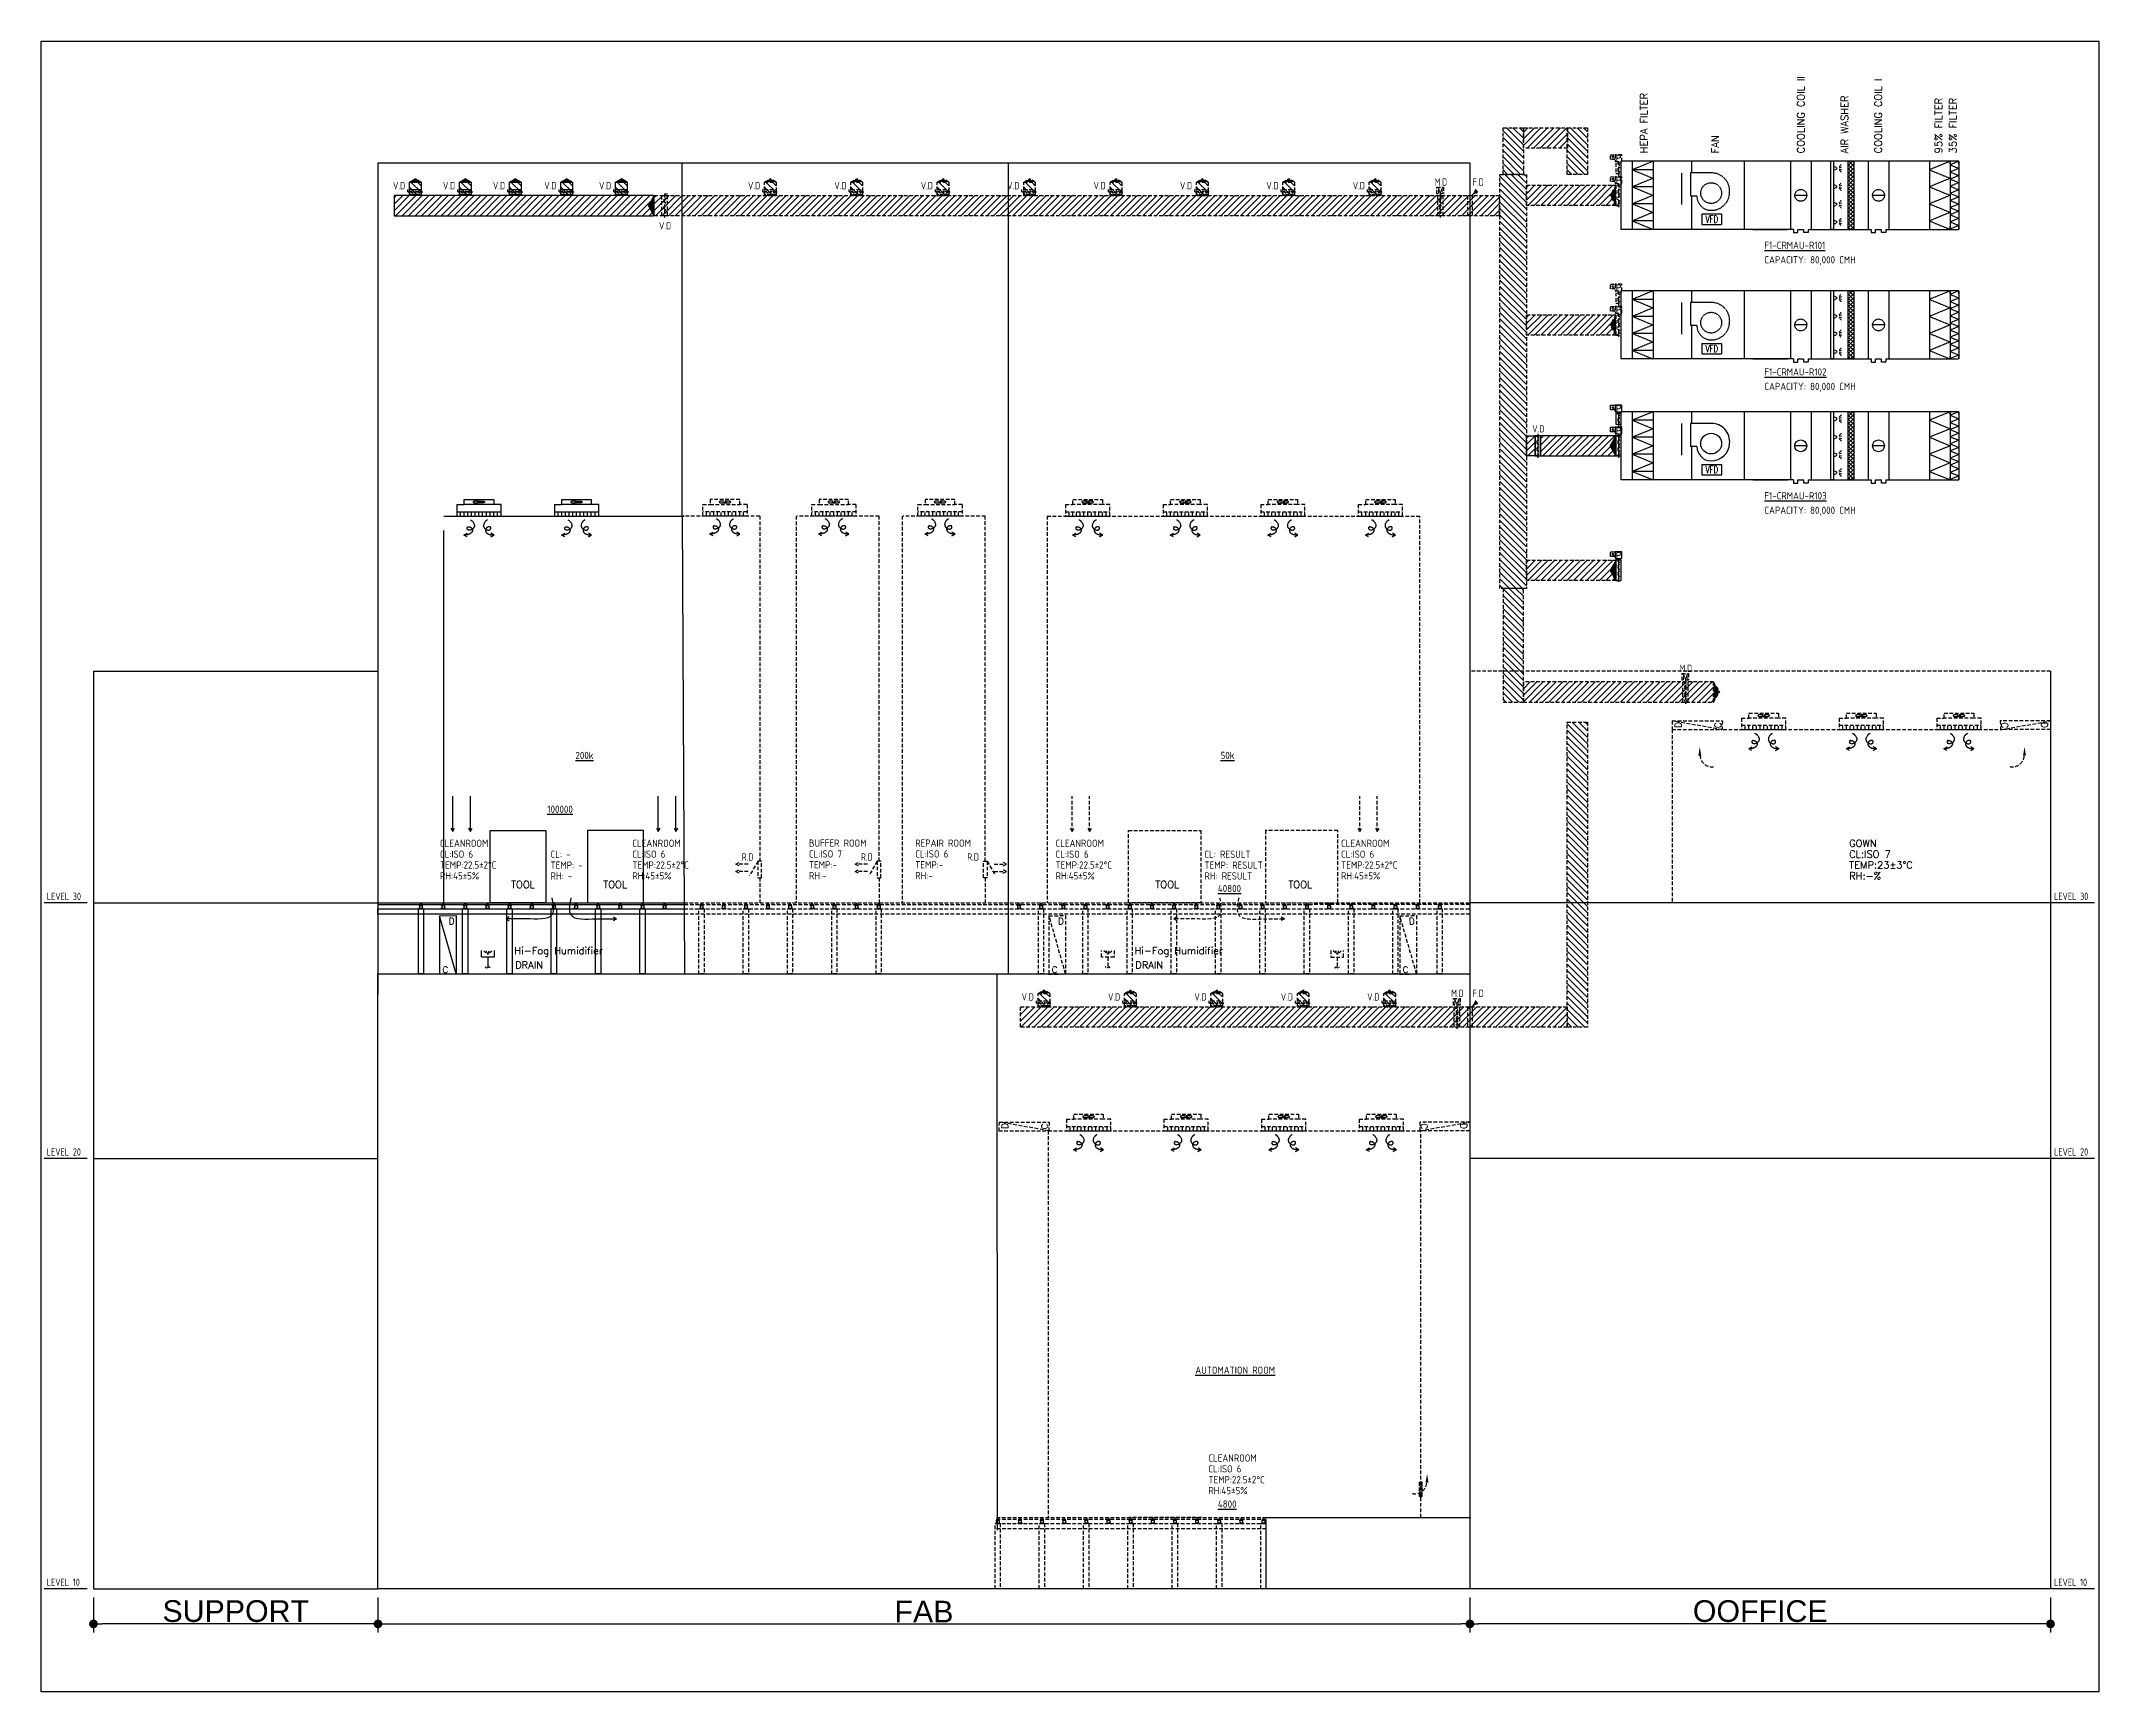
# Model space of a CAD drawing. Extents: x 41366 to 43339, y 84937 to 85507.
# Drawn here: x 41366 to 42076, y 84937 to 85507 of the extents above.
import ezdxf
from ezdxf.enums import TextEntityAlignment as Align

# ---------------------------------------------------------------- set-up
doc = ezdxf.new("R2010")
doc.units = 0
doc.header["$LTSCALE"] = 10
doc.linetypes.add('HIDDEN2', pattern=[0.1875, 0.125, -0.0625])
for name, color, linetype in [('A-DETL-01', 1, 'Continuous'), ('M-CEQPM-MAU', 22, 'Continuous'), ('M-CEQPM-TEXT', 3, 'Continuous'), ('M-CMDUCT-LINE', 15, 'Continuous'), ('M-CMDUCT-TEXT', 3, 'Continuous'), ('M-EQPM-TXT', 4, 'Continuous'), ('M-HVAC-CMDUCT', 150, 'Continuous'), ('M-HVAC-DAPR', 2, 'Continuous'), ('txt', 2, 'Continuous'), ('U-EX-TXT', 4, 'Continuous')]:
    doc.layers.add(name, color=color, linetype=linetype)
doc.styles.add('AA-TXT', font='isocp.shx', dxfattribs={"bigfont": 'chineset.shx'})
doc.styles.add('STDTEXT', font='simplex.shx', dxfattribs={"bigfont": 'china.shx'})
doc.dimstyles.new('10-dim', dxfattribs={"dimscale": 10, "dimtxt": 0.25, "dimasz": 0.1, "dimexe": 0.1, "dimexo": 0.1, "dimgap": 0.05, "dimtad": 1, "dimdec": 0, "dimlfac": 100, "dimdsep": 46, "dimtxsty": 'AA-TXT', "dimblk": 'DOT', "dimcen": 2, "dimclrd": 256, "dimclre": 256, "dimclrt": 256, "dimazin": 0, "dimtfac": 1, "dimtdec": 0, "dimtix": 1, "dimtmove": 2, "dimatfit": 3, "dimldrblk": 'CIR', "dimfxl": 1, "dimtvp": 1, "dimtolj": 1, "dimtzin": 0, "dimarcsym": 0})
pattern_1 = [(45, (42552.557, 85274.338), (-1.122532, 1.122532), [])]

msp = doc.modelspace()

# ---------------------------------------------------------------- texts
at = {"layer": 'DEFPOINTS', "style": 'AA-TXT'}
msp.add_text('%%U100000', height=2.5, dxfattribs=at).set_placement((41540.408, 85241.697), align=Align.MIDDLE_LEFT)
at = {"layer": 'DEFPOINTS', "color": 252, "linetype": 'HIDDEN2', "style": 'AA-TXT'}
for s, p in [('%%U40800', (41772.035, 85214.304)), ('%%U4800', (41772.035, 85001.585))]:
    msp.add_text(s, height=2.5, dxfattribs=at).set_placement(p, align=Align.MIDDLE_LEFT)
at = {"layer": 'M-CEQPM-MAU', "color": 252, "linetype": 'HIDDEN2', "ltscale": 0.1, "style": 'STDTEXT', "width": 0.7}
for p in [(41942.671, 85445.642), (41942.671, 85400.863)]:
    msp.add_text('VFD', height=2.5, dxfattribs=at).set_placement(p, align=Align.MIDDLE)
at = {"layer": 'M-CEQPM-MAU', "ltscale": 0.1, "style": 'STDTEXT', "width": 0.7}
msp.add_text('VFD', height=2.5, dxfattribs=at).set_placement((41942.671, 85359.083), align=Align.MIDDLE)
at = {"layer": 'M-CEQPM-MAU', "color": 252, "linetype": 'HIDDEN2', "style": 'STDTEXT'}
for s, rotation, p in [('D', 89, (41931.041, 85270.828)), ('C', 89, (41944.766, 85270.731)), ('C', 271, (42043.842, 85270.731)), ('D', 271, (42057.567, 85270.828)), ('D', 1, (41717.818, 85203.015)), ('D', 1, (41839.032, 85203.015)), ('C', 1, (41715.64, 85186.249)), ('C', 1, (41836.854, 85186.249)), ('D', 89, (41698.478, 85132.226)), ('C', 89, (41712.203, 85132.129)), ('C', 271, (41843.301, 85132.129)), ('D', 271, (41857.026, 85132.226))]:
    msp.add_text(s, height=2.25, rotation=rotation, dxfattribs=at).set_placement(p, align=Align.MIDDLE)
at = {"layer": 'M-CEQPM-MAU', "style": 'STDTEXT'}
for s, p in [('TOOL', (41527.883, 85215.681)), ('TOOL', (41559.734, 85215.681)), ('Hi-Fog Humidifier', (41529.042, 85192.817))]:
    msp.add_text(s, height=2.5, dxfattribs=at).set_placement(p, align=Align.MIDDLE_LEFT)
at = {"layer": 'M-CEQPM-MAU', "color": 252, "linetype": 'HIDDEN2', "style": 'STDTEXT'}
for s, p in [('TOOL', (41750.44, 85215.681)), ('TOOL', (41796.388, 85215.681)), ('Hi-Fog Humidifier', (41743.242, 85192.817))]:
    msp.add_text(s, height=2.5, dxfattribs=at).set_placement(p, align=Align.MIDDLE_LEFT)
at = {"layer": 'M-CEQPM-MAU', "style": 'STDTEXT'}
for s, p in [('D', (41507.339, 85203.015)), ('C', (41505.161, 85186.249))]:
    msp.add_text(s, height=2.25, rotation=1, dxfattribs=at).set_placement(p, align=Align.MIDDLE)
msp.add_text('DRAIN', height=2.5, dxfattribs=at).set_placement((41529.3, 85186.634))
at = {"layer": 'M-CEQPM-MAU', "color": 252, "linetype": 'HIDDEN2', "style": 'STDTEXT'}
msp.add_text('DRAIN', height=2.5, dxfattribs=at).set_placement((41743.5, 85186.634))
at = {"layer": 'M-CEQPM-TEXT', "style": 'AA-TXT', "width": 0.8}
for s, p in [('LEVEL 30', (41367.523, 85210.342)), ('LEVEL 30', (42060.886, 85210.342)), ('LEVEL 20', (41367.523, 85122.024)), ('LEVEL 20', (42060.886, 85122.024)), ('LEVEL 10', (41367.523, 84973.31)), ('LEVEL 10', (42060.886, 84973.31))]:
    msp.add_text(s, height=2.5, dxfattribs=at).set_placement(p)
at = {"layer": 'M-CMDUCT-TEXT', "style": 'STDTEXT'}
for s, p in [('COOLING COIL II', (41973.396, 85468.377)), ('COOLING COIL I', (42000.151, 85468.377)), ('HEPA FILTER', (41919.191, 85468.377)), ('AIR WASHER', (41988.512, 85468.329)), ('95% FILTER', (42020.969, 85468.377)), ('35% FILTER', (42025.932, 85468.377)), ('FAN', (41943.807, 85468.377))]:
    msp.add_text(s, height=2.5, rotation=90, dxfattribs=at).set_placement(p, align=Align.MIDDLE_LEFT)
at = {"layer": 'M-CMDUCT-TEXT', "color": 252, "linetype": 'HIDDEN2', "style": 'STDTEXT'}
for s, p in [('GOWN', (41990.096, 85229.93)), ('TEMP:23%%P3%%DC', (41990.096, 85222.43)), ('CL:ISO 7', (41990.096, 85226.18)), ('RH:-%%%', (41990.096, 85218.68))]:
    msp.add_text(s, height=2.5, dxfattribs=at).set_placement(p, align=Align.MIDDLE_LEFT)
at = {"layer": 'M-EQPM-TXT', "style": 'AA-TXT'}
for s, p in [('%%UF1-CRMAU-R101', (41960.813, 85435.332)), ('%%UF1-CRMAU-R102', (41960.813, 85391.577)), ('%%UF1-CRMAU-R103', (41960.813, 85348.773))]:
    msp.add_text(s, height=2.5, dxfattribs=at).set_placement(p)
at = {"layer": 'M-EQPM-TXT', "color": 3, "style": 'AA-TXT'}
for p in [(41960.813, 85430.332), (41960.813, 85386.577), (41960.813, 85343.773)]:
    msp.add_text('CAPACITY: 80,000 CMH', height=2.5, dxfattribs=at).set_placement(p)
for s, p in [('%%U200k', (41550.127, 85260.297)), ('CLEANROOM', (41503.336, 85229.93)), ('CLEANROOM', (41569.778, 85229.93)), ('TEMP:22.5%%P2%%DC', (41503.336, 85222.43)), ('CL:ISO 6', (41503.336, 85226.18)), ('TEMP: -', (41541.53, 85222.389)), ('CL: -', (41541.53, 85226.139)), ('TEMP:22.5%%P2%%DC', (41569.778, 85222.43)), ('CL:ISO 6', (41569.778, 85226.18)), ('RH:45%%P5%%%', (41503.336, 85218.68)), ('RH: -', (41541.53, 85218.639)), ('RH:45%%P5%%%', (41569.778, 85218.68))]:
    msp.add_text(s, height=2.5, dxfattribs=at).set_placement(p, align=Align.MIDDLE_LEFT)
at = {"layer": 'M-EQPM-TXT', "color": 252, "linetype": 'HIDDEN2', "style": 'AA-TXT'}
for s, p in [('%%U50k', (41772.97, 85260.297)), ('BUFFER ROOM', (41630.784, 85230.002)), ('REPAIR ROOM', (41667.489, 85230.002)), ('CLEANROOM', (41715.964, 85229.93)), ('CLEANROOM', (41814.595, 85229.93)), ('TEMP:-', (41630.784, 85222.502)), ('CL:ISO 7', (41630.784, 85226.252)), ('TEMP:-', (41667.489, 85222.502)), ('CL:ISO 6', (41667.489, 85226.252)), ('TEMP:22.5%%P2%%DC', (41715.964, 85222.43)), ('CL:ISO 6', (41715.964, 85226.18)), ('TEMP: RESULT', (41767.399, 85222.389)), ('CL: RESULT', (41767.399, 85226.139)), ('TEMP:22.5%%P2%%DC', (41814.595, 85222.43)), ('CL:ISO 6', (41814.595, 85226.18)), ('RH:-', (41630.784, 85218.752)), ('RH:-', (41667.489, 85218.752)), ('RH:45%%P5%%%', (41715.964, 85218.68)), ('RH: RESULT', (41767.399, 85218.639)), ('RH:45%%P5%%%', (41814.595, 85218.68)), ('%%UAUTOMATION ROOM', (41764.24, 85047.865)), ('CLEANROOM', (41768.753, 85017.498)), ('TEMP:22.5%%P2%%DC', (41768.753, 85009.998)), ('CL:ISO 6', (41768.753, 85013.748)), ('RH:45%%P5%%%', (41768.753, 85006.248))]:
    msp.add_text(s, height=2.5, dxfattribs=at).set_placement(p, align=Align.MIDDLE_LEFT)
at = {"layer": 'M-HVAC-DAPR', "color": 252, "linetype": 'HIDDEN2', "style": 'STDTEXT'}
for s, height, p in [('s', 1.5, (41908.489, 85467.09)), ('P', 2, (41910.439, 85466.74)), ('s', 1.5, (41908.489, 85459.456)), ('P', 2, (41910.439, 85459.106)), ('M', 2, (41848.876, 85455.54)), ('s', 1.5, (41908.489, 85422.311)), ('P', 2, (41910.439, 85421.961)), ('s', 1.5, (41908.489, 85414.677)), ('P', 2, (41910.439, 85414.327)), ('M', 2, (41933.51, 85287.463)), ('M', 2, (41854.613, 85175.174))]:
    msp.add_text(s, height=height, dxfattribs=at).set_placement(p, align=Align.MIDDLE)
at = {"layer": 'M-HVAC-DAPR', "style": 'STDTEXT'}
for s, height, p in [('s', 1.5, (41908.489, 85380.531)), ('P', 2, (41910.439, 85380.181)), ('s', 1.5, (41908.489, 85372.897)), ('P', 2, (41910.439, 85372.547))]:
    msp.add_text(s, height=height, dxfattribs=at).set_placement(p, align=Align.MIDDLE)
at = {"layer": 'M-HVAC-DAPR', "ltscale": 0.1, "style": 'STDTEXT'}
for s, height, p in [('s', 1.5, (41908.489, 85372.897)), ('P', 2, (41910.439, 85372.547))]:
    msp.add_text(s, height=height, dxfattribs=at).set_placement(p, align=Align.MIDDLE)
at = {"layer": 'M-HVAC-DAPR', "color": 252, "linetype": 'HIDDEN2', "ltscale": 0.1, "style": 'STDTEXT'}
for s, height, p in [('s', 1.5, (41908.489, 85329.833)), ('P', 2, (41910.439, 85329.483))]:
    msp.add_text(s, height=height, dxfattribs=at).set_placement(p, align=Align.MIDDLE)
at = {"layer": 'U-EX-TXT', "style": 'AA-TXT', "width": 0.8}
for p in [(41489.208, 85457.205), (41506.47, 85457.205), (41523.732, 85457.205), (41541.482, 85457.205), (41560.373, 85457.205), (41882.72, 85373.168)]:
    msp.add_text('V.D', height=2.5, dxfattribs=at).set_placement(p, align=Align.MIDDLE_CENTER)
at = {"layer": 'U-EX-TXT', "color": 252, "linetype": 'HIDDEN2', "style": 'AA-TXT', "width": 0.8}
for s, p in [('V.D', (41611.833, 85457.205)), ('V.D', (41641.676, 85457.205)), ('V.D', (41671.519, 85457.205)), ('V.D', (41701.362, 85457.205)), ('V.D', (41731.205, 85457.205)), ('V.D', (41761.047, 85457.205)), ('V.D', (41790.89, 85457.205)), ('V.D', (41820.733, 85457.205)), ('M.D', (41849.051, 85458.462)), ('F.D', (41861.971, 85458.462)), ('V.D', (41581.08, 85443.333)), ('M.D', (41933.685, 85290.384)), ('R.D', (41609.569, 85225.203)), ('R.D', (41650.779, 85225.203)), ('R.D', (41687.484, 85225.203)), ('V.D', (41706.362, 85176.839)), ('V.D', (41736.205, 85176.839)), ('V.D', (41766.047, 85176.839)), ('V.D', (41795.89, 85176.839)), ('V.D', (41825.733, 85176.839)), ('M.D', (41854.789, 85178.095)), ('F.D', (41861.971, 85178.095))]:
    msp.add_text(s, height=2.5, dxfattribs=at).set_placement(p, align=Align.MIDDLE_CENTER)

# ---------------------------------------------------------------- blocks, each defined once
blk = doc.blocks.new('_DOT')
at = {"color": 0, "linetype": 'ByBlock'}
blk.add_line((-0.5, 0), (-1, 0), dxfattribs=at)
at = {"color": 0, "linetype": 'ByBlock', "const_width": 0.5}
blk.add_lwpolyline([(-0.25, 0, 1), (0.25, 0, 1)], format="xyb", close=True, dxfattribs=at)
blk = doc.blocks.new('*D5')
at = {"layer": 'DEFPOINTS', "color": 0, "transparency": 16777216}
for p in [(41481.92, 84972.34), (41859.11, 84972.34), (41859.11, 84960.17)]:
    blk.add_point(p, dxfattribs=at)
at = {"layer": 'txt', "lineweight": -2, "transparency": 16777216}
for p, q in [((41481.92, 84969.34), (41481.92, 84957.17)), ((41859.11, 84969.34), (41859.11, 84957.17)), ((41484.92, 84960.17), (41856.11, 84960.17))]:
    blk.add_line(p, q, dxfattribs=at)
at = {"layer": 'txt', "lineweight": -2, "transparency": 16777216, "xscale": 3, "yscale": 3, "zscale": 3, "rotation": 180}
blk.add_blockref('_DOT', (41481.92, 84960.17), dxfattribs=at)
at = {"layer": 'txt', "lineweight": -2, "transparency": 16777216, "xscale": 3, "yscale": 3, "zscale": 3}
blk.add_blockref('_DOT', (41859.11, 84960.17), dxfattribs=at)
at = {"layer": 'txt', "transparency": 16777216, "insert": (41670.51, 84964.42), "char_height": 7.5, "attachment_point": 5, "style": 'AA-TXT'}
blk.add_mtext('\\A1;{\\fArial|b0|i0|c0|p34;FAB', dxfattribs=at)
blk = doc.blocks.new('CIR')
at = {"color": 0}
blk.add_line((1, 0), (-1, 0), dxfattribs=at)
at = {"color": 3}
blk.add_circle((0, 0), 0.5, dxfattribs=at)
blk = doc.blocks.new('*D6')
at = {"layer": 'DEFPOINTS', "color": 0, "transparency": 16777216}
for p in [(41383.63, 84972.34), (41481.92, 84972.34), (41383.63, 84960.17)]:
    blk.add_point(p, dxfattribs=at)
at = {"layer": 'txt', "lineweight": -2, "transparency": 16777216}
for p, q in [((41383.63, 84969.34), (41383.63, 84957.17)), ((41481.92, 84969.34), (41481.92, 84957.17)), ((41478.92, 84960.17), (41386.63, 84960.17))]:
    blk.add_line(p, q, dxfattribs=at)
at = {"layer": 'txt', "lineweight": -2, "transparency": 16777216, "xscale": 3, "yscale": 3, "zscale": 3, "rotation": 180}
blk.add_blockref('_DOT', (41383.63, 84960.17), dxfattribs=at)
at = {"layer": 'txt', "lineweight": -2, "transparency": 16777216, "xscale": 3, "yscale": 3, "zscale": 3}
blk.add_blockref('_DOT', (41481.92, 84960.17), dxfattribs=at)
at = {"layer": 'txt', "transparency": 16777216, "insert": (41432.78, 84964.55), "char_height": 7.5, "attachment_point": 5, "style": 'AA-TXT'}
blk.add_mtext('\\A1;{\\fArial|b0|i0|c0|p34;SUPPORT}', dxfattribs=at)
blk = doc.blocks.new('*D7')
at = {"layer": 'DEFPOINTS', "color": 0, "transparency": 16777216}
for p in [(41859.11, 84972.34), (42059.65, 84972.34), (41859.11, 84960.17)]:
    blk.add_point(p, dxfattribs=at)
at = {"layer": 'txt', "lineweight": -2, "transparency": 16777216}
for p, q in [((41859.11, 84969.34), (41859.11, 84957.17)), ((42059.65, 84969.34), (42059.65, 84957.17)), ((42056.65, 84960.17), (41862.11, 84960.17))]:
    blk.add_line(p, q, dxfattribs=at)
at = {"layer": 'txt', "lineweight": -2, "transparency": 16777216, "xscale": 3, "yscale": 3, "zscale": 3, "rotation": 180}
blk.add_blockref('_DOT', (41859.11, 84960.17), dxfattribs=at)
at = {"layer": 'txt', "lineweight": -2, "transparency": 16777216, "xscale": 3, "yscale": 3, "zscale": 3}
blk.add_blockref('_DOT', (42059.65, 84960.17), dxfattribs=at)
at = {"layer": 'txt', "transparency": 16777216, "insert": (41959.38, 84964.55), "char_height": 7.5, "attachment_point": 5, "style": 'AA-TXT'}
blk.add_mtext('\\A1;{\\fArial|b0|i0|c0|p34;OOFFICE}', dxfattribs=at)

# ---------------------------------------------------------------- dimensions: what is measured, and where the dimension line sits
at = {"layer": 'txt'}
for base, p1, p2, text, picture, middle in [((41383.633, 84960.167), (41481.917, 84972.344), (41383.633, 84972.344), '{\\fArial|b0|i0|c0|p34;SUPPORT}', '*D6', (41432.775, 84964.547)), ((41859.106, 84960.167), (42059.646, 84972.344), (41859.106, 84972.344), '{\\fArial|b0|i0|c0|p34;OOFFICE}', '*D7', (41959.376, 84964.547))]:
    dim = msp.add_linear_dim(base=base, p1=p1, p2=p2, angle=180, text=text, dimstyle='10-dim', override={"dimtxt": 0.75, "dimasz": 0.3, "dimexe": 0.3, "dimexo": 0.3}, dxfattribs=at)
    dim.commit()
    dim.dimension.update_dxf_attribs({"geometry": picture, "text_midpoint": middle})
dim = msp.add_linear_dim(base=(41859.106, 84960.167), p1=(41481.917, 84972.344), p2=(41859.106, 84972.344), text='{\\fArial|b0|i0|c0|p34;FAB', dimstyle='10-dim', override={"dimtxt": 0.75, "dimasz": 0.3, "dimexe": 0.3, "dimexo": 0.3}, dxfattribs=at)
dim.commit()
dim.dimension.update_dxf_attribs({"geometry": '*D5', "text_midpoint": (41670.511, 84964.417)})

# ---------------------------------------------------------------- hatches: boundary and pattern name
at = {"layer": 'M-CEQPM-MAU', "linetype": 'HIDDEN2', "ltscale": 0.1}
h = msp.add_hatch(dxfattribs=at)
h.set_pattern_fill('ANSI37', color=252, scale=0.3, style=0)
h.set_pattern_definition([(135, (42105.09055, 84930.20405), (0.6735192, 0.6735192), []), (45, (42105.09055, 84930.20405), (0.6735192, -0.6735192), [])])
h.paths.add_polyline_path([(41991.657, 85465.632), (41991.657, 85442.08), (41989.657, 85442.08), (41989.657, 85465.632)])
h = msp.add_hatch(dxfattribs=at)
h.set_pattern_fill('ANSI37', color=252, scale=0.3, style=0)
h.set_pattern_definition([(135, (42105.09055, 84885.4247), (0.6735192, 0.6735192), []), (45, (42105.09055, 84885.4247), (0.6735192, -0.6735192), [])])
h.paths.add_polyline_path([(41991.657, 85420.853), (41991.657, 85397.301), (41989.657, 85397.301), (41989.657, 85420.853)])
at = {"layer": 'M-CEQPM-MAU', "ltscale": 0.1}
h = msp.add_hatch(dxfattribs=at)
h.set_pattern_fill('ANSI37', color=256, scale=0.3, style=0)
h.set_pattern_definition([(135, (42105.09055, 84843.645), (0.6735192, 0.6735192), []), (45, (42105.09055, 84843.645), (0.6735192, -0.6735192), [])])
h.paths.add_polyline_path([(41991.657, 85379.073), (41991.657, 85355.521), (41989.657, 85355.521), (41989.657, 85379.073)])
at = {"layer": 'M-CMDUCT-LINE', "linetype": 'HIDDEN2'}
h = msp.add_hatch(dxfattribs=at)
h.set_pattern_fill('ANSI31', color=252, scale=0.5, angle=90, style=0)
h.set_pattern_definition([(135, (42050.0066, 86293.4662), (-1.122532, -1.122532), [])])
h.paths.add_polyline_path([(41870.554, 85461.081), (41870.554, 85477.178), (41877.554, 85477.178), (41877.554, 85461.081)])
h = msp.add_hatch(dxfattribs=at)
h.set_pattern_fill('ANSI31', color=252, scale=0.5, style=0)
h.set_pattern_definition([(45, (42709.9393, 85297.7253), (-1.122532, 1.122532), [])])
h.paths.add_polyline_path([(41877.554, 85477.178), (41892.776, 85477.178), (41892.776, 85470.178), (41877.554, 85470.178)])
h = msp.add_hatch(dxfattribs=at)
h.set_pattern_fill('ANSI31', color=252, scale=0.5, angle=90, style=0)
h.set_pattern_definition([(135, (42072.1722, 86293.4662), (-1.122532, -1.122532), [])])
h.paths.add_polyline_path([(41892.72, 85461.081), (41892.72, 85477.178), (41899.72, 85477.178), (41899.72, 85461.081)])
at = {"layer": 'M-CMDUCT-LINE'}
h = msp.add_hatch(dxfattribs=at)
h.set_pattern_fill('ANSI31', color=256, scale=0.5, angle=90, style=0)
h.set_pattern_definition([(135, (41669.27, 86286.036), (-1.122532, -1.122532), [])])
h.paths.add_polyline_path([(41492.818, 85453.79), (41492.818, 85458.446), (41496.818, 85458.446), (41496.818, 85453.79)])
h = msp.add_hatch(dxfattribs=at)
h.set_pattern_fill('ANSI31', color=256, scale=0.5, angle=90, style=0)
h.set_pattern_definition([(135, (41686.532, 86286.036), (-1.122532, -1.122532), [])])
h.paths.add_polyline_path([(41510.079, 85453.79), (41510.079, 85458.446), (41514.079, 85458.446), (41514.079, 85453.79)])
h = msp.add_hatch(dxfattribs=at)
h.set_pattern_fill('ANSI31', color=256, scale=0.5, angle=90, style=0)
h.set_pattern_definition([(135, (41703.7939, 86286.036), (-1.122532, -1.122532), [])])
h.paths.add_polyline_path([(41527.341, 85453.79), (41527.341, 85458.446), (41531.341, 85458.446), (41531.341, 85453.79)])
h = msp.add_hatch(dxfattribs=at)
h.set_pattern_fill('ANSI31', color=256, scale=0.5, angle=90, style=0)
h.set_pattern_definition([(135, (41721.5444, 86286.036), (-1.122532, -1.122532), [])])
h.paths.add_polyline_path([(41545.092, 85453.79), (41545.092, 85458.446), (41549.092, 85458.446), (41549.092, 85453.79)])
h = msp.add_hatch(dxfattribs=at)
h.set_pattern_fill('ANSI31', color=256, scale=0.5, angle=90, style=0)
h.set_pattern_definition([(135, (41740.4348, 86286.036), (-1.122532, -1.122532), [])])
h.paths.add_polyline_path([(41563.982, 85453.79), (41563.982, 85458.446), (41567.982, 85458.446), (41567.982, 85453.79)])
at = {"layer": 'M-CMDUCT-LINE', "linetype": 'HIDDEN2'}
h = msp.add_hatch(dxfattribs=at)
h.set_pattern_fill('ANSI31', color=252, scale=0.5, angle=90, style=0)
h.set_pattern_definition([(135, (41791.8949, 86286.036), (-1.122532, -1.122532), [])])
h.paths.add_polyline_path([(41615.442, 85453.79), (41615.442, 85458.446), (41619.442, 85458.446), (41619.442, 85453.79)])
h = msp.add_hatch(dxfattribs=at)
h.set_pattern_fill('ANSI31', color=252, scale=0.5, angle=90, style=0)
h.set_pattern_definition([(135, (41821.7378, 86286.036), (-1.122532, -1.122532), [])])
h.paths.add_polyline_path([(41645.285, 85453.79), (41645.285, 85458.446), (41649.285, 85458.446), (41649.285, 85453.79)])
h = msp.add_hatch(dxfattribs=at)
h.set_pattern_fill('ANSI31', color=252, scale=0.5, angle=90, style=0)
h.set_pattern_definition([(135, (41851.5807, 86286.036), (-1.122532, -1.122532), [])])
h.paths.add_polyline_path([(41675.128, 85453.79), (41675.128, 85458.446), (41679.128, 85458.446), (41679.128, 85453.79)])
h = msp.add_hatch(dxfattribs=at)
h.set_pattern_fill('ANSI31', color=252, scale=0.5, angle=90, style=0)
h.set_pattern_definition([(135, (41881.4236, 86286.036), (-1.122532, -1.122532), [])])
h.paths.add_polyline_path([(41704.971, 85453.79), (41704.971, 85458.446), (41708.971, 85458.446), (41708.971, 85453.79)])
h = msp.add_hatch(dxfattribs=at)
h.set_pattern_fill('ANSI31', color=252, scale=0.5, angle=90, style=0)
h.set_pattern_definition([(135, (41911.2665, 86286.036), (-1.122532, -1.122532), [])])
h.paths.add_polyline_path([(41734.814, 85453.79), (41734.814, 85458.446), (41738.814, 85458.446), (41738.814, 85453.79)])
h = msp.add_hatch(dxfattribs=at)
h.set_pattern_fill('ANSI31', color=252, scale=0.5, angle=90, style=0)
h.set_pattern_definition([(135, (41941.1093, 86286.036), (-1.122532, -1.122532), [])])
h.paths.add_polyline_path([(41764.657, 85453.79), (41764.657, 85458.446), (41768.657, 85458.446), (41768.657, 85453.79)])
h = msp.add_hatch(dxfattribs=at)
h.set_pattern_fill('ANSI31', color=252, scale=0.5, angle=90, style=0)
h.set_pattern_definition([(135, (41970.9522, 86286.036), (-1.122532, -1.122532), [])])
h.paths.add_polyline_path([(41794.5, 85453.79), (41794.5, 85458.446), (41798.5, 85458.446), (41798.5, 85453.79)])
h = msp.add_hatch(dxfattribs=at)
h.set_pattern_fill('ANSI31', color=252, scale=0.5, angle=90, style=0)
h.set_pattern_definition([(135, (42000.7951, 86286.036), (-1.122532, -1.122532), [])])
h.paths.add_polyline_path([(41824.343, 85453.79), (41824.343, 85458.446), (41828.343, 85458.446), (41828.343, 85453.79)])
h = msp.add_hatch(dxfattribs=at)
h.set_pattern_fill('ANSI31', color=252, scale=0.5, angle=90, style=0)
h.set_pattern_definition([(135, (42044.0841, 86042.492), (-1.122532, -1.122532), [])])
h.paths.add_polyline_path([(41869.477, 85318.009), (41869.477, 85461.081), (41878.632, 85461.081), (41878.632, 85318.009)])
h = msp.add_hatch(dxfattribs=at)
h.set_pattern_fill('ANSI31', color=252, scale=0.5, style=0)
h.set_pattern_definition([(45, (42593.4088, 85277.9036), (-1.122532, 1.122532), [])])
h.paths.add_polyline_path([(41878.632, 85457.356), (41909.539, 85457.356), (41909.539, 85450.356), (41878.632, 85450.356)])
at = {"layer": 'M-CMDUCT-LINE'}
h = msp.add_hatch(dxfattribs=at)
h.set_pattern_fill('ANSI31', color=256, scale=0.5, style=0)
h.set_pattern_definition(pattern_1)
h.paths.add_polyline_path([(41577.064, 85453.79), (41487.478, 85453.79), (41487.478, 85446.79), (41577.064, 85446.79)])
at = {"layer": 'M-CMDUCT-LINE', "linetype": 'HIDDEN2'}
h = msp.add_hatch(dxfattribs=at)
h.set_pattern_fill('ANSI31', color=252, scale=0.5, style=0)
h.set_pattern_definition(pattern_1)
h.paths.add_polyline_path([(41577.374, 85453.79), (41869.249, 85453.79), (41869.249, 85446.79), (41577.374, 85446.79)])
h = msp.add_hatch(dxfattribs=at)
h.set_pattern_fill('ANSI31', color=252, scale=0.5, style=0)
h.set_pattern_definition([(45, (42557.557, 85233.1243), (-1.122532, 1.122532), [])])
h.paths.add_polyline_path([(41878.632, 85412.577), (41909.539, 85412.577), (41909.539, 85405.577), (41878.632, 85405.577)])
at = {"layer": 'M-CMDUCT-LINE'}
h = msp.add_hatch(dxfattribs=at)
h.set_pattern_fill('ANSI31', color=256, scale=0.5, style=0)
h.set_pattern_definition([(45, (42557.557, 85191.3445), (-1.122532, 1.122532), [])])
h.paths.add_polyline_path([(41878.632, 85370.797), (41881.645, 85370.797), (41881.645, 85363.797), (41878.632, 85363.797)])
h = msp.add_hatch(dxfattribs=at)
h.set_pattern_fill('ANSI31', color=256, scale=0.5, style=0)
h.set_pattern_definition([(45, (42580.6371, 85191.3445), (-1.122532, 1.122532), [])])
h.paths.add_polyline_path([(41909.539, 85370.797), (41883.445, 85370.797), (41883.445, 85363.797), (41909.539, 85363.797)])
at = {"layer": 'M-CMDUCT-LINE', "linetype": 'HIDDEN2'}
h = msp.add_hatch(dxfattribs=at)
h.set_pattern_fill('ANSI31', color=252, scale=0.5, style=0)
h.set_pattern_definition([(45, (42557.557, 85148.2804), (-1.122532, 1.122532), [])])
h.paths.add_polyline_path([(41878.632, 85327.733), (41909.539, 85327.733), (41909.539, 85320.733), (41878.632, 85320.733)])
h = msp.add_hatch(dxfattribs=at)
h.set_pattern_fill('ANSI31', color=252, scale=0.5, angle=-90, style=0)
h.set_pattern_definition([(315, (41698.1017, 84354.3118), (1.122532, 1.122532), [])])
h.paths.add_polyline_path([(41877.554, 85278.713), (41877.554, 85318.009), (41870.554, 85318.009), (41870.554, 85278.713)])
h = msp.add_hatch(dxfattribs=at)
h.set_pattern_fill('ANSI31', color=252, scale=0.5, style=0)
h.set_pattern_definition([(45, (42811.7986, 85106.2604), (-1.122532, 1.122532), [])])
h.paths.add_polyline_path([(41943.242, 85285.713), (41877.554, 85285.713), (41877.554, 85278.713), (41943.242, 85278.713)])
h = msp.add_hatch(dxfattribs=at)
h.set_pattern_fill('ANSI31', color=252, scale=0.5, angle=90, style=0)
h.set_pattern_definition([(135, (42072.1722, 85998.8096), (-1.122532, -1.122532), [])])
h.paths.add_polyline_path([(41892.72, 85166.424), (41892.72, 85271.777), (41899.72, 85271.777), (41899.72, 85166.424)])
h = msp.add_hatch(dxfattribs=at)
h.set_pattern_fill('ANSI31', color=252, scale=0.5, style=0)
h.set_pattern_definition([(45, (42557.557, 84993.972), (-1.122532, 1.122532), [])])
h.paths.add_polyline_path([(41703.855, 85173.424), (41892.72, 85173.424), (41892.72, 85166.424), (41703.855, 85166.424)])
h = msp.add_hatch(dxfattribs=at)
h.set_pattern_fill('ANSI31', color=252, scale=0.5, angle=90, style=0)
h.set_pattern_definition([(135, (41886.4236, 86005.6699), (-1.122532, -1.122532), [])])
h.paths.add_polyline_path([(41709.971, 85173.424), (41709.971, 85178.08), (41713.971, 85178.08), (41713.971, 85173.424)])
h = msp.add_hatch(dxfattribs=at)
h.set_pattern_fill('ANSI31', color=252, scale=0.5, angle=90, style=0)
h.set_pattern_definition([(135, (41916.2665, 86005.6699), (-1.122532, -1.122532), [])])
h.paths.add_polyline_path([(41739.814, 85173.424), (41739.814, 85178.08), (41743.814, 85178.08), (41743.814, 85173.424)])
h = msp.add_hatch(dxfattribs=at)
h.set_pattern_fill('ANSI31', color=252, scale=0.5, angle=90, style=0)
h.set_pattern_definition([(135, (41946.1093, 86005.6699), (-1.122532, -1.122532), [])])
h.paths.add_polyline_path([(41769.657, 85173.424), (41769.657, 85178.08), (41773.657, 85178.08), (41773.657, 85173.424)])
h = msp.add_hatch(dxfattribs=at)
h.set_pattern_fill('ANSI31', color=252, scale=0.5, angle=90, style=0)
h.set_pattern_definition([(135, (41975.9522, 86005.6699), (-1.122532, -1.122532), [])])
h.paths.add_polyline_path([(41799.5, 85173.424), (41799.5, 85178.08), (41803.5, 85178.08), (41803.5, 85173.424)])
h = msp.add_hatch(dxfattribs=at)
h.set_pattern_fill('ANSI31', color=252, scale=0.5, angle=90, style=0)
h.set_pattern_definition([(135, (42005.7951, 86005.6699), (-1.122532, -1.122532), [])])
h.paths.add_polyline_path([(41829.343, 85173.424), (41829.343, 85178.08), (41833.343, 85178.08), (41833.343, 85173.424)])
at = {"layer": 'M-HVAC-CMDUCT'}
for points in [[(41492.818, 85458.446), (41496.818, 85458.446), (41494.818, 85459.601)], [(41510.079, 85458.446), (41514.079, 85458.446), (41512.079, 85459.601)], [(41527.341, 85458.446), (41531.341, 85458.446), (41529.341, 85459.601)], [(41545.092, 85458.446), (41549.092, 85458.446), (41547.092, 85459.601)], [(41563.982, 85458.446), (41567.982, 85458.446), (41565.982, 85459.601)], [(41577.374, 85446.79), (41577.374, 85453.79), (41575.353, 85450.29)], [(41909.539, 85363.797), (41907.518, 85367.297), (41909.539, 85370.797)]]:
    msp.add_hatch(color=256, dxfattribs=at).paths.add_polyline_path(points)
at = {"layer": 'M-HVAC-CMDUCT', "linetype": 'HIDDEN2'}
for points in [[(41615.442, 85458.446), (41619.442, 85458.446), (41617.442, 85459.601)], [(41645.285, 85458.446), (41649.285, 85458.446), (41647.285, 85459.601)], [(41675.128, 85458.446), (41679.128, 85458.446), (41677.128, 85459.601)], [(41704.971, 85458.446), (41708.971, 85458.446), (41706.971, 85459.601)], [(41734.814, 85458.446), (41738.814, 85458.446), (41736.814, 85459.601)], [(41764.657, 85458.446), (41768.657, 85458.446), (41766.657, 85459.601)], [(41794.5, 85458.446), (41798.5, 85458.446), (41796.5, 85459.601)], [(41824.343, 85458.446), (41828.343, 85458.446), (41826.343, 85459.601)], [(41909.539, 85450.356), (41907.518, 85453.856), (41909.539, 85457.356)], [(41909.539, 85405.577), (41907.518, 85409.077), (41909.539, 85412.577)], [(41943.242, 85278.713), (41943.242, 85285.713), (41945.262, 85282.213)], [(41709.971, 85178.08), (41713.971, 85178.08), (41711.971, 85179.235)], [(41739.814, 85178.08), (41743.814, 85178.08), (41741.814, 85179.235)], [(41769.657, 85178.08), (41773.657, 85178.08), (41771.657, 85179.235)], [(41799.5, 85178.08), (41803.5, 85178.08), (41801.5, 85179.235)], [(41829.343, 85178.08), (41833.343, 85178.08), (41831.343, 85179.235)]]:
    msp.add_hatch(color=252, dxfattribs=at).paths.add_polyline_path(points)
at = {"layer": 'M-HVAC-CMDUCT', "ltscale": 0.1}
msp.add_hatch(color=256, dxfattribs=at).paths.add_polyline_path([(41909.539, 85363.797), (41907.518, 85367.297), (41909.539, 85370.797)])
at = {"layer": 'M-HVAC-CMDUCT', "linetype": 'HIDDEN2', "ltscale": 0.1}
msp.add_hatch(color=252, dxfattribs=at).paths.add_polyline_path([(41909.539, 85320.733), (41907.518, 85324.233), (41909.539, 85327.733)])
at = {"layer": 'M-HVAC-DAPR', "linetype": 'HIDDEN2'}
for points in [[(41860.974, 85455.821), (41860.533, 85454.498), (41861.857, 85454.939)], [(41860.974, 85175.455), (41860.533, 85174.131), (41861.857, 85174.573)]]:
    msp.add_hatch(color=252, dxfattribs=at).paths.add_polyline_path(points)

# ---------------------------------------------------------------- linework, layer by layer
at = {"layer": 'A-DETL-01', "linetype": 'Continuous'}
for p, q in [((41481.917, 85465.141), (41481.917, 85177.85)), ((41481.917, 85465.141), (41859.106, 85465.141)), ((41587.035, 85343.035), (41587.035, 85465.141)), ((41699.614, 85465.141), (41699.614, 85184.775)), ((41859.106, 85465.141), (41859.106, 85174.942)), ((41383.633, 85289.407), (41383.633, 84972.344)), ((41383.633, 85289.407), (41481.917, 85289.407)), ((41397.481, 85289.407), (41481.917, 85289.407)), ((42059.646, 85289.407), (42059.646, 84972.344)), ((41383.633, 85209.375), (41481.917, 85209.375)), ((42059.646, 85209.375), (41859.106, 85209.375)), ((41383.633, 85121.057), (41481.917, 85121.057)), ((42059.646, 85121.057), (41859.106, 85121.057)), ((41383.633, 84972.344), (41481.917, 84972.344)), ((42059.646, 84972.344), (41859.106, 84972.344))]:
    msp.add_line(p, q, dxfattribs=at)
at = {"layer": 'A-DETL-01', "color": 252, "linetype": 'HIDDEN2'}
msp.add_line((42059.646, 85289.407), (41859.106, 85289.407), dxfattribs=at)
at = {"layer": 'A-DETL-01', "linetype": 'Continuous'}
msp.add_lwpolyline([(41859.106, 85184.775), (41859.106, 84972.344), (41481.917, 84972.344), (41481.917, 85184.775), (41859.106, 85184.775)], dxfattribs=at)
at = {"layer": 'DEFPOINTS', "color": 1}
msp.add_lwpolyline([(41365.567, 85507.146), (42076.347, 85507.146), (42076.347, 84936.686), (41365.567, 84936.686)], close=True, dxfattribs=at)
at = {"layer": 'M-CEQPM-MAU', "color": 252, "linetype": 'HIDDEN2', "ltscale": 0.1}
for p, q in [((42027.993, 85465.632), (41911.339, 85465.632)), ((41911.339, 85442.08), (41911.339, 85465.632)), ((41915.196, 85465.632), (41915.196, 85442.08)), ((41922.364, 85465.632), (41915.196, 85462.688)), ((41922.364, 85465.632), (41922.364, 85442.08)), ((41935.806, 85461.604), (41935.806, 85465.632)), ((41953.806, 85465.632), (41953.806, 85442.08)), ((41969.806, 85465.632), (41969.806, 85442.08)), ((41976.974, 85465.632), (41976.974, 85442.08)), ((41984.657, 85465.632), (41983.633, 85465.632)), ((41983.633, 85465.632), (41983.633, 85442.08)), ((41984.657, 85465.632), (41984.657, 85442.08)), ((41986.692, 85463.781), (41987.442, 85464.586)), ((41989.657, 85465.632), (41989.657, 85442.08)), ((41991.657, 85465.632), (41989.657, 85465.632)), ((41991.657, 85465.632), (41991.657, 85442.08)), ((41991.657, 85465.632), (41991.657, 85442.08)), ((41991.657, 85465.632), (41991.657, 85442.08)), ((41996.657, 85465.632), (41996.657, 85442.08)), ((42003.825, 85465.632), (42003.825, 85442.08)), ((42017.825, 85465.632), (42017.825, 85442.08)), ((42024.993, 85465.632), (42017.825, 85462.688)), ((42024.993, 85464.632), (42024.993, 85465.632)), ((42024.993, 85465.632), (42024.993, 85442.08)), ((42027.993, 85465.632), (42024.993, 85464.4)), ((42024.993, 85464.632), (42024.993, 85443.08)), ((42024.993, 85464.4), (42027.993, 85463.168)), ((42027.993, 85465.632), (42027.993, 85442.08)), ((42027.993, 85464.632), (42027.993, 85465.632)), ((42027.993, 85465.632), (42027.993, 85442.08)), ((42027.993, 85464.632), (42027.993, 85443.08)), ((41915.196, 85462.688), (41922.364, 85459.744)), ((41922.364, 85462.688), (41915.196, 85462.688)), ((41922.364, 85459.744), (41915.196, 85456.8)), ((41932.306, 85450.65), (41932.306, 85461.604)), ((41935.326, 85461.604), (41935.326, 85453.604)), ((41942.428, 85461.604), (41935.326, 85461.604)), ((41984.657, 85463.965), (41985.681, 85463.501)), ((41984.657, 85462.423), (41985.681, 85462.887)), ((41984.657, 85457.647), (41985.681, 85457.183)), ((41985.681, 85463.501), (41985.681, 85462.887)), ((41985.681, 85457.183), (41985.681, 85456.568)), ((41986.692, 85463.455), (41987.442, 85463.661)), ((41986.692, 85462.933), (41987.442, 85462.726)), ((41986.692, 85462.607), (41987.442, 85461.802)), ((41986.692, 85457.463), (41987.442, 85458.268)), ((41986.692, 85457.137), (41987.442, 85457.343)), ((42017.825, 85462.688), (42024.993, 85459.744)), ((42024.993, 85459.744), (42017.825, 85456.8)), ((42027.993, 85463.168), (42024.993, 85461.936)), ((42024.993, 85461.936), (42027.993, 85460.703)), ((42027.993, 85460.703), (42024.993, 85459.471)), ((42024.993, 85459.471), (42027.993, 85458.239)), ((42027.993, 85458.239), (42024.993, 85457.007)), ((41915.196, 85456.8), (41922.364, 85453.856)), ((41922.364, 85456.8), (41915.196, 85456.8)), ((41922.364, 85453.856), (41915.196, 85450.912)), ((41922.364, 85450.912), (41915.196, 85450.912)), ((41915.196, 85450.912), (41922.364, 85447.968)), ((41937.505, 85453.604), (41935.326, 85453.604)), ((41935.806, 85442.08), (41935.806, 85453.604)), ((41975.438, 85453.856), (41971.342, 85453.856)), ((41984.657, 85456.105), (41985.681, 85456.568)), ((41984.657, 85451.579), (41985.681, 85451.115)), ((41984.657, 85450.037), (41985.681, 85450.5)), ((41985.681, 85451.115), (41985.681, 85450.5)), ((41986.692, 85456.615), (41987.442, 85456.408)), ((41986.692, 85456.288), (41987.442, 85455.484)), ((41986.692, 85451.395), (41987.442, 85452.2)), ((41986.692, 85451.069), (41987.442, 85451.275)), ((41986.692, 85450.547), (41987.442, 85450.34)), ((41986.692, 85450.22), (41987.442, 85449.415)), ((42002.289, 85453.856), (41998.193, 85453.856)), ((42017.825, 85456.8), (42024.993, 85453.856)), ((42024.993, 85453.856), (42017.825, 85450.912)), ((42017.825, 85450.912), (42024.993, 85447.968)), ((42024.993, 85457.007), (42027.993, 85455.775)), ((42027.993, 85455.775), (42024.993, 85454.543)), ((42024.993, 85454.543), (42027.993, 85453.311)), ((42027.993, 85453.311), (42024.993, 85452.078)), ((42024.993, 85452.078), (42027.993, 85450.846)), ((42027.993, 85450.846), (42024.993, 85449.614)), ((41922.364, 85447.968), (41915.196, 85445.024)), ((41915.196, 85445.024), (41922.364, 85442.08)), ((41922.364, 85445.024), (41915.196, 85445.024)), ((41939.169, 85447.448), (41946.174, 85447.448)), ((41939.169, 85447.448), (41939.169, 85443.835)), ((41939.169, 85443.835), (41946.174, 85443.835)), ((41946.174, 85443.835), (41946.174, 85447.448)), ((41984.657, 85445.38), (41985.681, 85444.916)), ((41984.657, 85443.838), (41985.681, 85444.302)), ((41985.681, 85444.916), (41985.681, 85444.302)), ((41986.692, 85445.196), (41987.442, 85446.001)), ((41986.692, 85444.87), (41987.442, 85445.077)), ((41986.692, 85444.348), (41987.442, 85444.141)), ((41986.692, 85444.022), (41987.442, 85443.217)), ((42024.993, 85447.968), (42017.825, 85445.024)), ((42017.825, 85445.024), (42024.993, 85442.08)), ((42024.993, 85449.614), (42027.993, 85448.382)), ((42027.993, 85448.382), (42024.993, 85447.15)), ((42024.993, 85447.15), (42027.993, 85445.918)), ((42027.993, 85445.918), (42024.993, 85444.686)), ((42024.993, 85444.686), (42027.993, 85443.453)), ((42027.993, 85443.453), (42024.993, 85442.221)), ((42024.993, 85442.08), (42024.993, 85443.08)), ((42027.993, 85442.08), (42027.993, 85443.08)), ((41970.83, 85442.08), (41911.339, 85442.08)), ((41956.806, 85442.08), (41968.806, 85442.08)), ((41970.83, 85442.08), (41970.83, 85440.996)), ((41970.83, 85440.996), (41972.366, 85440.996)), ((41972.366, 85442.08), (41974.414, 85442.08)), ((41972.366, 85440.996), (41972.366, 85442.08)), ((41974.414, 85440.996), (41974.414, 85442.08)), ((41975.95, 85440.996), (41974.414, 85440.996)), ((41975.95, 85442.08), (41975.95, 85440.996)), ((41975.95, 85442.08), (41997.681, 85442.08)), ((41984.657, 85442.08), (41983.633, 85442.08)), ((41991.657, 85442.08), (41989.657, 85442.08)), ((41997.681, 85442.08), (41997.681, 85440.996)), ((41997.681, 85440.996), (41999.217, 85440.996)), ((41999.217, 85442.08), (42001.265, 85442.08)), ((41999.217, 85440.996), (41999.217, 85442.08)), ((42001.265, 85440.996), (42001.265, 85442.08)), ((42002.801, 85440.996), (42001.265, 85440.996)), ((42002.801, 85442.08), (42002.801, 85440.996)), ((42002.801, 85442.08), (42027.993, 85442.08)), ((42024.993, 85442.221), (42025.337, 85442.08)), ((42027.993, 85420.853), (41911.339, 85420.853)), ((41911.339, 85397.301), (41911.339, 85420.853)), ((41915.196, 85420.853), (41915.196, 85397.301)), ((41922.364, 85420.853), (41915.196, 85417.909)), ((41915.196, 85417.909), (41922.364, 85414.965)), ((41922.364, 85417.909), (41915.196, 85417.909)), ((41922.364, 85414.965), (41915.196, 85412.021)), ((41922.364, 85420.853), (41922.364, 85397.301)), ((41932.306, 85405.871), (41932.306, 85416.825)), ((41935.326, 85416.825), (41935.326, 85408.824)), ((41942.428, 85416.825), (41935.326, 85416.825)), ((41935.806, 85416.825), (41935.806, 85420.853)), ((41953.806, 85420.853), (41953.806, 85397.301)), ((41969.806, 85420.853), (41969.806, 85397.301)), ((41976.974, 85420.853), (41976.974, 85397.301)), ((41984.657, 85420.853), (41983.633, 85420.853)), ((41983.633, 85420.853), (41983.633, 85397.301)), ((41984.657, 85420.853), (41984.657, 85397.301)), ((41984.657, 85419.186), (41985.681, 85418.722)), ((41984.657, 85417.643), (41985.681, 85418.107)), ((41985.681, 85418.722), (41985.681, 85418.107)), ((41986.692, 85419.002), (41987.442, 85419.807)), ((41986.692, 85418.676), (41987.442, 85418.882)), ((41986.692, 85418.153), (41987.442, 85417.947)), ((41986.692, 85417.827), (41987.442, 85417.022)), ((41989.657, 85420.853), (41989.657, 85397.301)), ((41991.657, 85420.853), (41989.657, 85420.853)), ((41991.657, 85420.853), (41991.657, 85397.301)), ((41991.657, 85420.853), (41991.657, 85397.301)), ((41991.657, 85420.853), (41991.657, 85397.301)), ((41996.657, 85420.853), (41996.657, 85397.301)), ((42003.825, 85420.853), (42003.825, 85397.301)), ((42017.825, 85420.853), (42017.825, 85397.301)), ((42024.993, 85420.853), (42017.825, 85417.909)), ((42017.825, 85417.909), (42024.993, 85414.965)), ((42024.993, 85414.965), (42017.825, 85412.021)), ((42024.993, 85419.853), (42024.993, 85420.853)), ((42024.993, 85420.853), (42024.993, 85397.301)), ((42027.993, 85420.853), (42024.993, 85419.621)), ((42024.993, 85419.853), (42024.993, 85398.301)), ((42024.993, 85419.621), (42027.993, 85418.388)), ((42027.993, 85418.388), (42024.993, 85417.156)), ((42024.993, 85417.156), (42027.993, 85415.924)), ((42027.993, 85415.924), (42024.993, 85414.692)), ((42024.993, 85414.692), (42027.993, 85413.46)), ((42027.993, 85420.853), (42027.993, 85397.301)), ((42027.993, 85419.853), (42027.993, 85420.853)), ((42027.993, 85420.853), (42027.993, 85397.301)), ((42027.993, 85419.853), (42027.993, 85398.301)), ((41915.196, 85412.021), (41922.364, 85409.077)), ((41922.364, 85412.021), (41915.196, 85412.021)), ((41922.364, 85409.077), (41915.196, 85406.133)), ((41937.505, 85408.824), (41935.326, 85408.824)), ((41935.806, 85397.301), (41935.806, 85408.824)), ((41975.438, 85409.077), (41971.342, 85409.077)), ((41984.657, 85412.867), (41985.681, 85412.403)), ((41984.657, 85411.325), (41985.681, 85411.789)), ((41985.681, 85412.403), (41985.681, 85411.789)), ((41986.692, 85412.684), (41987.442, 85413.488)), ((41986.692, 85412.357), (41987.442, 85412.564)), ((41986.692, 85411.835), (41987.442, 85411.629)), ((41986.692, 85411.509), (41987.442, 85410.704)), ((41986.692, 85406.616), (41987.442, 85407.42)), ((42002.289, 85409.077), (41998.193, 85409.077)), ((42017.825, 85412.021), (42024.993, 85409.077)), ((42024.993, 85409.077), (42017.825, 85406.133)), ((42027.993, 85413.46), (42024.993, 85412.228)), ((42024.993, 85412.228), (42027.993, 85410.996)), ((42027.993, 85410.996), (42024.993, 85409.763)), ((42024.993, 85409.763), (42027.993, 85408.531)), ((42027.993, 85408.531), (42024.993, 85407.299)), ((41922.364, 85406.133), (41915.196, 85406.133)), ((41915.196, 85406.133), (41922.364, 85403.189)), ((41922.364, 85403.189), (41915.196, 85400.245)), ((41939.169, 85402.669), (41946.174, 85402.669)), ((41939.169, 85402.669), (41939.169, 85399.056)), ((41946.174, 85399.056), (41946.174, 85402.669)), ((41984.657, 85406.799), (41985.681, 85406.335)), ((41984.657, 85405.257), (41985.681, 85405.721)), ((41984.657, 85400.601), (41985.681, 85400.137)), ((41985.681, 85406.335), (41985.681, 85405.721)), ((41986.692, 85406.289), (41987.442, 85406.496)), ((41986.692, 85405.767), (41987.442, 85405.561)), ((41986.692, 85405.441), (41987.442, 85404.636)), ((41986.692, 85400.417), (41987.442, 85401.222)), ((41986.692, 85400.091), (41987.442, 85400.297)), ((42017.825, 85406.133), (42024.993, 85403.189)), ((42024.993, 85403.189), (42017.825, 85400.245)), ((42024.993, 85407.299), (42027.993, 85406.067)), ((42027.993, 85406.067), (42024.993, 85404.835)), ((42024.993, 85404.835), (42027.993, 85403.603)), ((42027.993, 85403.603), (42024.993, 85402.371)), ((42024.993, 85402.371), (42027.993, 85401.138)), ((42027.993, 85401.138), (42024.993, 85399.906)), ((41970.83, 85397.301), (41911.339, 85397.301)), ((41915.196, 85400.245), (41922.364, 85397.301)), ((41922.364, 85400.245), (41915.196, 85400.245)), ((41939.169, 85399.056), (41946.174, 85399.056)), ((41956.806, 85397.301), (41968.806, 85397.301)), ((41970.83, 85397.301), (41970.83, 85396.216)), ((41970.83, 85396.216), (41972.366, 85396.216)), ((41972.366, 85397.301), (41974.414, 85397.301)), ((41972.366, 85396.216), (41972.366, 85397.301)), ((41974.414, 85396.216), (41974.414, 85397.301)), ((41975.95, 85396.216), (41974.414, 85396.216)), ((41975.95, 85397.301), (41975.95, 85396.216)), ((41975.95, 85397.301), (41997.681, 85397.301)), ((41984.657, 85397.301), (41983.633, 85397.301)), ((41984.657, 85399.059), (41985.681, 85399.522)), ((41985.681, 85400.137), (41985.681, 85399.522)), ((41986.692, 85399.569), (41987.442, 85399.362)), ((41986.692, 85399.242), (41987.442, 85398.438)), ((41991.657, 85397.301), (41989.657, 85397.301)), ((41997.681, 85397.301), (41997.681, 85396.216)), ((41997.681, 85396.216), (41999.217, 85396.216)), ((41999.217, 85397.301), (42001.265, 85397.301)), ((41999.217, 85396.216), (41999.217, 85397.301)), ((42001.265, 85396.216), (42001.265, 85397.301)), ((42002.801, 85396.216), (42001.265, 85396.216)), ((42002.801, 85397.301), (42002.801, 85396.216)), ((42002.801, 85397.301), (42027.993, 85397.301)), ((42017.825, 85400.245), (42024.993, 85397.301)), ((42024.993, 85399.906), (42027.993, 85398.674)), ((42027.993, 85398.674), (42024.993, 85397.442)), ((42024.993, 85397.301), (42024.993, 85398.301)), ((42024.993, 85397.442), (42025.337, 85397.301)), ((42027.993, 85397.301), (42027.993, 85398.301))]:
    msp.add_line(p, q, dxfattribs=at)
at = {"layer": 'M-CEQPM-MAU', "ltscale": 0.1}
for p, q in [((42027.993, 85379.073), (41911.339, 85379.073)), ((41911.339, 85355.521), (41911.339, 85379.073)), ((41915.196, 85379.073), (41915.196, 85355.521)), ((41922.364, 85379.073), (41915.196, 85376.129)), ((41922.364, 85379.073), (41922.364, 85355.521)), ((41935.806, 85375.045), (41935.806, 85379.073)), ((41953.806, 85379.073), (41953.806, 85355.521)), ((41969.806, 85379.073), (41969.806, 85355.521)), ((41976.974, 85379.073), (41976.974, 85355.521)), ((41984.657, 85379.073), (41983.633, 85379.073)), ((41983.633, 85379.073), (41983.633, 85355.521)), ((41984.657, 85379.073), (41984.657, 85355.521)), ((41989.657, 85379.073), (41989.657, 85355.521)), ((41991.657, 85379.073), (41989.657, 85379.073)), ((41991.657, 85379.073), (41991.657, 85355.521)), ((41991.657, 85379.073), (41991.657, 85355.521)), ((41991.657, 85379.073), (41991.657, 85355.521)), ((41996.657, 85379.073), (41996.657, 85355.521)), ((42003.825, 85379.073), (42003.825, 85355.521)), ((42017.825, 85379.073), (42017.825, 85355.521)), ((42024.993, 85379.073), (42017.825, 85376.129)), ((42024.993, 85378.073), (42024.993, 85379.073)), ((42024.993, 85379.073), (42024.993, 85355.521)), ((42027.993, 85379.073), (42024.993, 85377.841)), ((42027.993, 85379.073), (42027.993, 85355.521)), ((42027.993, 85378.073), (42027.993, 85379.073)), ((42027.993, 85379.073), (42027.993, 85355.521)), ((41915.196, 85376.129), (41922.364, 85373.185)), ((41922.364, 85376.129), (41915.196, 85376.129)), ((41922.364, 85373.185), (41915.196, 85370.241)), ((41932.306, 85364.091), (41932.306, 85375.045)), ((41935.326, 85375.045), (41935.326, 85367.045)), ((41942.428, 85375.045), (41935.326, 85375.045)), ((41984.657, 85377.406), (41985.681, 85376.942)), ((41984.657, 85375.864), (41985.681, 85376.328)), ((41985.681, 85376.942), (41985.681, 85376.328)), ((41986.692, 85377.222), (41987.442, 85378.027)), ((41986.692, 85376.896), (41987.442, 85377.102)), ((41986.692, 85376.374), (41987.442, 85376.167)), ((41986.692, 85376.047), (41987.442, 85375.243)), ((42017.825, 85376.129), (42024.993, 85373.185)), ((42024.993, 85373.185), (42017.825, 85370.241)), ((42024.993, 85378.073), (42024.993, 85356.521)), ((42024.993, 85377.841), (42027.993, 85376.609)), ((42027.993, 85376.609), (42024.993, 85375.377)), ((42024.993, 85375.377), (42027.993, 85374.144)), ((42027.993, 85374.144), (42024.993, 85372.912)), ((42024.993, 85372.912), (42027.993, 85371.68)), ((42027.993, 85378.073), (42027.993, 85356.521)), ((41915.196, 85370.241), (41922.364, 85367.297)), ((41922.364, 85370.241), (41915.196, 85370.241)), ((41922.364, 85367.297), (41915.196, 85364.353)), ((41937.505, 85367.045), (41935.326, 85367.045)), ((41935.806, 85355.521), (41935.806, 85367.045)), ((41975.438, 85367.297), (41971.342, 85367.297)), ((41984.657, 85371.088), (41985.681, 85370.624)), ((41984.657, 85369.545), (41985.681, 85370.009)), ((41984.657, 85365.02), (41985.681, 85364.556)), ((41985.681, 85370.624), (41985.681, 85370.009)), ((41986.692, 85370.904), (41987.442, 85371.709)), ((41986.692, 85370.578), (41987.442, 85370.784)), ((41986.692, 85370.056), (41987.442, 85369.849)), ((41986.692, 85369.729), (41987.442, 85368.924)), ((41986.692, 85364.836), (41987.442, 85365.641)), ((42002.289, 85367.297), (41998.193, 85367.297)), ((42017.825, 85370.241), (42024.993, 85367.297)), ((42024.993, 85367.297), (42017.825, 85364.353)), ((42027.993, 85371.68), (42024.993, 85370.448)), ((42024.993, 85370.448), (42027.993, 85369.216)), ((42027.993, 85369.216), (42024.993, 85367.984)), ((42024.993, 85367.984), (42027.993, 85366.752)), ((42027.993, 85366.752), (42024.993, 85365.519)), ((42024.993, 85365.519), (42027.993, 85364.287)), ((41922.364, 85364.353), (41915.196, 85364.353)), ((41915.196, 85364.353), (41922.364, 85361.409)), ((41922.364, 85361.409), (41915.196, 85358.465)), ((41915.196, 85358.465), (41922.364, 85355.521)), ((41922.364, 85358.465), (41915.196, 85358.465)), ((41939.169, 85360.889), (41946.174, 85360.889)), ((41939.169, 85360.889), (41939.169, 85357.276)), ((41946.174, 85357.276), (41946.174, 85360.889)), ((41984.657, 85363.477), (41985.681, 85363.941)), ((41984.657, 85358.821), (41985.681, 85358.357)), ((41984.657, 85357.279), (41985.681, 85357.743)), ((41985.681, 85364.556), (41985.681, 85363.941)), ((41985.681, 85358.357), (41985.681, 85357.743)), ((41986.692, 85364.51), (41987.442, 85364.716)), ((41986.692, 85363.987), (41987.442, 85363.781)), ((41986.692, 85363.661), (41987.442, 85362.856)), ((41986.692, 85358.637), (41987.442, 85359.442)), ((41986.692, 85358.311), (41987.442, 85358.518)), ((41986.692, 85357.789), (41987.442, 85357.582)), ((42017.825, 85364.353), (42024.993, 85361.409)), ((42024.993, 85361.409), (42017.825, 85358.465)), ((42017.825, 85358.465), (42024.993, 85355.521)), ((42027.993, 85364.287), (42024.993, 85363.055)), ((42024.993, 85363.055), (42027.993, 85361.823)), ((42027.993, 85361.823), (42024.993, 85360.591)), ((42024.993, 85360.591), (42027.993, 85359.359)), ((42027.993, 85359.359), (42024.993, 85358.127)), ((42024.993, 85358.127), (42027.993, 85356.894)), ((41970.83, 85355.521), (41911.339, 85355.521)), ((41939.169, 85357.276), (41946.174, 85357.276)), ((41956.806, 85355.521), (41968.806, 85355.521)), ((41970.83, 85355.521), (41970.83, 85354.437)), ((41970.83, 85354.437), (41972.366, 85354.437)), ((41972.366, 85355.521), (41974.414, 85355.521)), ((41972.366, 85354.437), (41972.366, 85355.521)), ((41974.414, 85354.437), (41974.414, 85355.521)), ((41975.95, 85354.437), (41974.414, 85354.437)), ((41975.95, 85355.521), (41975.95, 85354.437)), ((41975.95, 85355.521), (41997.681, 85355.521)), ((41984.657, 85355.521), (41983.633, 85355.521)), ((41986.692, 85357.463), (41987.442, 85356.658)), ((41991.657, 85355.521), (41989.657, 85355.521)), ((41997.681, 85355.521), (41997.681, 85354.437)), ((41997.681, 85354.437), (41999.217, 85354.437)), ((41999.217, 85355.521), (42001.265, 85355.521)), ((41999.217, 85354.437), (41999.217, 85355.521)), ((42001.265, 85354.437), (42001.265, 85355.521)), ((42002.801, 85354.437), (42001.265, 85354.437)), ((42002.801, 85355.521), (42002.801, 85354.437)), ((42002.801, 85355.521), (42027.993, 85355.521)), ((42027.993, 85356.894), (42024.993, 85355.662)), ((42024.993, 85355.521), (42024.993, 85356.521)), ((42024.993, 85355.662), (42025.337, 85355.521)), ((42027.993, 85355.521), (42027.993, 85356.521)), ((41509.151, 85347.035), (41511.701, 85347.035)), ((41509.151, 85347.035), (41509.151, 85343.035)), ((41509.151, 85344.535), (41524.451, 85344.535)), ((41510.426, 85343.035), (41510.426, 85344.535)), ((41511.701, 85347.035), (41511.701, 85348.735)), ((41511.701, 85348.735), (41521.901, 85348.735)), ((41521.901, 85347.035), (41511.701, 85347.035)), ((41511.701, 85343.035), (41511.701, 85344.535)), ((41512.976, 85343.035), (41512.976, 85344.535)), ((41514.251, 85343.035), (41514.251, 85344.535)), ((41515.526, 85343.035), (41515.526, 85344.535)), ((41516.801, 85343.035), (41516.801, 85344.535)), ((41518.076, 85343.035), (41518.076, 85344.535)), ((41519.351, 85343.035), (41519.351, 85344.535)), ((41520.626, 85343.035), (41520.626, 85344.535)), ((41521.901, 85348.735), (41521.901, 85347.035)), ((41524.451, 85347.035), (41521.901, 85347.035)), ((41521.901, 85343.035), (41521.901, 85344.535)), ((41523.176, 85343.035), (41523.176, 85344.535)), ((41524.451, 85343.035), (41524.451, 85347.035)), ((41542.858, 85347.035), (41545.408, 85347.035)), ((41542.858, 85347.035), (41542.858, 85343.035)), ((41542.858, 85344.535), (41558.158, 85344.535)), ((41544.133, 85343.035), (41544.133, 85344.535)), ((41545.408, 85347.035), (41545.408, 85348.735)), ((41545.408, 85348.735), (41555.608, 85348.735)), ((41555.608, 85347.035), (41545.408, 85347.035)), ((41545.408, 85343.035), (41545.408, 85344.535)), ((41546.683, 85343.035), (41546.683, 85344.535)), ((41547.958, 85343.035), (41547.958, 85344.535)), ((41549.233, 85343.035), (41549.233, 85344.535)), ((41550.508, 85343.035), (41550.508, 85344.535)), ((41551.783, 85343.035), (41551.783, 85344.535)), ((41553.058, 85343.035), (41553.058, 85344.535)), ((41554.333, 85343.035), (41554.333, 85344.535)), ((41555.608, 85348.735), (41555.608, 85347.035)), ((41558.158, 85347.035), (41555.608, 85347.035)), ((41555.608, 85343.035), (41555.608, 85344.535)), ((41556.883, 85343.035), (41556.883, 85344.535)), ((41558.158, 85343.035), (41558.158, 85347.035)), ((41504.671, 85343.035), (41587.655, 85343.035)), ((41504.671, 85209.307), (41504.671, 85338.035)), ((41509.151, 85343.035), (41524.451, 85343.035)), ((41542.858, 85343.035), (41558.158, 85343.035)), ((41481.917, 85209.304), (41587.618, 85209.323)), ((41587.618, 85208.687), (41481.917, 85208.668)), ((41497.196, 85208.476), (41496.315, 85208.476)), ((41496.315, 85208.341), (41496.315, 85208.476)), ((41496.339, 85208.803), (41496.421, 85208.803)), ((41496.339, 85208.803), (41496.339, 85208.476)), ((41496.421, 85208.803), (41496.421, 85208.737)), ((41496.704, 85208.737), (41496.421, 85208.737)), ((41496.755, 85209.375), (41496.653, 85208.737)), ((41496.707, 85208.803), (41496.691, 85208.476)), ((41496.804, 85208.803), (41496.707, 85208.803)), ((41496.755, 85209.375), (41496.857, 85208.737)), ((41496.804, 85208.803), (41496.82, 85208.476)), ((41497.09, 85208.737), (41496.807, 85208.737)), ((41497.09, 85208.803), (41497.09, 85208.737)), ((41497.171, 85208.803), (41497.09, 85208.803)), ((41497.171, 85208.803), (41497.171, 85208.476)), ((41497.196, 85208.341), (41497.196, 85208.476)), ((41504.846, 85208.476), (41503.965, 85208.476)), ((41503.965, 85208.341), (41503.965, 85208.476)), ((41503.989, 85208.803), (41504.071, 85208.803)), ((41503.989, 85208.803), (41503.989, 85208.476)), ((41504.071, 85208.803), (41504.071, 85208.737)), ((41504.354, 85208.737), (41504.071, 85208.737)), ((41504.405, 85209.375), (41504.303, 85208.737)), ((41504.357, 85208.803), (41504.341, 85208.476)), ((41504.454, 85208.803), (41504.357, 85208.803)), ((41504.405, 85209.375), (41504.507, 85208.737)), ((41504.454, 85208.803), (41504.47, 85208.476)), ((41504.74, 85208.737), (41504.457, 85208.737)), ((41504.74, 85208.803), (41504.74, 85208.737)), ((41504.821, 85208.803), (41504.74, 85208.803)), ((41504.821, 85208.803), (41504.821, 85208.476)), ((41504.846, 85208.341), (41504.846, 85208.476)), ((41512.496, 85208.476), (41511.615, 85208.476)), ((41511.615, 85208.341), (41511.615, 85208.476)), ((41511.639, 85208.803), (41511.721, 85208.803)), ((41511.639, 85208.803), (41511.639, 85208.476)), ((41511.721, 85208.803), (41511.721, 85208.737)), ((41512.004, 85208.737), (41511.721, 85208.737)), ((41512.055, 85209.375), (41511.953, 85208.737)), ((41512.007, 85208.803), (41511.991, 85208.476)), ((41512.104, 85208.803), (41512.007, 85208.803)), ((41512.055, 85209.375), (41512.157, 85208.737)), ((41512.104, 85208.803), (41512.12, 85208.476)), ((41512.39, 85208.737), (41512.107, 85208.737)), ((41512.39, 85208.803), (41512.39, 85208.737)), ((41512.471, 85208.803), (41512.39, 85208.803)), ((41512.471, 85208.803), (41512.471, 85208.476)), ((41512.496, 85208.341), (41512.496, 85208.476)), ((41520.146, 85208.476), (41519.265, 85208.476)), ((41519.265, 85208.341), (41519.265, 85208.476)), ((41519.289, 85208.803), (41519.371, 85208.803)), ((41519.289, 85208.803), (41519.289, 85208.476)), ((41519.371, 85208.803), (41519.371, 85208.737)), ((41519.654, 85208.737), (41519.371, 85208.737)), ((41519.705, 85209.375), (41519.603, 85208.737)), ((41519.657, 85208.803), (41519.641, 85208.476)), ((41519.754, 85208.803), (41519.657, 85208.803)), ((41519.705, 85209.375), (41519.807, 85208.737)), ((41519.754, 85208.803), (41519.77, 85208.476)), ((41520.04, 85208.737), (41519.757, 85208.737)), ((41520.04, 85208.803), (41520.04, 85208.737)), ((41520.121, 85208.803), (41520.04, 85208.803)), ((41520.121, 85208.803), (41520.121, 85208.476)), ((41520.146, 85208.341), (41520.146, 85208.476)), ((41527.796, 85208.476), (41526.915, 85208.476)), ((41526.915, 85208.341), (41526.915, 85208.476)), ((41526.939, 85208.803), (41527.021, 85208.803)), ((41526.939, 85208.803), (41526.939, 85208.476)), ((41527.021, 85208.803), (41527.021, 85208.737)), ((41527.304, 85208.737), (41527.021, 85208.737)), ((41527.355, 85209.375), (41527.253, 85208.737)), ((41527.307, 85208.803), (41527.291, 85208.476)), ((41527.404, 85208.803), (41527.307, 85208.803)), ((41527.355, 85209.375), (41527.457, 85208.737)), ((41527.404, 85208.803), (41527.42, 85208.476)), ((41527.69, 85208.737), (41527.407, 85208.737)), ((41527.69, 85208.803), (41527.69, 85208.737)), ((41527.771, 85208.803), (41527.69, 85208.803)), ((41527.771, 85208.803), (41527.771, 85208.476)), ((41527.796, 85208.341), (41527.796, 85208.476)), ((41535.446, 85208.476), (41534.565, 85208.476)), ((41534.565, 85208.341), (41534.565, 85208.476)), ((41534.589, 85208.803), (41534.671, 85208.803)), ((41534.589, 85208.803), (41534.589, 85208.476)), ((41534.671, 85208.803), (41534.671, 85208.737)), ((41534.954, 85208.737), (41534.671, 85208.737)), ((41535.005, 85209.375), (41534.903, 85208.737)), ((41534.957, 85208.803), (41534.941, 85208.476)), ((41535.054, 85208.803), (41534.957, 85208.803)), ((41535.005, 85209.375), (41535.107, 85208.737)), ((41535.054, 85208.803), (41535.07, 85208.476)), ((41535.34, 85208.737), (41535.057, 85208.737)), ((41535.34, 85208.803), (41535.34, 85208.737)), ((41535.421, 85208.803), (41535.34, 85208.803)), ((41535.421, 85208.803), (41535.421, 85208.476)), ((41535.446, 85208.341), (41535.446, 85208.476)), ((41543.096, 85208.476), (41542.215, 85208.476)), ((41542.215, 85208.341), (41542.215, 85208.476)), ((41542.239, 85208.803), (41542.321, 85208.803)), ((41542.239, 85208.803), (41542.239, 85208.476)), ((41542.321, 85208.803), (41542.321, 85208.737)), ((41542.604, 85208.737), (41542.321, 85208.737)), ((41542.655, 85209.375), (41542.553, 85208.737)), ((41542.607, 85208.803), (41542.591, 85208.476)), ((41542.704, 85208.803), (41542.607, 85208.803)), ((41542.655, 85209.375), (41542.757, 85208.737)), ((41542.704, 85208.803), (41542.72, 85208.476)), ((41542.99, 85208.737), (41542.707, 85208.737)), ((41542.99, 85208.803), (41542.99, 85208.737)), ((41543.071, 85208.803), (41542.99, 85208.803)), ((41543.071, 85208.803), (41543.071, 85208.476)), ((41543.096, 85208.341), (41543.096, 85208.476)), ((41550.746, 85208.476), (41549.865, 85208.476)), ((41549.865, 85208.341), (41549.865, 85208.476)), ((41549.889, 85208.803), (41549.971, 85208.803)), ((41549.889, 85208.803), (41549.889, 85208.476)), ((41549.971, 85208.803), (41549.971, 85208.737)), ((41550.254, 85208.737), (41549.971, 85208.737)), ((41550.305, 85209.375), (41550.203, 85208.737)), ((41550.257, 85208.803), (41550.241, 85208.476)), ((41550.354, 85208.803), (41550.257, 85208.803)), ((41550.305, 85209.375), (41550.407, 85208.737)), ((41550.354, 85208.803), (41550.37, 85208.476)), ((41550.64, 85208.737), (41550.357, 85208.737)), ((41550.64, 85208.803), (41550.64, 85208.737)), ((41550.721, 85208.803), (41550.64, 85208.803)), ((41550.721, 85208.803), (41550.721, 85208.476)), ((41550.746, 85208.341), (41550.746, 85208.476)), ((41558.396, 85208.476), (41557.515, 85208.476)), ((41557.515, 85208.341), (41557.515, 85208.476)), ((41557.539, 85208.803), (41557.621, 85208.803)), ((41557.539, 85208.803), (41557.539, 85208.476)), ((41557.621, 85208.803), (41557.621, 85208.737)), ((41557.904, 85208.737), (41557.621, 85208.737)), ((41557.955, 85209.375), (41557.853, 85208.737)), ((41557.907, 85208.803), (41557.891, 85208.476)), ((41558.004, 85208.803), (41557.907, 85208.803)), ((41557.955, 85209.375), (41558.057, 85208.737)), ((41558.004, 85208.803), (41558.02, 85208.476)), ((41558.29, 85208.737), (41558.007, 85208.737)), ((41558.29, 85208.803), (41558.29, 85208.737)), ((41558.371, 85208.803), (41558.29, 85208.803)), ((41558.371, 85208.803), (41558.371, 85208.476)), ((41558.396, 85208.341), (41558.396, 85208.476)), ((41566.046, 85208.476), (41565.165, 85208.476)), ((41565.165, 85208.341), (41565.165, 85208.476)), ((41565.189, 85208.803), (41565.271, 85208.803)), ((41565.189, 85208.803), (41565.189, 85208.476)), ((41565.271, 85208.803), (41565.271, 85208.737)), ((41565.554, 85208.737), (41565.271, 85208.737)), ((41565.605, 85209.375), (41565.503, 85208.737)), ((41565.557, 85208.803), (41565.541, 85208.476)), ((41565.654, 85208.803), (41565.557, 85208.803)), ((41565.605, 85209.375), (41565.707, 85208.737)), ((41565.654, 85208.803), (41565.67, 85208.476)), ((41565.94, 85208.737), (41565.657, 85208.737)), ((41565.94, 85208.803), (41565.94, 85208.737)), ((41566.021, 85208.803), (41565.94, 85208.803)), ((41566.021, 85208.803), (41566.021, 85208.476)), ((41566.046, 85208.341), (41566.046, 85208.476)), ((41573.696, 85208.476), (41572.815, 85208.476)), ((41572.815, 85208.341), (41572.815, 85208.476)), ((41572.839, 85208.803), (41572.921, 85208.803)), ((41572.839, 85208.803), (41572.839, 85208.476)), ((41572.921, 85208.803), (41572.921, 85208.737)), ((41573.204, 85208.737), (41572.921, 85208.737)), ((41573.255, 85209.375), (41573.153, 85208.737)), ((41573.207, 85208.803), (41573.191, 85208.476)), ((41573.304, 85208.803), (41573.207, 85208.803)), ((41573.255, 85209.375), (41573.357, 85208.737)), ((41573.304, 85208.803), (41573.32, 85208.476)), ((41573.59, 85208.737), (41573.307, 85208.737)), ((41573.59, 85208.803), (41573.59, 85208.737)), ((41573.671, 85208.803), (41573.59, 85208.803)), ((41573.671, 85208.803), (41573.671, 85208.476)), ((41573.696, 85208.341), (41573.696, 85208.476)), ((41581.346, 85208.476), (41580.465, 85208.476)), ((41580.465, 85208.341), (41580.465, 85208.476)), ((41580.489, 85208.803), (41580.571, 85208.803)), ((41580.489, 85208.803), (41580.489, 85208.476)), ((41580.571, 85208.803), (41580.571, 85208.737)), ((41580.854, 85208.737), (41580.571, 85208.737)), ((41580.905, 85209.375), (41580.803, 85208.737)), ((41580.857, 85208.803), (41580.841, 85208.476)), ((41580.954, 85208.803), (41580.857, 85208.803)), ((41580.905, 85209.375), (41581.007, 85208.737)), ((41580.954, 85208.803), (41580.97, 85208.476)), ((41581.24, 85208.737), (41580.957, 85208.737)), ((41581.24, 85208.803), (41581.24, 85208.737)), ((41581.321, 85208.803), (41581.24, 85208.803)), ((41581.321, 85208.803), (41581.321, 85208.476)), ((41581.346, 85208.341), (41581.346, 85208.476)), ((41497.555, 85207.413), (41495.955, 85207.413)), ((41495.955, 85207.413), (41495.955, 85207.283)), ((41497.555, 85207.283), (41495.955, 85207.283)), ((41496.275, 85208.341), (41496.275, 85207.495)), ((41497.235, 85208.341), (41496.275, 85208.341)), ((41496.275, 85207.495), (41497.235, 85207.495)), ((41496.327, 85207.495), (41496.327, 85207.417)), ((41497.183, 85207.495), (41497.183, 85207.413)), ((41497.235, 85208.341), (41497.235, 85207.495)), ((41497.555, 85207.413), (41497.555, 85207.283)), ((41505.205, 85207.413), (41503.605, 85207.413)), ((41503.605, 85207.413), (41503.605, 85207.283)), ((41505.205, 85207.283), (41503.605, 85207.283)), ((41503.925, 85208.341), (41503.925, 85207.495)), ((41504.885, 85208.341), (41503.925, 85208.341)), ((41503.925, 85207.495), (41504.885, 85207.495)), ((41503.977, 85207.495), (41503.977, 85207.417)), ((41504.833, 85207.495), (41504.833, 85207.413)), ((41504.885, 85208.341), (41504.885, 85207.495)), ((41505.205, 85207.413), (41505.205, 85207.283)), ((41512.855, 85207.413), (41511.255, 85207.413)), ((41511.255, 85207.413), (41511.255, 85207.283)), ((41512.855, 85207.283), (41511.255, 85207.283)), ((41511.575, 85208.341), (41511.575, 85207.495)), ((41512.535, 85208.341), (41511.575, 85208.341)), ((41511.575, 85207.495), (41512.535, 85207.495)), ((41511.627, 85207.495), (41511.627, 85207.417)), ((41512.483, 85207.495), (41512.483, 85207.413)), ((41512.535, 85208.341), (41512.535, 85207.495)), ((41512.855, 85207.413), (41512.855, 85207.283)), ((41520.505, 85207.413), (41518.905, 85207.413)), ((41518.905, 85207.413), (41518.905, 85207.283)), ((41520.505, 85207.283), (41518.905, 85207.283)), ((41519.225, 85208.341), (41519.225, 85207.495)), ((41520.185, 85208.341), (41519.225, 85208.341)), ((41519.225, 85207.495), (41520.185, 85207.495)), ((41519.277, 85207.495), (41519.277, 85207.417)), ((41520.133, 85207.495), (41520.133, 85207.413)), ((41520.185, 85208.341), (41520.185, 85207.495)), ((41520.505, 85207.413), (41520.505, 85207.283)), ((41528.155, 85207.413), (41526.555, 85207.413)), ((41526.555, 85207.413), (41526.555, 85207.283)), ((41528.155, 85207.283), (41526.555, 85207.283)), ((41526.875, 85208.341), (41526.875, 85207.495)), ((41527.835, 85208.341), (41526.875, 85208.341)), ((41526.875, 85207.495), (41527.835, 85207.495)), ((41526.927, 85207.495), (41526.927, 85207.417)), ((41527.783, 85207.495), (41527.783, 85207.413)), ((41527.835, 85208.341), (41527.835, 85207.495)), ((41528.155, 85207.413), (41528.155, 85207.283)), ((41535.805, 85207.413), (41534.205, 85207.413)), ((41534.205, 85207.413), (41534.205, 85207.283)), ((41535.805, 85207.283), (41534.205, 85207.283)), ((41534.525, 85208.341), (41534.525, 85207.495)), ((41535.485, 85208.341), (41534.525, 85208.341)), ((41534.525, 85207.495), (41535.485, 85207.495)), ((41534.577, 85207.495), (41534.577, 85207.417)), ((41535.433, 85207.495), (41535.433, 85207.413)), ((41535.485, 85208.341), (41535.485, 85207.495)), ((41535.805, 85207.413), (41535.805, 85207.283)), ((41543.455, 85207.413), (41541.855, 85207.413)), ((41541.855, 85207.413), (41541.855, 85207.283)), ((41543.455, 85207.283), (41541.855, 85207.283)), ((41542.175, 85208.341), (41542.175, 85207.495)), ((41543.135, 85208.341), (41542.175, 85208.341)), ((41542.175, 85207.495), (41543.135, 85207.495)), ((41542.227, 85207.495), (41542.227, 85207.417)), ((41543.083, 85207.495), (41543.083, 85207.413)), ((41543.135, 85208.341), (41543.135, 85207.495)), ((41543.455, 85207.413), (41543.455, 85207.283)), ((41551.105, 85207.413), (41549.505, 85207.413)), ((41549.505, 85207.413), (41549.505, 85207.283)), ((41551.105, 85207.283), (41549.505, 85207.283)), ((41549.825, 85208.341), (41549.825, 85207.495)), ((41550.785, 85208.341), (41549.825, 85208.341)), ((41549.825, 85207.495), (41550.785, 85207.495)), ((41549.877, 85207.495), (41549.877, 85207.417)), ((41550.733, 85207.495), (41550.733, 85207.413)), ((41550.785, 85208.341), (41550.785, 85207.495)), ((41551.105, 85207.413), (41551.105, 85207.283)), ((41558.755, 85207.413), (41557.155, 85207.413)), ((41557.155, 85207.413), (41557.155, 85207.283)), ((41558.755, 85207.283), (41557.155, 85207.283)), ((41557.475, 85208.341), (41557.475, 85207.495)), ((41558.435, 85208.341), (41557.475, 85208.341)), ((41557.475, 85207.495), (41558.435, 85207.495)), ((41557.527, 85207.495), (41557.527, 85207.417)), ((41558.383, 85207.495), (41558.383, 85207.413)), ((41558.435, 85208.341), (41558.435, 85207.495)), ((41558.755, 85207.413), (41558.755, 85207.283)), ((41566.405, 85207.413), (41564.805, 85207.413)), ((41564.805, 85207.413), (41564.805, 85207.283)), ((41566.405, 85207.283), (41564.805, 85207.283)), ((41565.125, 85208.341), (41565.125, 85207.495)), ((41566.085, 85208.341), (41565.125, 85208.341)), ((41565.125, 85207.495), (41566.085, 85207.495)), ((41565.177, 85207.495), (41565.177, 85207.417)), ((41566.033, 85207.495), (41566.033, 85207.413)), ((41566.085, 85208.341), (41566.085, 85207.495)), ((41566.405, 85207.413), (41566.405, 85207.283)), ((41574.055, 85207.413), (41572.455, 85207.413)), ((41572.455, 85207.413), (41572.455, 85207.283)), ((41574.055, 85207.283), (41572.455, 85207.283)), ((41572.775, 85208.341), (41572.775, 85207.495)), ((41573.735, 85208.341), (41572.775, 85208.341)), ((41572.775, 85207.495), (41573.735, 85207.495)), ((41572.827, 85207.495), (41572.827, 85207.417)), ((41573.683, 85207.495), (41573.683, 85207.413)), ((41573.735, 85208.341), (41573.735, 85207.495)), ((41574.055, 85207.413), (41574.055, 85207.283)), ((41581.705, 85207.413), (41580.105, 85207.413)), ((41580.105, 85207.413), (41580.105, 85207.283)), ((41581.705, 85207.283), (41580.105, 85207.283)), ((41580.425, 85208.341), (41580.425, 85207.495)), ((41581.385, 85208.341), (41580.425, 85208.341)), ((41580.425, 85207.495), (41581.385, 85207.495)), ((41580.477, 85207.495), (41580.477, 85207.417)), ((41581.333, 85207.495), (41581.333, 85207.413)), ((41581.385, 85208.341), (41581.385, 85207.495)), ((41581.705, 85207.413), (41581.705, 85207.283))]:
    msp.add_line(p, q, dxfattribs=at)
at = {"layer": 'M-CEQPM-MAU', "color": 252, "linetype": 'HIDDEN2'}
for p, q in [((41594.109, 85347.035), (41596.659, 85347.035)), ((41594.109, 85343.035), (41594.109, 85347.035)), ((41609.409, 85344.535), (41594.109, 85344.535)), ((41595.384, 85343.035), (41595.384, 85344.535)), ((41596.659, 85348.735), (41596.659, 85347.035)), ((41606.859, 85348.735), (41596.659, 85348.735)), ((41596.659, 85347.035), (41606.859, 85347.035)), ((41596.659, 85343.035), (41596.659, 85344.535)), ((41597.934, 85343.035), (41597.934, 85344.535)), ((41599.209, 85343.035), (41599.209, 85344.535)), ((41600.484, 85343.035), (41600.484, 85344.535)), ((41601.759, 85343.035), (41601.759, 85344.535)), ((41603.034, 85343.035), (41603.034, 85344.535)), ((41604.309, 85343.035), (41604.309, 85344.535)), ((41605.584, 85343.035), (41605.584, 85344.535)), ((41606.859, 85347.035), (41606.859, 85348.735)), ((41609.409, 85347.035), (41606.859, 85347.035)), ((41606.859, 85343.035), (41606.859, 85344.535)), ((41608.134, 85343.035), (41608.134, 85344.535)), ((41609.409, 85347.035), (41609.409, 85343.035)), ((41631.723, 85347.035), (41634.273, 85347.035)), ((41631.723, 85343.035), (41631.723, 85347.035)), ((41647.023, 85344.535), (41631.723, 85344.535)), ((41632.998, 85343.035), (41632.998, 85344.535)), ((41634.273, 85348.735), (41634.273, 85347.035)), ((41644.473, 85348.735), (41634.273, 85348.735)), ((41634.273, 85347.035), (41644.473, 85347.035)), ((41634.273, 85343.035), (41634.273, 85344.535)), ((41635.548, 85343.035), (41635.548, 85344.535)), ((41636.823, 85343.035), (41636.823, 85344.535)), ((41638.098, 85343.035), (41638.098, 85344.535)), ((41639.373, 85343.035), (41639.373, 85344.535)), ((41640.648, 85343.035), (41640.648, 85344.535)), ((41641.923, 85343.035), (41641.923, 85344.535)), ((41643.198, 85343.035), (41643.198, 85344.535)), ((41644.473, 85347.035), (41644.473, 85348.735)), ((41647.023, 85347.035), (41644.473, 85347.035)), ((41644.473, 85343.035), (41644.473, 85344.535)), ((41645.748, 85343.035), (41645.748, 85344.535)), ((41647.023, 85347.035), (41647.023, 85343.035)), ((41668.428, 85347.035), (41670.978, 85347.035)), ((41668.428, 85343.035), (41668.428, 85347.035)), ((41683.728, 85344.535), (41668.428, 85344.535)), ((41669.703, 85343.035), (41669.703, 85344.535)), ((41670.978, 85348.735), (41670.978, 85347.035)), ((41681.178, 85348.735), (41670.978, 85348.735)), ((41670.978, 85347.035), (41681.178, 85347.035)), ((41670.978, 85343.035), (41670.978, 85344.535)), ((41672.253, 85343.035), (41672.253, 85344.535)), ((41673.528, 85343.035), (41673.528, 85344.535)), ((41674.803, 85343.035), (41674.803, 85344.535)), ((41676.078, 85343.035), (41676.078, 85344.535)), ((41677.353, 85343.035), (41677.353, 85344.535)), ((41678.628, 85343.035), (41678.628, 85344.535)), ((41679.903, 85343.035), (41679.903, 85344.535)), ((41681.178, 85347.035), (41681.178, 85348.735)), ((41683.728, 85347.035), (41681.178, 85347.035)), ((41681.178, 85343.035), (41681.178, 85344.535)), ((41682.453, 85343.035), (41682.453, 85344.535)), ((41683.728, 85347.035), (41683.728, 85343.035)), ((41719.417, 85347.035), (41721.967, 85347.035)), ((41719.417, 85347.035), (41719.417, 85343.035)), ((41719.417, 85344.535), (41734.717, 85344.535)), ((41720.692, 85343.035), (41720.692, 85344.535)), ((41721.967, 85347.035), (41721.967, 85348.735)), ((41721.967, 85348.735), (41732.167, 85348.735)), ((41732.167, 85347.035), (41721.967, 85347.035)), ((41721.967, 85343.035), (41721.967, 85344.535)), ((41723.242, 85343.035), (41723.242, 85344.535)), ((41724.517, 85343.035), (41724.517, 85344.535)), ((41725.792, 85343.035), (41725.792, 85344.535)), ((41727.067, 85343.035), (41727.067, 85344.535)), ((41728.342, 85343.035), (41728.342, 85344.535)), ((41729.617, 85343.035), (41729.617, 85344.535)), ((41730.892, 85343.035), (41730.892, 85344.535)), ((41732.167, 85348.735), (41732.167, 85347.035)), ((41734.717, 85347.035), (41732.167, 85347.035)), ((41732.167, 85343.035), (41732.167, 85344.535)), ((41733.442, 85343.035), (41733.442, 85344.535)), ((41734.717, 85343.035), (41734.717, 85347.035)), ((41753.124, 85347.035), (41755.674, 85347.035)), ((41753.124, 85347.035), (41753.124, 85343.035)), ((41753.124, 85344.535), (41768.424, 85344.535)), ((41754.399, 85343.035), (41754.399, 85344.535)), ((41755.674, 85347.035), (41755.674, 85348.735)), ((41755.674, 85348.735), (41765.874, 85348.735)), ((41765.874, 85347.035), (41755.674, 85347.035)), ((41755.674, 85343.035), (41755.674, 85344.535)), ((41756.949, 85343.035), (41756.949, 85344.535)), ((41758.224, 85343.035), (41758.224, 85344.535)), ((41759.499, 85343.035), (41759.499, 85344.535)), ((41760.774, 85343.035), (41760.774, 85344.535)), ((41762.049, 85343.035), (41762.049, 85344.535)), ((41763.324, 85343.035), (41763.324, 85344.535)), ((41764.599, 85343.035), (41764.599, 85344.535)), ((41765.874, 85348.735), (41765.874, 85347.035)), ((41768.424, 85347.035), (41765.874, 85347.035)), ((41765.874, 85343.035), (41765.874, 85344.535)), ((41767.149, 85343.035), (41767.149, 85344.535)), ((41768.424, 85343.035), (41768.424, 85347.035)), ((41786.832, 85347.035), (41789.382, 85347.035)), ((41786.832, 85347.035), (41786.832, 85343.035)), ((41786.832, 85344.535), (41802.132, 85344.535)), ((41788.107, 85343.035), (41788.107, 85344.535)), ((41789.382, 85347.035), (41789.382, 85348.735)), ((41789.382, 85348.735), (41799.582, 85348.735)), ((41799.582, 85347.035), (41789.382, 85347.035)), ((41789.382, 85343.035), (41789.382, 85344.535)), ((41790.657, 85343.035), (41790.657, 85344.535)), ((41791.932, 85343.035), (41791.932, 85344.535)), ((41793.207, 85343.035), (41793.207, 85344.535)), ((41794.482, 85343.035), (41794.482, 85344.535)), ((41795.757, 85343.035), (41795.757, 85344.535)), ((41797.032, 85343.035), (41797.032, 85344.535)), ((41798.307, 85343.035), (41798.307, 85344.535)), ((41799.582, 85348.735), (41799.582, 85347.035)), ((41802.132, 85347.035), (41799.582, 85347.035)), ((41799.582, 85343.035), (41799.582, 85344.535)), ((41800.857, 85343.035), (41800.857, 85344.535)), ((41802.132, 85343.035), (41802.132, 85347.035)), ((41820.539, 85347.035), (41823.089, 85347.035)), ((41820.539, 85347.035), (41820.539, 85343.035)), ((41820.539, 85344.535), (41835.839, 85344.535)), ((41821.814, 85343.035), (41821.814, 85344.535)), ((41823.089, 85347.035), (41823.089, 85348.735)), ((41823.089, 85348.735), (41833.289, 85348.735)), ((41833.289, 85347.035), (41823.089, 85347.035)), ((41823.089, 85343.035), (41823.089, 85344.535)), ((41824.364, 85343.035), (41824.364, 85344.535)), ((41825.639, 85343.035), (41825.639, 85344.535)), ((41826.914, 85343.035), (41826.914, 85344.535)), ((41828.189, 85343.035), (41828.189, 85344.535)), ((41829.464, 85343.035), (41829.464, 85344.535)), ((41830.739, 85343.035), (41830.739, 85344.535)), ((41832.014, 85343.035), (41832.014, 85344.535)), ((41833.289, 85348.735), (41833.289, 85347.035)), ((41835.839, 85347.035), (41833.289, 85347.035)), ((41833.289, 85343.035), (41833.289, 85344.535)), ((41834.564, 85343.035), (41834.564, 85344.535)), ((41835.839, 85343.035), (41835.839, 85347.035)), ((41613.781, 85343.035), (41587.035, 85343.035)), ((41609.409, 85343.035), (41594.109, 85343.035)), ((41613.781, 85343.035), (41613.781, 85223.721)), ((41626.329, 85343.035), (41626.333, 85209.326)), ((41654.992, 85343.035), (41626.638, 85343.035)), ((41647.023, 85343.035), (41631.723, 85343.035)), ((41654.992, 85223.721), (41654.992, 85343.035)), ((41663.034, 85343.035), (41663.037, 85209.326)), ((41691.697, 85343.035), (41663.343, 85343.035)), ((41683.728, 85343.035), (41668.428, 85343.035)), ((41691.697, 85223.721), (41691.697, 85343.035)), ((41713.075, 85343.035), (41713.075, 85209.338)), ((41713.075, 85343.035), (41841.828, 85343.035)), ((41719.417, 85343.035), (41734.717, 85343.035)), ((41753.124, 85343.035), (41768.424, 85343.035)), ((41786.832, 85343.035), (41802.132, 85343.035)), ((41820.539, 85343.035), (41835.839, 85343.035)), ((41841.833, 85209.371), (41841.828, 85343.035)), ((41952.946, 85273.205), (41955.496, 85273.205)), ((41952.946, 85273.205), (41952.946, 85269.205)), ((41955.496, 85273.205), (41955.496, 85274.905)), ((41955.496, 85274.905), (41965.696, 85274.905)), ((41965.696, 85273.205), (41955.496, 85273.205)), ((41965.696, 85274.905), (41965.696, 85273.205)), ((41968.246, 85273.205), (41965.696, 85273.205)), ((41968.246, 85269.205), (41968.246, 85273.205)), ((41986.654, 85273.205), (41989.204, 85273.205)), ((41986.654, 85273.205), (41986.654, 85269.205)), ((41989.204, 85273.205), (41989.204, 85274.905)), ((41989.204, 85274.905), (41999.404, 85274.905)), ((41999.404, 85273.205), (41989.204, 85273.205)), ((41999.404, 85274.905), (41999.404, 85273.205)), ((42001.954, 85273.205), (41999.404, 85273.205)), ((42001.954, 85269.205), (42001.954, 85273.205)), ((42020.361, 85273.205), (42022.911, 85273.205)), ((42020.361, 85273.205), (42020.361, 85269.205)), ((42022.911, 85273.205), (42022.911, 85274.905)), ((42022.911, 85274.905), (42033.111, 85274.905)), ((42033.111, 85273.205), (42022.911, 85273.205)), ((42033.111, 85274.905), (42033.111, 85273.205)), ((42035.661, 85273.205), (42033.111, 85273.205)), ((42035.661, 85269.205), (42035.661, 85273.205)), ((41928.961, 85269.205), (41928.961, 85209.375)), ((41929.014, 85272.204), (41946.292, 85272.204)), ((41946.292, 85272.204), (41946.239, 85269.205)), ((41946.604, 85269.205), (42042.669, 85269.205)), ((41952.946, 85270.705), (41968.246, 85270.705)), ((41952.946, 85269.205), (41968.246, 85269.205)), ((41954.221, 85269.205), (41954.221, 85270.705)), ((41955.496, 85269.205), (41955.496, 85270.705)), ((41956.771, 85269.205), (41956.771, 85270.705)), ((41958.046, 85269.205), (41958.046, 85270.705)), ((41959.321, 85269.205), (41959.321, 85270.705)), ((41960.596, 85269.205), (41960.596, 85270.705)), ((41961.871, 85269.205), (41961.871, 85270.705)), ((41963.146, 85269.205), (41963.146, 85270.705)), ((41964.421, 85269.205), (41964.421, 85270.705)), ((41965.696, 85269.205), (41965.696, 85270.705)), ((41966.971, 85269.205), (41966.971, 85270.705)), ((41986.654, 85270.705), (42001.954, 85270.705)), ((41986.654, 85269.205), (42001.954, 85269.205)), ((41987.929, 85269.205), (41987.929, 85270.705)), ((41989.204, 85269.205), (41989.204, 85270.705)), ((41990.479, 85269.205), (41990.479, 85270.705)), ((41991.754, 85269.205), (41991.754, 85270.705)), ((41993.029, 85269.205), (41993.029, 85270.705)), ((41994.304, 85269.205), (41994.304, 85270.705)), ((41995.579, 85269.205), (41995.579, 85270.705)), ((41996.854, 85269.205), (41996.854, 85270.705)), ((41998.129, 85269.205), (41998.129, 85270.705)), ((41999.404, 85269.205), (41999.404, 85270.705)), ((42000.679, 85269.205), (42000.679, 85270.705)), ((42020.361, 85270.705), (42035.661, 85270.705)), ((42020.361, 85269.205), (42035.661, 85269.205)), ((42021.636, 85269.205), (42021.636, 85270.705)), ((42022.911, 85269.205), (42022.911, 85270.705)), ((42024.186, 85269.205), (42024.186, 85270.705)), ((42025.461, 85269.205), (42025.461, 85270.705)), ((42026.736, 85269.205), (42026.736, 85270.705)), ((42028.011, 85269.205), (42028.011, 85270.705)), ((42029.286, 85269.205), (42029.286, 85270.705)), ((42030.561, 85269.205), (42030.561, 85270.705)), ((42031.836, 85269.205), (42031.836, 85270.705)), ((42033.111, 85269.205), (42033.111, 85270.705)), ((42034.386, 85269.205), (42034.386, 85270.705)), ((42042.316, 85272.204), (42042.368, 85269.205)), ((42059.594, 85272.204), (42042.316, 85272.204)), ((41741.135, 85209.356), (41741.135, 85234.356)), ((41741.135, 85234.356), (41766.135, 85234.356)), ((41766.135, 85234.356), (41766.135, 85209.356)), ((41813.442, 85234.356), (41788.442, 85234.356)), ((41788.442, 85234.356), (41788.442, 85209.356)), ((41813.442, 85209.356), (41813.442, 85234.356)), ((41613.781, 85218.018), (41613.781, 85209.334)), ((41654.992, 85218.018), (41654.992, 85209.334)), ((41691.697, 85218.018), (41691.697, 85209.334)), ((41587.64, 85209.317), (41859.106, 85209.375)), ((41859.106, 85208.738), (41587.643, 85208.68)), ((41594.092, 85208.476), (41593.21, 85208.476)), ((41593.21, 85208.341), (41593.21, 85208.476)), ((41593.235, 85208.803), (41593.317, 85208.803)), ((41593.235, 85208.803), (41593.235, 85208.476)), ((41593.317, 85208.803), (41593.317, 85208.737)), ((41593.599, 85208.737), (41593.317, 85208.737)), ((41593.651, 85209.375), (41593.549, 85208.737)), ((41593.603, 85208.803), (41593.586, 85208.476)), ((41593.699, 85208.803), (41593.603, 85208.803)), ((41593.651, 85209.375), (41593.753, 85208.737)), ((41593.699, 85208.803), (41593.716, 85208.476)), ((41593.985, 85208.737), (41593.703, 85208.737)), ((41593.985, 85208.803), (41593.985, 85208.737)), ((41594.067, 85208.803), (41593.985, 85208.803)), ((41594.067, 85208.803), (41594.067, 85208.476)), ((41594.092, 85208.341), (41594.092, 85208.476)), ((41601.742, 85208.476), (41600.86, 85208.476)), ((41600.86, 85208.341), (41600.86, 85208.476)), ((41600.885, 85208.803), (41600.967, 85208.803)), ((41600.885, 85208.803), (41600.885, 85208.476)), ((41600.967, 85208.803), (41600.967, 85208.737)), ((41601.249, 85208.737), (41600.967, 85208.737)), ((41601.301, 85209.375), (41601.199, 85208.737)), ((41601.253, 85208.803), (41601.236, 85208.476)), ((41601.349, 85208.803), (41601.253, 85208.803)), ((41601.301, 85209.375), (41601.403, 85208.737)), ((41601.349, 85208.803), (41601.366, 85208.476)), ((41601.635, 85208.737), (41601.353, 85208.737)), ((41601.635, 85208.803), (41601.635, 85208.737)), ((41601.717, 85208.803), (41601.635, 85208.803)), ((41601.717, 85208.803), (41601.717, 85208.476)), ((41601.742, 85208.341), (41601.742, 85208.476)), ((41609.392, 85208.476), (41608.51, 85208.476)), ((41608.51, 85208.341), (41608.51, 85208.476)), ((41608.535, 85208.803), (41608.617, 85208.803)), ((41608.535, 85208.803), (41608.535, 85208.476)), ((41608.617, 85208.803), (41608.617, 85208.737)), ((41608.899, 85208.737), (41608.617, 85208.737)), ((41608.951, 85209.375), (41608.849, 85208.737)), ((41608.903, 85208.803), (41608.886, 85208.476)), ((41608.999, 85208.803), (41608.903, 85208.803)), ((41608.951, 85209.375), (41609.053, 85208.737)), ((41608.999, 85208.803), (41609.016, 85208.476)), ((41609.285, 85208.737), (41609.003, 85208.737)), ((41609.285, 85208.803), (41609.285, 85208.737)), ((41609.367, 85208.803), (41609.285, 85208.803)), ((41609.367, 85208.803), (41609.367, 85208.476)), ((41609.392, 85208.341), (41609.392, 85208.476)), ((41617.042, 85208.476), (41616.16, 85208.476)), ((41616.16, 85208.341), (41616.16, 85208.476)), ((41616.185, 85208.803), (41616.267, 85208.803)), ((41616.185, 85208.803), (41616.185, 85208.476)), ((41616.267, 85208.803), (41616.267, 85208.737)), ((41616.549, 85208.737), (41616.267, 85208.737)), ((41616.601, 85209.375), (41616.499, 85208.737)), ((41616.553, 85208.803), (41616.536, 85208.476)), ((41616.649, 85208.803), (41616.553, 85208.803)), ((41616.601, 85209.375), (41616.703, 85208.737)), ((41616.649, 85208.803), (41616.666, 85208.476)), ((41616.935, 85208.737), (41616.653, 85208.737)), ((41616.935, 85208.803), (41616.935, 85208.737)), ((41617.017, 85208.803), (41616.935, 85208.803)), ((41617.017, 85208.803), (41617.017, 85208.476)), ((41617.042, 85208.341), (41617.042, 85208.476)), ((41624.692, 85208.476), (41623.81, 85208.476)), ((41623.81, 85208.341), (41623.81, 85208.476)), ((41623.835, 85208.803), (41623.917, 85208.803)), ((41623.835, 85208.803), (41623.835, 85208.476)), ((41623.917, 85208.803), (41623.917, 85208.737)), ((41624.199, 85208.737), (41623.917, 85208.737)), ((41624.251, 85209.375), (41624.149, 85208.737)), ((41624.203, 85208.803), (41624.186, 85208.476)), ((41624.299, 85208.803), (41624.203, 85208.803)), ((41624.251, 85209.375), (41624.353, 85208.737)), ((41624.299, 85208.803), (41624.316, 85208.476)), ((41624.585, 85208.737), (41624.303, 85208.737)), ((41624.585, 85208.803), (41624.585, 85208.737)), ((41624.667, 85208.803), (41624.585, 85208.803)), ((41624.667, 85208.803), (41624.667, 85208.476)), ((41624.692, 85208.341), (41624.692, 85208.476)), ((41632.342, 85208.476), (41631.46, 85208.476)), ((41631.46, 85208.341), (41631.46, 85208.476)), ((41631.485, 85208.803), (41631.567, 85208.803)), ((41631.485, 85208.803), (41631.485, 85208.476)), ((41631.567, 85208.803), (41631.567, 85208.737)), ((41631.849, 85208.737), (41631.567, 85208.737)), ((41631.901, 85209.375), (41631.799, 85208.737)), ((41631.853, 85208.803), (41631.836, 85208.476)), ((41631.949, 85208.803), (41631.853, 85208.803)), ((41631.901, 85209.375), (41632.003, 85208.737)), ((41631.949, 85208.803), (41631.966, 85208.476)), ((41632.235, 85208.737), (41631.953, 85208.737)), ((41632.235, 85208.803), (41632.235, 85208.737)), ((41632.317, 85208.803), (41632.235, 85208.803)), ((41632.317, 85208.803), (41632.317, 85208.476)), ((41632.342, 85208.341), (41632.342, 85208.476)), ((41639.992, 85208.476), (41639.11, 85208.476)), ((41639.11, 85208.341), (41639.11, 85208.476)), ((41639.135, 85208.803), (41639.217, 85208.803)), ((41639.135, 85208.803), (41639.135, 85208.476)), ((41639.217, 85208.803), (41639.217, 85208.737)), ((41639.499, 85208.737), (41639.217, 85208.737)), ((41639.551, 85209.375), (41639.449, 85208.737)), ((41639.503, 85208.803), (41639.486, 85208.476)), ((41639.599, 85208.803), (41639.503, 85208.803)), ((41639.551, 85209.375), (41639.653, 85208.737)), ((41639.599, 85208.803), (41639.616, 85208.476)), ((41639.885, 85208.737), (41639.603, 85208.737)), ((41639.885, 85208.803), (41639.885, 85208.737)), ((41639.967, 85208.803), (41639.885, 85208.803)), ((41639.967, 85208.803), (41639.967, 85208.476)), ((41639.992, 85208.341), (41639.992, 85208.476)), ((41647.642, 85208.476), (41646.76, 85208.476)), ((41646.76, 85208.341), (41646.76, 85208.476)), ((41646.785, 85208.803), (41646.867, 85208.803)), ((41646.785, 85208.803), (41646.785, 85208.476)), ((41646.867, 85208.803), (41646.867, 85208.737)), ((41647.149, 85208.737), (41646.867, 85208.737)), ((41647.201, 85209.375), (41647.099, 85208.737)), ((41647.153, 85208.803), (41647.136, 85208.476)), ((41647.249, 85208.803), (41647.153, 85208.803)), ((41647.201, 85209.375), (41647.303, 85208.737)), ((41647.249, 85208.803), (41647.266, 85208.476)), ((41647.535, 85208.737), (41647.253, 85208.737)), ((41647.535, 85208.803), (41647.535, 85208.737)), ((41647.617, 85208.803), (41647.535, 85208.803)), ((41647.617, 85208.803), (41647.617, 85208.476)), ((41647.642, 85208.341), (41647.642, 85208.476)), ((41655.292, 85208.476), (41654.41, 85208.476)), ((41654.41, 85208.341), (41654.41, 85208.476)), ((41654.435, 85208.803), (41654.517, 85208.803)), ((41654.435, 85208.803), (41654.435, 85208.476)), ((41654.517, 85208.803), (41654.517, 85208.737)), ((41654.799, 85208.737), (41654.517, 85208.737)), ((41654.851, 85209.375), (41654.749, 85208.737)), ((41654.803, 85208.803), (41654.786, 85208.476)), ((41654.899, 85208.803), (41654.803, 85208.803)), ((41654.851, 85209.375), (41654.953, 85208.737)), ((41654.899, 85208.803), (41654.916, 85208.476)), ((41655.185, 85208.737), (41654.903, 85208.737)), ((41655.185, 85208.803), (41655.185, 85208.737)), ((41655.267, 85208.803), (41655.185, 85208.803)), ((41655.267, 85208.803), (41655.267, 85208.476)), ((41655.292, 85208.341), (41655.292, 85208.476)), ((41703.746, 85208.476), (41702.865, 85208.476)), ((41702.865, 85208.341), (41702.865, 85208.476)), ((41702.889, 85208.803), (41702.971, 85208.803)), ((41702.889, 85208.803), (41702.889, 85208.476)), ((41702.971, 85208.803), (41702.971, 85208.737)), ((41703.254, 85208.737), (41702.971, 85208.737)), ((41703.305, 85209.375), (41703.203, 85208.737)), ((41703.257, 85208.803), (41703.241, 85208.476)), ((41703.354, 85208.803), (41703.257, 85208.803)), ((41703.305, 85209.375), (41703.407, 85208.737)), ((41703.354, 85208.803), (41703.37, 85208.476)), ((41703.64, 85208.737), (41703.357, 85208.737)), ((41703.64, 85208.803), (41703.64, 85208.737)), ((41703.721, 85208.803), (41703.64, 85208.803)), ((41703.721, 85208.803), (41703.721, 85208.476)), ((41703.746, 85208.341), (41703.746, 85208.476)), ((41711.396, 85208.476), (41710.515, 85208.476)), ((41710.515, 85208.341), (41710.515, 85208.476)), ((41710.539, 85208.803), (41710.621, 85208.803)), ((41710.539, 85208.803), (41710.539, 85208.476)), ((41710.621, 85208.803), (41710.621, 85208.737)), ((41710.904, 85208.737), (41710.621, 85208.737)), ((41710.955, 85209.375), (41710.853, 85208.737)), ((41710.907, 85208.803), (41710.891, 85208.476)), ((41711.004, 85208.803), (41710.907, 85208.803)), ((41710.955, 85209.375), (41711.057, 85208.737)), ((41711.004, 85208.803), (41711.02, 85208.476)), ((41711.29, 85208.737), (41711.007, 85208.737)), ((41711.29, 85208.803), (41711.29, 85208.737)), ((41711.371, 85208.803), (41711.29, 85208.803)), ((41711.371, 85208.803), (41711.371, 85208.476)), ((41711.396, 85208.341), (41711.396, 85208.476)), ((41719.046, 85208.476), (41718.165, 85208.476)), ((41718.165, 85208.341), (41718.165, 85208.476)), ((41718.189, 85208.803), (41718.271, 85208.803)), ((41718.189, 85208.803), (41718.189, 85208.476)), ((41718.271, 85208.803), (41718.271, 85208.737)), ((41718.554, 85208.737), (41718.271, 85208.737)), ((41718.605, 85209.375), (41718.503, 85208.737)), ((41718.557, 85208.803), (41718.541, 85208.476)), ((41718.654, 85208.803), (41718.557, 85208.803)), ((41718.605, 85209.375), (41718.707, 85208.737)), ((41718.654, 85208.803), (41718.67, 85208.476)), ((41718.94, 85208.737), (41718.657, 85208.737)), ((41718.94, 85208.803), (41718.94, 85208.737)), ((41719.021, 85208.803), (41718.94, 85208.803)), ((41719.021, 85208.803), (41719.021, 85208.476)), ((41719.046, 85208.341), (41719.046, 85208.476)), ((41726.696, 85208.476), (41725.815, 85208.476)), ((41725.815, 85208.341), (41725.815, 85208.476)), ((41725.839, 85208.803), (41725.921, 85208.803)), ((41725.839, 85208.803), (41725.839, 85208.476)), ((41725.921, 85208.803), (41725.921, 85208.737)), ((41726.204, 85208.737), (41725.921, 85208.737)), ((41726.255, 85209.375), (41726.153, 85208.737)), ((41726.207, 85208.803), (41726.191, 85208.476)), ((41726.304, 85208.803), (41726.207, 85208.803)), ((41726.255, 85209.375), (41726.357, 85208.737)), ((41726.304, 85208.803), (41726.32, 85208.476)), ((41726.59, 85208.737), (41726.307, 85208.737)), ((41726.59, 85208.803), (41726.59, 85208.737)), ((41726.671, 85208.803), (41726.59, 85208.803)), ((41726.671, 85208.803), (41726.671, 85208.476)), ((41726.696, 85208.341), (41726.696, 85208.476)), ((41734.346, 85208.476), (41733.465, 85208.476)), ((41733.465, 85208.341), (41733.465, 85208.476)), ((41733.489, 85208.803), (41733.571, 85208.803)), ((41733.489, 85208.803), (41733.489, 85208.476)), ((41733.571, 85208.803), (41733.571, 85208.737)), ((41733.854, 85208.737), (41733.571, 85208.737)), ((41733.905, 85209.375), (41733.803, 85208.737)), ((41733.857, 85208.803), (41733.841, 85208.476)), ((41733.954, 85208.803), (41733.857, 85208.803)), ((41733.905, 85209.375), (41734.007, 85208.737)), ((41733.954, 85208.803), (41733.97, 85208.476)), ((41734.24, 85208.737), (41733.957, 85208.737)), ((41734.24, 85208.803), (41734.24, 85208.737)), ((41734.321, 85208.803), (41734.24, 85208.803)), ((41734.321, 85208.803), (41734.321, 85208.476)), ((41734.346, 85208.341), (41734.346, 85208.476)), ((41741.996, 85208.476), (41741.115, 85208.476)), ((41741.115, 85208.341), (41741.115, 85208.476)), ((41766.135, 85209.356), (41741.135, 85209.356)), ((41741.139, 85208.803), (41741.221, 85208.803)), ((41741.139, 85208.803), (41741.139, 85208.476)), ((41741.221, 85208.803), (41741.221, 85208.737)), ((41741.504, 85208.737), (41741.221, 85208.737)), ((41741.555, 85209.375), (41741.453, 85208.737)), ((41741.507, 85208.803), (41741.491, 85208.476)), ((41741.604, 85208.803), (41741.507, 85208.803)), ((41741.555, 85209.375), (41741.657, 85208.737)), ((41741.604, 85208.803), (41741.62, 85208.476)), ((41741.89, 85208.737), (41741.607, 85208.737)), ((41741.89, 85208.803), (41741.89, 85208.737)), ((41741.971, 85208.803), (41741.89, 85208.803)), ((41741.971, 85208.803), (41741.971, 85208.476)), ((41741.996, 85208.341), (41741.996, 85208.476)), ((41749.646, 85208.476), (41748.765, 85208.476)), ((41748.765, 85208.341), (41748.765, 85208.476)), ((41748.789, 85208.803), (41748.871, 85208.803)), ((41748.789, 85208.803), (41748.789, 85208.476)), ((41748.871, 85208.803), (41748.871, 85208.737)), ((41749.154, 85208.737), (41748.871, 85208.737)), ((41749.205, 85209.375), (41749.103, 85208.737)), ((41749.157, 85208.803), (41749.141, 85208.476)), ((41749.254, 85208.803), (41749.157, 85208.803)), ((41749.205, 85209.375), (41749.307, 85208.737)), ((41749.254, 85208.803), (41749.27, 85208.476)), ((41749.54, 85208.737), (41749.257, 85208.737)), ((41749.54, 85208.803), (41749.54, 85208.737)), ((41749.621, 85208.803), (41749.54, 85208.803)), ((41749.621, 85208.803), (41749.621, 85208.476)), ((41749.646, 85208.341), (41749.646, 85208.476)), ((41757.296, 85208.476), (41756.415, 85208.476)), ((41756.415, 85208.341), (41756.415, 85208.476)), ((41756.439, 85208.803), (41756.521, 85208.803)), ((41756.439, 85208.803), (41756.439, 85208.476)), ((41756.521, 85208.803), (41756.521, 85208.737)), ((41756.804, 85208.737), (41756.521, 85208.737)), ((41756.855, 85209.375), (41756.753, 85208.737)), ((41756.807, 85208.803), (41756.791, 85208.476)), ((41756.904, 85208.803), (41756.807, 85208.803)), ((41756.855, 85209.375), (41756.957, 85208.737)), ((41756.904, 85208.803), (41756.92, 85208.476)), ((41757.19, 85208.737), (41756.907, 85208.737)), ((41757.19, 85208.803), (41757.19, 85208.737)), ((41757.271, 85208.803), (41757.19, 85208.803)), ((41757.271, 85208.803), (41757.271, 85208.476)), ((41757.296, 85208.341), (41757.296, 85208.476)), ((41764.946, 85208.476), (41764.065, 85208.476)), ((41764.065, 85208.341), (41764.065, 85208.476)), ((41764.089, 85208.803), (41764.171, 85208.803)), ((41764.089, 85208.803), (41764.089, 85208.476)), ((41764.171, 85208.803), (41764.171, 85208.737)), ((41764.454, 85208.737), (41764.171, 85208.737)), ((41764.505, 85209.375), (41764.403, 85208.737)), ((41764.457, 85208.803), (41764.441, 85208.476)), ((41764.554, 85208.803), (41764.457, 85208.803)), ((41764.505, 85209.375), (41764.607, 85208.737)), ((41764.554, 85208.803), (41764.57, 85208.476)), ((41764.84, 85208.737), (41764.557, 85208.737)), ((41764.84, 85208.803), (41764.84, 85208.737)), ((41764.921, 85208.803), (41764.84, 85208.803)), ((41764.921, 85208.803), (41764.921, 85208.476)), ((41764.946, 85208.341), (41764.946, 85208.476)), ((41772.596, 85208.476), (41771.715, 85208.476)), ((41771.715, 85208.341), (41771.715, 85208.476)), ((41771.739, 85208.803), (41771.821, 85208.803)), ((41771.739, 85208.803), (41771.739, 85208.476)), ((41771.821, 85208.803), (41771.821, 85208.737)), ((41772.104, 85208.737), (41771.821, 85208.737)), ((41772.155, 85209.375), (41772.053, 85208.737)), ((41772.107, 85208.803), (41772.091, 85208.476)), ((41772.204, 85208.803), (41772.107, 85208.803)), ((41772.155, 85209.375), (41772.257, 85208.737)), ((41772.204, 85208.803), (41772.22, 85208.476)), ((41772.49, 85208.737), (41772.207, 85208.737)), ((41772.49, 85208.803), (41772.49, 85208.737)), ((41772.571, 85208.803), (41772.49, 85208.803)), ((41772.571, 85208.803), (41772.571, 85208.476)), ((41772.596, 85208.341), (41772.596, 85208.476)), ((41780.246, 85208.476), (41779.365, 85208.476)), ((41779.365, 85208.341), (41779.365, 85208.476)), ((41779.389, 85208.803), (41779.471, 85208.803)), ((41779.389, 85208.803), (41779.389, 85208.476)), ((41779.471, 85208.803), (41779.471, 85208.737)), ((41779.754, 85208.737), (41779.471, 85208.737)), ((41779.805, 85209.375), (41779.703, 85208.737)), ((41779.757, 85208.803), (41779.741, 85208.476)), ((41779.854, 85208.803), (41779.757, 85208.803)), ((41779.805, 85209.375), (41779.907, 85208.737)), ((41779.854, 85208.803), (41779.87, 85208.476)), ((41780.14, 85208.737), (41779.857, 85208.737)), ((41780.14, 85208.803), (41780.14, 85208.737)), ((41780.221, 85208.803), (41780.14, 85208.803)), ((41780.221, 85208.803), (41780.221, 85208.476)), ((41780.246, 85208.341), (41780.246, 85208.476)), ((41787.896, 85208.476), (41787.015, 85208.476)), ((41787.015, 85208.341), (41787.015, 85208.476)), ((41787.039, 85208.803), (41787.121, 85208.803)), ((41787.039, 85208.803), (41787.039, 85208.476)), ((41787.121, 85208.803), (41787.121, 85208.737)), ((41787.404, 85208.737), (41787.121, 85208.737)), ((41787.455, 85209.375), (41787.353, 85208.737)), ((41787.407, 85208.803), (41787.391, 85208.476)), ((41787.504, 85208.803), (41787.407, 85208.803)), ((41787.455, 85209.375), (41787.557, 85208.737)), ((41787.504, 85208.803), (41787.52, 85208.476)), ((41787.79, 85208.737), (41787.507, 85208.737)), ((41787.79, 85208.803), (41787.79, 85208.737)), ((41787.871, 85208.803), (41787.79, 85208.803)), ((41787.871, 85208.803), (41787.871, 85208.476)), ((41787.896, 85208.341), (41787.896, 85208.476)), ((41788.442, 85209.356), (41813.442, 85209.356)), ((41795.546, 85208.476), (41794.665, 85208.476)), ((41794.665, 85208.341), (41794.665, 85208.476)), ((41794.689, 85208.803), (41794.771, 85208.803)), ((41794.689, 85208.803), (41794.689, 85208.476)), ((41794.771, 85208.803), (41794.771, 85208.737)), ((41795.054, 85208.737), (41794.771, 85208.737)), ((41795.105, 85209.375), (41795.003, 85208.737)), ((41795.057, 85208.803), (41795.041, 85208.476)), ((41795.154, 85208.803), (41795.057, 85208.803)), ((41795.105, 85209.375), (41795.207, 85208.737)), ((41795.154, 85208.803), (41795.17, 85208.476)), ((41795.44, 85208.737), (41795.157, 85208.737)), ((41795.44, 85208.803), (41795.44, 85208.737)), ((41795.521, 85208.803), (41795.44, 85208.803)), ((41795.521, 85208.803), (41795.521, 85208.476)), ((41795.546, 85208.341), (41795.546, 85208.476)), ((41803.196, 85208.476), (41802.315, 85208.476)), ((41802.315, 85208.341), (41802.315, 85208.476)), ((41802.339, 85208.803), (41802.421, 85208.803)), ((41802.339, 85208.803), (41802.339, 85208.476)), ((41802.421, 85208.803), (41802.421, 85208.737)), ((41802.704, 85208.737), (41802.421, 85208.737)), ((41802.755, 85209.375), (41802.653, 85208.737)), ((41802.707, 85208.803), (41802.691, 85208.476)), ((41802.804, 85208.803), (41802.707, 85208.803)), ((41802.755, 85209.375), (41802.857, 85208.737)), ((41802.804, 85208.803), (41802.82, 85208.476)), ((41803.09, 85208.737), (41802.807, 85208.737)), ((41803.09, 85208.803), (41803.09, 85208.737)), ((41803.171, 85208.803), (41803.09, 85208.803)), ((41803.171, 85208.803), (41803.171, 85208.476)), ((41803.196, 85208.341), (41803.196, 85208.476)), ((41810.846, 85208.476), (41809.965, 85208.476)), ((41809.965, 85208.341), (41809.965, 85208.476)), ((41809.989, 85208.803), (41810.071, 85208.803)), ((41809.989, 85208.803), (41809.989, 85208.476)), ((41810.071, 85208.803), (41810.071, 85208.737)), ((41810.354, 85208.737), (41810.071, 85208.737)), ((41810.405, 85209.375), (41810.303, 85208.737)), ((41810.357, 85208.803), (41810.341, 85208.476)), ((41810.454, 85208.803), (41810.357, 85208.803)), ((41810.405, 85209.375), (41810.507, 85208.737)), ((41810.454, 85208.803), (41810.47, 85208.476)), ((41810.74, 85208.737), (41810.457, 85208.737)), ((41810.74, 85208.803), (41810.74, 85208.737)), ((41810.821, 85208.803), (41810.74, 85208.803)), ((41810.821, 85208.803), (41810.821, 85208.476)), ((41810.846, 85208.341), (41810.846, 85208.476)), ((41818.496, 85208.476), (41817.615, 85208.476)), ((41817.615, 85208.341), (41817.615, 85208.476)), ((41817.639, 85208.803), (41817.721, 85208.803)), ((41817.639, 85208.803), (41817.639, 85208.476)), ((41817.721, 85208.803), (41817.721, 85208.737)), ((41818.004, 85208.737), (41817.721, 85208.737)), ((41818.055, 85209.375), (41817.953, 85208.737)), ((41818.007, 85208.803), (41817.991, 85208.476)), ((41818.104, 85208.803), (41818.007, 85208.803)), ((41818.055, 85209.375), (41818.157, 85208.737)), ((41818.104, 85208.803), (41818.12, 85208.476)), ((41818.39, 85208.737), (41818.107, 85208.737)), ((41818.39, 85208.803), (41818.39, 85208.737)), ((41818.471, 85208.803), (41818.39, 85208.803)), ((41818.471, 85208.803), (41818.471, 85208.476)), ((41818.496, 85208.341), (41818.496, 85208.476)), ((41826.146, 85208.476), (41825.265, 85208.476)), ((41825.265, 85208.341), (41825.265, 85208.476)), ((41825.289, 85208.803), (41825.371, 85208.803)), ((41825.289, 85208.803), (41825.289, 85208.476)), ((41825.371, 85208.803), (41825.371, 85208.737)), ((41825.654, 85208.737), (41825.371, 85208.737)), ((41825.705, 85209.375), (41825.603, 85208.737)), ((41825.657, 85208.803), (41825.641, 85208.476)), ((41825.754, 85208.803), (41825.657, 85208.803)), ((41825.705, 85209.375), (41825.807, 85208.737)), ((41825.754, 85208.803), (41825.77, 85208.476)), ((41826.04, 85208.737), (41825.757, 85208.737)), ((41826.04, 85208.803), (41826.04, 85208.737)), ((41826.121, 85208.803), (41826.04, 85208.803)), ((41826.121, 85208.803), (41826.121, 85208.476)), ((41826.146, 85208.341), (41826.146, 85208.476)), ((41833.796, 85208.476), (41832.915, 85208.476)), ((41832.915, 85208.341), (41832.915, 85208.476)), ((41832.939, 85208.803), (41833.021, 85208.803)), ((41832.939, 85208.803), (41832.939, 85208.476)), ((41833.021, 85208.803), (41833.021, 85208.737)), ((41833.304, 85208.737), (41833.021, 85208.737)), ((41833.355, 85209.375), (41833.253, 85208.737)), ((41833.307, 85208.803), (41833.291, 85208.476)), ((41833.404, 85208.803), (41833.307, 85208.803)), ((41833.355, 85209.375), (41833.457, 85208.737)), ((41833.404, 85208.803), (41833.42, 85208.476)), ((41833.69, 85208.737), (41833.407, 85208.737)), ((41833.69, 85208.803), (41833.69, 85208.737)), ((41833.771, 85208.803), (41833.69, 85208.803)), ((41833.771, 85208.803), (41833.771, 85208.476)), ((41833.796, 85208.341), (41833.796, 85208.476)), ((41841.446, 85208.476), (41840.565, 85208.476)), ((41840.565, 85208.341), (41840.565, 85208.476)), ((41840.589, 85208.803), (41840.671, 85208.803)), ((41840.589, 85208.803), (41840.589, 85208.476)), ((41840.671, 85208.803), (41840.671, 85208.737)), ((41840.954, 85208.737), (41840.671, 85208.737)), ((41841.005, 85209.375), (41840.903, 85208.737)), ((41840.957, 85208.803), (41840.941, 85208.476)), ((41841.054, 85208.803), (41840.957, 85208.803)), ((41841.005, 85209.375), (41841.107, 85208.737)), ((41841.054, 85208.803), (41841.07, 85208.476)), ((41841.34, 85208.737), (41841.057, 85208.737)), ((41841.34, 85208.803), (41841.34, 85208.737)), ((41841.421, 85208.803), (41841.34, 85208.803)), ((41841.421, 85208.803), (41841.421, 85208.476)), ((41841.446, 85208.341), (41841.446, 85208.476)), ((41849.096, 85208.476), (41848.215, 85208.476)), ((41848.215, 85208.341), (41848.215, 85208.476)), ((41848.239, 85208.803), (41848.321, 85208.803)), ((41848.239, 85208.803), (41848.239, 85208.476)), ((41848.321, 85208.803), (41848.321, 85208.737)), ((41848.604, 85208.737), (41848.321, 85208.737)), ((41848.655, 85209.375), (41848.553, 85208.737)), ((41848.607, 85208.803), (41848.591, 85208.476)), ((41848.704, 85208.803), (41848.607, 85208.803)), ((41848.655, 85209.375), (41848.757, 85208.737)), ((41848.704, 85208.803), (41848.72, 85208.476)), ((41848.99, 85208.737), (41848.707, 85208.737)), ((41848.99, 85208.803), (41848.99, 85208.737)), ((41849.071, 85208.803), (41848.99, 85208.803)), ((41849.071, 85208.803), (41849.071, 85208.476)), ((41849.096, 85208.341), (41849.096, 85208.476)), ((41594.451, 85207.413), (41592.851, 85207.413)), ((41592.851, 85207.413), (41592.851, 85207.283)), ((41594.451, 85207.283), (41592.851, 85207.283)), ((41593.171, 85208.341), (41593.171, 85207.495)), ((41594.131, 85208.341), (41593.171, 85208.341)), ((41593.171, 85207.495), (41594.131, 85207.495)), ((41593.223, 85207.495), (41593.223, 85207.417)), ((41594.079, 85207.495), (41594.079, 85207.413)), ((41594.131, 85208.341), (41594.131, 85207.495)), ((41594.451, 85207.413), (41594.451, 85207.283)), ((41602.101, 85207.413), (41600.501, 85207.413)), ((41600.501, 85207.413), (41600.501, 85207.283)), ((41602.101, 85207.283), (41600.501, 85207.283)), ((41600.821, 85208.341), (41600.821, 85207.495)), ((41601.781, 85208.341), (41600.821, 85208.341)), ((41600.821, 85207.495), (41601.781, 85207.495)), ((41600.873, 85207.495), (41600.873, 85207.417)), ((41601.729, 85207.495), (41601.729, 85207.413)), ((41601.781, 85208.341), (41601.781, 85207.495)), ((41602.101, 85207.413), (41602.101, 85207.283)), ((41609.751, 85207.413), (41608.151, 85207.413)), ((41608.151, 85207.413), (41608.151, 85207.283)), ((41609.751, 85207.283), (41608.151, 85207.283)), ((41608.471, 85208.341), (41608.471, 85207.495)), ((41609.431, 85208.341), (41608.471, 85208.341)), ((41608.471, 85207.495), (41609.431, 85207.495)), ((41608.523, 85207.495), (41608.523, 85207.417)), ((41609.379, 85207.495), (41609.379, 85207.413)), ((41609.431, 85208.341), (41609.431, 85207.495)), ((41609.751, 85207.413), (41609.751, 85207.283)), ((41617.401, 85207.413), (41615.801, 85207.413)), ((41615.801, 85207.413), (41615.801, 85207.283)), ((41617.401, 85207.283), (41615.801, 85207.283)), ((41616.121, 85208.341), (41616.121, 85207.495)), ((41617.081, 85208.341), (41616.121, 85208.341)), ((41616.121, 85207.495), (41617.081, 85207.495)), ((41616.173, 85207.495), (41616.173, 85207.417)), ((41617.029, 85207.495), (41617.029, 85207.413)), ((41617.081, 85208.341), (41617.081, 85207.495)), ((41617.401, 85207.413), (41617.401, 85207.283)), ((41625.051, 85207.413), (41623.451, 85207.413)), ((41623.451, 85207.413), (41623.451, 85207.283)), ((41625.051, 85207.283), (41623.451, 85207.283)), ((41623.771, 85208.341), (41623.771, 85207.495)), ((41624.731, 85208.341), (41623.771, 85208.341)), ((41623.771, 85207.495), (41624.731, 85207.495)), ((41623.823, 85207.495), (41623.823, 85207.417)), ((41624.679, 85207.495), (41624.679, 85207.413)), ((41624.731, 85208.341), (41624.731, 85207.495)), ((41625.051, 85207.413), (41625.051, 85207.283)), ((41632.701, 85207.413), (41631.101, 85207.413)), ((41631.101, 85207.413), (41631.101, 85207.283)), ((41632.701, 85207.283), (41631.101, 85207.283)), ((41631.421, 85208.341), (41631.421, 85207.495)), ((41632.381, 85208.341), (41631.421, 85208.341)), ((41631.421, 85207.495), (41632.381, 85207.495)), ((41631.473, 85207.495), (41631.473, 85207.417)), ((41632.329, 85207.495), (41632.329, 85207.413)), ((41632.381, 85208.341), (41632.381, 85207.495)), ((41632.701, 85207.413), (41632.701, 85207.283)), ((41640.351, 85207.413), (41638.751, 85207.413)), ((41638.751, 85207.413), (41638.751, 85207.283)), ((41640.351, 85207.283), (41638.751, 85207.283)), ((41639.071, 85208.341), (41639.071, 85207.495)), ((41640.031, 85208.341), (41639.071, 85208.341)), ((41639.071, 85207.495), (41640.031, 85207.495)), ((41639.123, 85207.495), (41639.123, 85207.417)), ((41639.979, 85207.495), (41639.979, 85207.413)), ((41640.031, 85208.341), (41640.031, 85207.495)), ((41640.351, 85207.413), (41640.351, 85207.283)), ((41648.001, 85207.413), (41646.401, 85207.413)), ((41646.401, 85207.413), (41646.401, 85207.283)), ((41648.001, 85207.283), (41646.401, 85207.283)), ((41646.721, 85208.341), (41646.721, 85207.495)), ((41647.681, 85208.341), (41646.721, 85208.341)), ((41646.721, 85207.495), (41647.681, 85207.495)), ((41646.773, 85207.495), (41646.773, 85207.417)), ((41647.629, 85207.495), (41647.629, 85207.413)), ((41647.681, 85208.341), (41647.681, 85207.495)), ((41648.001, 85207.413), (41648.001, 85207.283)), ((41655.651, 85207.413), (41654.051, 85207.413)), ((41654.051, 85207.413), (41654.051, 85207.283)), ((41655.651, 85207.283), (41654.051, 85207.283)), ((41654.371, 85208.341), (41654.371, 85207.495)), ((41655.331, 85208.341), (41654.371, 85208.341)), ((41654.371, 85207.495), (41655.331, 85207.495)), ((41654.423, 85207.495), (41654.423, 85207.417)), ((41655.279, 85207.495), (41655.279, 85207.413)), ((41655.331, 85208.341), (41655.331, 85207.495)), ((41655.651, 85207.413), (41655.651, 85207.283)), ((41704.105, 85207.413), (41702.505, 85207.413)), ((41702.505, 85207.413), (41702.505, 85207.283)), ((41704.105, 85207.283), (41702.505, 85207.283)), ((41702.825, 85208.341), (41702.825, 85207.495)), ((41703.785, 85208.341), (41702.825, 85208.341)), ((41702.825, 85207.495), (41703.785, 85207.495)), ((41702.877, 85207.495), (41702.877, 85207.417)), ((41703.733, 85207.495), (41703.733, 85207.413)), ((41703.785, 85208.341), (41703.785, 85207.495)), ((41704.105, 85207.413), (41704.105, 85207.283)), ((41711.755, 85207.413), (41710.155, 85207.413)), ((41710.155, 85207.413), (41710.155, 85207.283)), ((41711.755, 85207.283), (41710.155, 85207.283)), ((41710.475, 85208.341), (41710.475, 85207.495)), ((41711.435, 85208.341), (41710.475, 85208.341)), ((41710.475, 85207.495), (41711.435, 85207.495)), ((41710.527, 85207.495), (41710.527, 85207.417)), ((41711.383, 85207.495), (41711.383, 85207.413)), ((41711.435, 85208.341), (41711.435, 85207.495)), ((41711.755, 85207.413), (41711.755, 85207.283)), ((41713.702, 85204.891), (41713.702, 85184.723)), ((41719.405, 85207.413), (41717.805, 85207.413)), ((41717.805, 85207.413), (41717.805, 85207.283)), ((41719.405, 85207.283), (41717.805, 85207.283)), ((41718.125, 85208.341), (41718.125, 85207.495)), ((41719.085, 85208.341), (41718.125, 85208.341)), ((41718.125, 85207.495), (41719.085, 85207.495)), ((41718.177, 85207.495), (41718.177, 85207.417)), ((41719.033, 85207.495), (41719.033, 85207.413)), ((41719.085, 85208.341), (41719.085, 85207.495)), ((41719.405, 85207.413), (41719.405, 85207.283)), ((41727.055, 85207.413), (41725.455, 85207.413)), ((41725.455, 85207.413), (41725.455, 85207.283)), ((41727.055, 85207.283), (41725.455, 85207.283)), ((41725.775, 85208.341), (41725.775, 85207.495)), ((41726.735, 85208.341), (41725.775, 85208.341)), ((41725.775, 85207.495), (41726.735, 85207.495)), ((41725.827, 85207.495), (41725.827, 85207.417)), ((41726.683, 85207.495), (41726.683, 85207.413)), ((41726.735, 85208.341), (41726.735, 85207.495)), ((41727.055, 85207.413), (41727.055, 85207.283)), ((41734.705, 85207.413), (41733.105, 85207.413)), ((41733.105, 85207.413), (41733.105, 85207.283)), ((41734.705, 85207.283), (41733.105, 85207.283)), ((41733.425, 85208.341), (41733.425, 85207.495)), ((41734.385, 85208.341), (41733.425, 85208.341)), ((41733.425, 85207.495), (41734.385, 85207.495)), ((41733.477, 85207.495), (41733.477, 85207.417)), ((41734.333, 85207.495), (41734.333, 85207.413)), ((41734.385, 85208.341), (41734.385, 85207.495)), ((41734.705, 85207.413), (41734.705, 85207.283)), ((41742.355, 85207.413), (41740.755, 85207.413)), ((41740.755, 85207.413), (41740.755, 85207.283)), ((41742.355, 85207.283), (41740.755, 85207.283)), ((41741.075, 85208.341), (41741.075, 85207.495)), ((41742.035, 85208.341), (41741.075, 85208.341)), ((41741.075, 85207.495), (41742.035, 85207.495)), ((41741.127, 85207.495), (41741.127, 85207.417)), ((41741.983, 85207.495), (41741.983, 85207.413)), ((41742.035, 85208.341), (41742.035, 85207.495)), ((41742.355, 85207.413), (41742.355, 85207.283)), ((41750.005, 85207.413), (41748.405, 85207.413)), ((41748.405, 85207.413), (41748.405, 85207.283)), ((41750.005, 85207.283), (41748.405, 85207.283)), ((41748.725, 85208.341), (41748.725, 85207.495)), ((41749.685, 85208.341), (41748.725, 85208.341)), ((41748.725, 85207.495), (41749.685, 85207.495)), ((41748.777, 85207.495), (41748.777, 85207.417)), ((41749.633, 85207.495), (41749.633, 85207.413)), ((41749.685, 85208.341), (41749.685, 85207.495)), ((41750.005, 85207.413), (41750.005, 85207.283)), ((41757.655, 85207.413), (41756.055, 85207.413)), ((41756.055, 85207.413), (41756.055, 85207.283)), ((41757.655, 85207.283), (41756.055, 85207.283)), ((41756.375, 85208.341), (41756.375, 85207.495)), ((41757.335, 85208.341), (41756.375, 85208.341)), ((41756.375, 85207.495), (41757.335, 85207.495)), ((41756.427, 85207.495), (41756.427, 85207.417)), ((41757.283, 85207.495), (41757.283, 85207.413)), ((41757.335, 85208.341), (41757.335, 85207.495)), ((41757.655, 85207.413), (41757.655, 85207.283)), ((41765.305, 85207.413), (41763.705, 85207.413)), ((41763.705, 85207.413), (41763.705, 85207.283)), ((41765.305, 85207.283), (41763.705, 85207.283)), ((41764.025, 85208.341), (41764.025, 85207.495)), ((41764.985, 85208.341), (41764.025, 85208.341)), ((41764.025, 85207.495), (41764.985, 85207.495)), ((41764.077, 85207.495), (41764.077, 85207.417)), ((41764.933, 85207.495), (41764.933, 85207.413)), ((41764.985, 85208.341), (41764.985, 85207.495)), ((41765.305, 85207.413), (41765.305, 85207.283)), ((41772.955, 85207.413), (41771.355, 85207.413)), ((41771.355, 85207.413), (41771.355, 85207.283)), ((41772.955, 85207.283), (41771.355, 85207.283)), ((41771.675, 85208.341), (41771.675, 85207.495)), ((41772.635, 85208.341), (41771.675, 85208.341)), ((41771.675, 85207.495), (41772.635, 85207.495)), ((41771.727, 85207.495), (41771.727, 85207.417)), ((41772.583, 85207.495), (41772.583, 85207.413)), ((41772.635, 85208.341), (41772.635, 85207.495)), ((41772.955, 85207.413), (41772.955, 85207.283)), ((41780.605, 85207.413), (41779.005, 85207.413)), ((41779.005, 85207.413), (41779.005, 85207.283)), ((41780.605, 85207.283), (41779.005, 85207.283)), ((41779.325, 85208.341), (41779.325, 85207.495)), ((41780.285, 85208.341), (41779.325, 85208.341)), ((41779.325, 85207.495), (41780.285, 85207.495)), ((41779.377, 85207.495), (41779.377, 85207.417)), ((41780.233, 85207.495), (41780.233, 85207.413)), ((41780.285, 85208.341), (41780.285, 85207.495)), ((41780.605, 85207.413), (41780.605, 85207.283)), ((41788.255, 85207.413), (41786.655, 85207.413)), ((41786.655, 85207.413), (41786.655, 85207.283)), ((41788.255, 85207.283), (41786.655, 85207.283)), ((41786.975, 85208.341), (41786.975, 85207.495)), ((41787.935, 85208.341), (41786.975, 85208.341)), ((41786.975, 85207.495), (41787.935, 85207.495)), ((41787.027, 85207.495), (41787.027, 85207.417)), ((41787.883, 85207.495), (41787.883, 85207.413)), ((41787.935, 85208.341), (41787.935, 85207.495)), ((41788.255, 85207.413), (41788.255, 85207.283)), ((41795.905, 85207.413), (41794.305, 85207.413)), ((41794.305, 85207.413), (41794.305, 85207.283)), ((41795.905, 85207.283), (41794.305, 85207.283)), ((41794.625, 85208.341), (41794.625, 85207.495)), ((41795.585, 85208.341), (41794.625, 85208.341)), ((41794.625, 85207.495), (41795.585, 85207.495)), ((41794.677, 85207.495), (41794.677, 85207.417)), ((41795.533, 85207.495), (41795.533, 85207.413)), ((41795.585, 85208.341), (41795.585, 85207.495)), ((41795.905, 85207.413), (41795.905, 85207.283)), ((41803.555, 85207.413), (41801.955, 85207.413)), ((41801.955, 85207.413), (41801.955, 85207.283)), ((41803.555, 85207.283), (41801.955, 85207.283)), ((41802.275, 85208.341), (41802.275, 85207.495)), ((41803.235, 85208.341), (41802.275, 85208.341)), ((41802.275, 85207.495), (41803.235, 85207.495)), ((41802.327, 85207.495), (41802.327, 85207.417)), ((41803.183, 85207.495), (41803.183, 85207.413)), ((41803.235, 85208.341), (41803.235, 85207.495)), ((41803.555, 85207.413), (41803.555, 85207.283)), ((41811.205, 85207.413), (41809.605, 85207.413)), ((41809.605, 85207.413), (41809.605, 85207.283)), ((41811.205, 85207.283), (41809.605, 85207.283)), ((41809.925, 85208.341), (41809.925, 85207.495)), ((41810.885, 85208.341), (41809.925, 85208.341)), ((41809.925, 85207.495), (41810.885, 85207.495)), ((41809.977, 85207.495), (41809.977, 85207.417)), ((41810.833, 85207.495), (41810.833, 85207.413)), ((41810.885, 85208.341), (41810.885, 85207.495)), ((41811.205, 85207.413), (41811.205, 85207.283)), ((41818.855, 85207.413), (41817.255, 85207.413)), ((41817.255, 85207.413), (41817.255, 85207.283)), ((41818.855, 85207.283), (41817.255, 85207.283)), ((41817.575, 85208.341), (41817.575, 85207.495)), ((41818.535, 85208.341), (41817.575, 85208.341)), ((41817.575, 85207.495), (41818.535, 85207.495)), ((41817.627, 85207.495), (41817.627, 85207.417)), ((41818.483, 85207.495), (41818.483, 85207.413)), ((41818.535, 85208.341), (41818.535, 85207.495)), ((41818.855, 85207.413), (41818.855, 85207.283)), ((41826.505, 85207.413), (41824.905, 85207.413)), ((41824.905, 85207.413), (41824.905, 85207.283)), ((41826.505, 85207.283), (41824.905, 85207.283)), ((41825.225, 85208.341), (41825.225, 85207.495)), ((41826.185, 85208.341), (41825.225, 85208.341)), ((41825.225, 85207.495), (41826.185, 85207.495)), ((41825.277, 85207.495), (41825.277, 85207.417)), ((41826.133, 85207.495), (41826.133, 85207.413)), ((41826.185, 85208.341), (41826.185, 85207.495)), ((41826.505, 85207.413), (41826.505, 85207.283)), ((41834.155, 85207.413), (41832.555, 85207.413)), ((41832.555, 85207.413), (41832.555, 85207.283)), ((41834.155, 85207.283), (41832.555, 85207.283)), ((41832.875, 85208.341), (41832.875, 85207.495)), ((41833.835, 85208.341), (41832.875, 85208.341)), ((41832.875, 85207.495), (41833.835, 85207.495)), ((41832.927, 85207.495), (41832.927, 85207.417)), ((41833.783, 85207.495), (41833.783, 85207.413)), ((41833.835, 85208.341), (41833.835, 85207.495)), ((41834.155, 85207.413), (41834.155, 85207.283)), ((41834.916, 85204.891), (41834.916, 85184.723)), ((41841.805, 85207.413), (41840.205, 85207.413)), ((41840.205, 85207.413), (41840.205, 85207.283)), ((41841.805, 85207.283), (41840.205, 85207.283)), ((41840.525, 85208.341), (41840.525, 85207.495)), ((41841.485, 85208.341), (41840.525, 85208.341)), ((41840.525, 85207.495), (41841.485, 85207.495)), ((41840.577, 85207.495), (41840.577, 85207.417)), ((41841.433, 85207.495), (41841.433, 85207.413)), ((41841.485, 85208.341), (41841.485, 85207.495)), ((41841.805, 85207.413), (41841.805, 85207.283)), ((41849.455, 85207.413), (41847.855, 85207.413)), ((41847.855, 85207.413), (41847.855, 85207.283)), ((41849.455, 85207.283), (41847.855, 85207.283)), ((41848.175, 85208.341), (41848.175, 85207.495)), ((41849.135, 85208.341), (41848.175, 85208.341)), ((41848.175, 85207.495), (41849.135, 85207.495)), ((41848.227, 85207.495), (41848.227, 85207.417)), ((41849.083, 85207.495), (41849.083, 85207.413)), ((41849.135, 85208.341), (41849.135, 85207.495)), ((41849.455, 85207.413), (41849.455, 85207.283)), ((41731.825, 85190.618), (41731.825, 85192.898)), ((41736.206, 85190.618), (41731.825, 85190.618)), ((41733.428, 85192.044), (41732.623, 85192.794)), ((41733.754, 85192.044), (41733.548, 85192.794)), ((41734.015, 85190.618), (41734.015, 85186.994)), ((41734.276, 85192.044), (41734.483, 85192.794)), ((41734.603, 85192.044), (41735.407, 85192.794)), ((41736.206, 85192.912), (41736.206, 85190.618)), ((41811.086, 85192.912), (41811.086, 85190.618)), ((41811.086, 85190.618), (41815.466, 85190.618)), ((41812.689, 85192.044), (41811.884, 85192.794)), ((41813.015, 85192.044), (41812.808, 85192.794)), ((41813.276, 85190.618), (41813.276, 85186.994)), ((41813.537, 85192.044), (41813.744, 85192.794)), ((41813.863, 85192.044), (41814.668, 85192.794)), ((41815.466, 85190.618), (41815.466, 85192.898)), ((41713.702, 85184.723), (41719.441, 85184.775)), ((41834.916, 85184.723), (41840.655, 85184.775)), ((41696.451, 85133.603), (41713.729, 85133.603)), ((41713.376, 85130.603), (41713.376, 84996.906)), ((41713.376, 85130.603), (41842.129, 85130.603)), ((41713.729, 85133.603), (41713.677, 85130.603)), ((41719.718, 85134.603), (41722.268, 85134.603)), ((41719.718, 85134.603), (41719.718, 85130.603)), ((41719.718, 85132.103), (41735.018, 85132.103)), ((41719.718, 85130.603), (41735.018, 85130.603)), ((41720.993, 85130.603), (41720.993, 85132.103)), ((41722.268, 85134.603), (41722.268, 85136.303)), ((41722.268, 85136.303), (41732.468, 85136.303)), ((41732.468, 85134.603), (41722.268, 85134.603)), ((41722.268, 85130.603), (41722.268, 85132.103)), ((41723.543, 85130.603), (41723.543, 85132.103)), ((41724.818, 85130.603), (41724.818, 85132.103)), ((41726.093, 85130.603), (41726.093, 85132.103)), ((41727.368, 85130.603), (41727.368, 85132.103)), ((41728.643, 85130.603), (41728.643, 85132.103)), ((41729.918, 85130.603), (41729.918, 85132.103)), ((41731.193, 85130.603), (41731.193, 85132.103)), ((41732.468, 85136.303), (41732.468, 85134.603)), ((41735.018, 85134.603), (41732.468, 85134.603)), ((41732.468, 85130.603), (41732.468, 85132.103)), ((41733.743, 85130.603), (41733.743, 85132.103)), ((41735.018, 85130.603), (41735.018, 85134.603)), ((41753.426, 85134.603), (41755.976, 85134.603)), ((41753.426, 85134.603), (41753.426, 85130.603)), ((41753.426, 85132.103), (41768.726, 85132.103)), ((41753.426, 85130.603), (41768.726, 85130.603)), ((41754.701, 85130.603), (41754.701, 85132.103)), ((41755.976, 85134.603), (41755.976, 85136.303)), ((41755.976, 85136.303), (41766.176, 85136.303)), ((41766.176, 85134.603), (41755.976, 85134.603)), ((41755.976, 85130.603), (41755.976, 85132.103)), ((41757.251, 85130.603), (41757.251, 85132.103)), ((41758.526, 85130.603), (41758.526, 85132.103)), ((41759.801, 85130.603), (41759.801, 85132.103)), ((41761.076, 85130.603), (41761.076, 85132.103)), ((41762.351, 85130.603), (41762.351, 85132.103)), ((41763.626, 85130.603), (41763.626, 85132.103)), ((41764.901, 85130.603), (41764.901, 85132.103)), ((41766.176, 85136.303), (41766.176, 85134.603)), ((41768.726, 85134.603), (41766.176, 85134.603)), ((41766.176, 85130.603), (41766.176, 85132.103)), ((41767.451, 85130.603), (41767.451, 85132.103)), ((41768.726, 85130.603), (41768.726, 85134.603)), ((41787.133, 85134.603), (41789.683, 85134.603)), ((41787.133, 85134.603), (41787.133, 85130.603)), ((41787.133, 85132.103), (41802.433, 85132.103)), ((41787.133, 85130.603), (41802.433, 85130.603)), ((41788.408, 85130.603), (41788.408, 85132.103)), ((41789.683, 85134.603), (41789.683, 85136.303)), ((41789.683, 85136.303), (41799.883, 85136.303)), ((41799.883, 85134.603), (41789.683, 85134.603)), ((41789.683, 85130.603), (41789.683, 85132.103)), ((41790.958, 85130.603), (41790.958, 85132.103)), ((41792.233, 85130.603), (41792.233, 85132.103)), ((41793.508, 85130.603), (41793.508, 85132.103)), ((41794.783, 85130.603), (41794.783, 85132.103)), ((41796.058, 85130.603), (41796.058, 85132.103)), ((41797.333, 85130.603), (41797.333, 85132.103)), ((41798.608, 85130.603), (41798.608, 85132.103)), ((41799.883, 85136.303), (41799.883, 85134.603)), ((41802.433, 85134.603), (41799.883, 85134.603)), ((41799.883, 85130.603), (41799.883, 85132.103)), ((41801.158, 85130.603), (41801.158, 85132.103)), ((41802.433, 85130.603), (41802.433, 85134.603)), ((41820.841, 85134.603), (41823.391, 85134.603)), ((41820.841, 85134.603), (41820.841, 85130.603)), ((41820.841, 85132.103), (41836.141, 85132.103)), ((41820.841, 85130.603), (41836.141, 85130.603)), ((41822.116, 85130.603), (41822.116, 85132.103)), ((41823.391, 85134.603), (41823.391, 85136.303)), ((41823.391, 85136.303), (41833.591, 85136.303)), ((41833.591, 85134.603), (41823.391, 85134.603)), ((41823.391, 85130.603), (41823.391, 85132.103)), ((41824.666, 85130.603), (41824.666, 85132.103)), ((41825.941, 85130.603), (41825.941, 85132.103)), ((41827.216, 85130.603), (41827.216, 85132.103)), ((41828.491, 85130.603), (41828.491, 85132.103)), ((41829.766, 85130.603), (41829.766, 85132.103)), ((41831.041, 85130.603), (41831.041, 85132.103)), ((41832.316, 85130.603), (41832.316, 85132.103)), ((41833.591, 85136.303), (41833.591, 85134.603)), ((41836.141, 85134.603), (41833.591, 85134.603)), ((41833.591, 85130.603), (41833.591, 85132.103)), ((41834.866, 85130.603), (41834.866, 85132.103)), ((41836.141, 85130.603), (41836.141, 85134.603)), ((41841.775, 85133.603), (41841.828, 85130.603)), ((41859.053, 85133.603), (41841.775, 85133.603)), ((41842.135, 84996.938), (41842.129, 85130.603)), ((41788.743, 84996.288), (41695.29, 84996.265)), ((41695.476, 84995.909), (41695.476, 84995.063)), ((41696.436, 84995.909), (41695.476, 84995.909)), ((41696.397, 84996.044), (41695.516, 84996.044)), ((41695.516, 84995.909), (41695.516, 84996.044)), ((41695.54, 84996.371), (41695.622, 84996.371)), ((41695.54, 84996.371), (41695.54, 84996.044)), ((41695.588, 84996.901), (41859.407, 84996.943)), ((41695.622, 84996.371), (41695.622, 84996.305)), ((41695.905, 84996.305), (41695.622, 84996.305)), ((41695.956, 84996.943), (41695.854, 84996.305)), ((41695.908, 84996.371), (41695.892, 84996.044)), ((41696.005, 84996.371), (41695.908, 84996.371)), ((41695.956, 84996.943), (41696.059, 84996.305)), ((41696.005, 84996.371), (41696.021, 84996.044)), ((41696.291, 84996.305), (41696.008, 84996.305)), ((41696.291, 84996.371), (41696.291, 84996.305)), ((41696.372, 84996.371), (41696.291, 84996.371)), ((41696.372, 84996.371), (41696.372, 84996.044)), ((41696.397, 84995.909), (41696.397, 84996.044)), ((41696.436, 84995.909), (41696.436, 84995.063)), ((41703.126, 84995.909), (41703.126, 84995.063)), ((41704.086, 84995.909), (41703.126, 84995.909)), ((41704.047, 84996.044), (41703.166, 84996.044)), ((41703.166, 84995.909), (41703.166, 84996.044)), ((41703.19, 84996.371), (41703.272, 84996.371)), ((41703.19, 84996.371), (41703.19, 84996.044)), ((41703.272, 84996.371), (41703.272, 84996.305)), ((41703.555, 84996.305), (41703.272, 84996.305)), ((41703.606, 84996.943), (41703.504, 84996.305)), ((41703.558, 84996.371), (41703.542, 84996.044)), ((41703.655, 84996.371), (41703.558, 84996.371)), ((41703.606, 84996.943), (41703.709, 84996.305)), ((41703.655, 84996.371), (41703.671, 84996.044)), ((41703.941, 84996.305), (41703.658, 84996.305)), ((41703.941, 84996.371), (41703.941, 84996.305)), ((41704.022, 84996.371), (41703.941, 84996.371)), ((41704.022, 84996.371), (41704.022, 84996.044)), ((41704.047, 84995.909), (41704.047, 84996.044)), ((41704.086, 84995.909), (41704.086, 84995.063)), ((41710.776, 84995.909), (41710.776, 84995.063)), ((41711.736, 84995.909), (41710.776, 84995.909)), ((41711.697, 84996.044), (41710.816, 84996.044)), ((41710.816, 84995.909), (41710.816, 84996.044)), ((41710.84, 84996.371), (41710.922, 84996.371)), ((41710.84, 84996.371), (41710.84, 84996.044)), ((41710.922, 84996.371), (41710.922, 84996.305)), ((41711.205, 84996.305), (41710.922, 84996.305)), ((41711.256, 84996.943), (41711.154, 84996.305)), ((41711.208, 84996.371), (41711.192, 84996.044)), ((41711.305, 84996.371), (41711.208, 84996.371)), ((41711.256, 84996.943), (41711.359, 84996.305)), ((41711.305, 84996.371), (41711.321, 84996.044)), ((41711.591, 84996.305), (41711.308, 84996.305)), ((41711.591, 84996.371), (41711.591, 84996.305)), ((41711.672, 84996.371), (41711.591, 84996.371)), ((41711.672, 84996.371), (41711.672, 84996.044)), ((41711.697, 84995.909), (41711.697, 84996.044)), ((41711.736, 84995.909), (41711.736, 84995.063)), ((41718.426, 84995.909), (41718.426, 84995.063)), ((41719.386, 84995.909), (41718.426, 84995.909)), ((41719.347, 84996.044), (41718.466, 84996.044)), ((41718.466, 84995.909), (41718.466, 84996.044)), ((41718.49, 84996.371), (41718.572, 84996.371)), ((41718.49, 84996.371), (41718.49, 84996.044)), ((41718.572, 84996.371), (41718.572, 84996.305)), ((41718.855, 84996.305), (41718.572, 84996.305)), ((41718.906, 84996.943), (41718.804, 84996.305)), ((41718.858, 84996.371), (41718.842, 84996.044)), ((41718.955, 84996.371), (41718.858, 84996.371)), ((41718.906, 84996.943), (41719.009, 84996.305)), ((41718.955, 84996.371), (41718.971, 84996.044)), ((41719.241, 84996.305), (41718.958, 84996.305)), ((41719.241, 84996.371), (41719.241, 84996.305)), ((41719.322, 84996.371), (41719.241, 84996.371)), ((41719.322, 84996.371), (41719.322, 84996.044)), ((41719.347, 84995.909), (41719.347, 84996.044)), ((41719.386, 84995.909), (41719.386, 84995.063)), ((41726.076, 84995.909), (41726.076, 84995.063)), ((41727.036, 84995.909), (41726.076, 84995.909)), ((41726.997, 84996.044), (41726.116, 84996.044)), ((41726.116, 84995.909), (41726.116, 84996.044)), ((41726.14, 84996.371), (41726.222, 84996.371)), ((41726.14, 84996.371), (41726.14, 84996.044)), ((41726.222, 84996.371), (41726.222, 84996.305)), ((41726.505, 84996.305), (41726.222, 84996.305)), ((41726.556, 84996.943), (41726.454, 84996.305)), ((41726.508, 84996.371), (41726.492, 84996.044)), ((41726.605, 84996.371), (41726.508, 84996.371)), ((41726.556, 84996.943), (41726.659, 84996.305)), ((41726.605, 84996.371), (41726.621, 84996.044)), ((41726.891, 84996.305), (41726.608, 84996.305)), ((41726.891, 84996.371), (41726.891, 84996.305)), ((41726.972, 84996.371), (41726.891, 84996.371)), ((41726.972, 84996.371), (41726.972, 84996.044)), ((41726.997, 84995.909), (41726.997, 84996.044)), ((41727.036, 84995.909), (41727.036, 84995.063)), ((41733.726, 84995.909), (41733.726, 84995.063)), ((41734.686, 84995.909), (41733.726, 84995.909)), ((41734.647, 84996.044), (41733.766, 84996.044)), ((41733.766, 84995.909), (41733.766, 84996.044)), ((41733.79, 84996.371), (41733.872, 84996.371)), ((41733.79, 84996.371), (41733.79, 84996.044)), ((41733.872, 84996.371), (41733.872, 84996.305)), ((41734.155, 84996.305), (41733.872, 84996.305)), ((41734.206, 84996.943), (41734.104, 84996.305)), ((41734.158, 84996.371), (41734.142, 84996.044)), ((41734.255, 84996.371), (41734.158, 84996.371)), ((41734.206, 84996.943), (41734.309, 84996.305)), ((41734.255, 84996.371), (41734.271, 84996.044)), ((41734.541, 84996.305), (41734.258, 84996.305)), ((41734.541, 84996.371), (41734.541, 84996.305)), ((41734.622, 84996.371), (41734.541, 84996.371)), ((41734.622, 84996.371), (41734.622, 84996.044)), ((41734.647, 84995.909), (41734.647, 84996.044)), ((41734.686, 84995.909), (41734.686, 84995.063)), ((41741.376, 84995.909), (41741.376, 84995.063)), ((41742.336, 84995.909), (41741.376, 84995.909)), ((41742.297, 84996.044), (41741.416, 84996.044)), ((41741.416, 84995.909), (41741.416, 84996.044)), ((41766.437, 84996.923), (41741.437, 84996.923)), ((41741.44, 84996.371), (41741.522, 84996.371)), ((41741.44, 84996.371), (41741.44, 84996.044)), ((41741.522, 84996.371), (41741.522, 84996.305)), ((41741.805, 84996.305), (41741.522, 84996.305)), ((41741.856, 84996.943), (41741.754, 84996.305)), ((41741.808, 84996.371), (41741.792, 84996.044)), ((41741.905, 84996.371), (41741.808, 84996.371)), ((41741.856, 84996.943), (41741.959, 84996.305)), ((41741.905, 84996.371), (41741.921, 84996.044)), ((41742.191, 84996.305), (41741.908, 84996.305)), ((41742.191, 84996.371), (41742.191, 84996.305)), ((41742.272, 84996.371), (41742.191, 84996.371)), ((41742.272, 84996.371), (41742.272, 84996.044)), ((41742.297, 84995.909), (41742.297, 84996.044)), ((41742.336, 84995.909), (41742.336, 84995.063)), ((41749.026, 84995.909), (41749.026, 84995.063)), ((41749.986, 84995.909), (41749.026, 84995.909)), ((41749.947, 84996.044), (41749.066, 84996.044)), ((41749.066, 84995.909), (41749.066, 84996.044)), ((41749.09, 84996.371), (41749.172, 84996.371)), ((41749.09, 84996.371), (41749.09, 84996.044)), ((41749.172, 84996.371), (41749.172, 84996.305)), ((41749.455, 84996.305), (41749.172, 84996.305)), ((41749.506, 84996.943), (41749.404, 84996.305)), ((41749.458, 84996.371), (41749.442, 84996.044)), ((41749.555, 84996.371), (41749.458, 84996.371)), ((41749.506, 84996.943), (41749.609, 84996.305)), ((41749.555, 84996.371), (41749.571, 84996.044)), ((41749.841, 84996.305), (41749.558, 84996.305)), ((41749.841, 84996.371), (41749.841, 84996.305)), ((41749.922, 84996.371), (41749.841, 84996.371)), ((41749.922, 84996.371), (41749.922, 84996.044)), ((41749.947, 84995.909), (41749.947, 84996.044)), ((41749.986, 84995.909), (41749.986, 84995.063)), ((41756.676, 84995.909), (41756.676, 84995.063)), ((41757.636, 84995.909), (41756.676, 84995.909)), ((41757.597, 84996.044), (41756.716, 84996.044)), ((41756.716, 84995.909), (41756.716, 84996.044)), ((41756.74, 84996.371), (41756.822, 84996.371)), ((41756.74, 84996.371), (41756.74, 84996.044)), ((41756.822, 84996.371), (41756.822, 84996.305)), ((41757.105, 84996.305), (41756.822, 84996.305)), ((41757.156, 84996.943), (41757.054, 84996.305)), ((41757.108, 84996.371), (41757.092, 84996.044)), ((41757.205, 84996.371), (41757.108, 84996.371)), ((41757.156, 84996.943), (41757.259, 84996.305)), ((41757.205, 84996.371), (41757.221, 84996.044)), ((41757.491, 84996.305), (41757.208, 84996.305)), ((41757.491, 84996.371), (41757.491, 84996.305)), ((41757.572, 84996.371), (41757.491, 84996.371)), ((41757.572, 84996.371), (41757.572, 84996.044)), ((41757.597, 84995.909), (41757.597, 84996.044)), ((41757.636, 84995.909), (41757.636, 84995.063)), ((41764.326, 84995.909), (41764.326, 84995.063)), ((41765.286, 84995.909), (41764.326, 84995.909)), ((41765.247, 84996.044), (41764.366, 84996.044)), ((41764.366, 84995.909), (41764.366, 84996.044)), ((41764.39, 84996.371), (41764.472, 84996.371)), ((41764.39, 84996.371), (41764.39, 84996.044)), ((41764.472, 84996.371), (41764.472, 84996.305)), ((41764.755, 84996.305), (41764.472, 84996.305)), ((41764.806, 84996.943), (41764.704, 84996.305)), ((41764.758, 84996.371), (41764.742, 84996.044)), ((41764.855, 84996.371), (41764.758, 84996.371)), ((41764.806, 84996.943), (41764.909, 84996.305)), ((41764.855, 84996.371), (41764.871, 84996.044)), ((41765.141, 84996.305), (41764.858, 84996.305)), ((41765.141, 84996.371), (41765.141, 84996.305)), ((41765.222, 84996.371), (41765.141, 84996.371)), ((41765.222, 84996.371), (41765.222, 84996.044)), ((41765.247, 84995.909), (41765.247, 84996.044)), ((41765.286, 84995.909), (41765.286, 84995.063)), ((41771.976, 84995.909), (41771.976, 84995.063)), ((41772.936, 84995.909), (41771.976, 84995.909)), ((41772.897, 84996.044), (41772.016, 84996.044)), ((41772.016, 84995.909), (41772.016, 84996.044)), ((41772.04, 84996.371), (41772.122, 84996.371)), ((41772.04, 84996.371), (41772.04, 84996.044)), ((41772.122, 84996.371), (41772.122, 84996.305)), ((41772.405, 84996.305), (41772.122, 84996.305)), ((41772.456, 84996.943), (41772.354, 84996.305)), ((41772.408, 84996.371), (41772.392, 84996.044)), ((41772.505, 84996.371), (41772.408, 84996.371)), ((41772.456, 84996.943), (41772.559, 84996.305)), ((41772.505, 84996.371), (41772.521, 84996.044)), ((41772.791, 84996.305), (41772.508, 84996.305)), ((41772.791, 84996.371), (41772.791, 84996.305)), ((41772.872, 84996.371), (41772.791, 84996.371)), ((41772.872, 84996.371), (41772.872, 84996.044)), ((41772.897, 84995.909), (41772.897, 84996.044)), ((41772.936, 84995.909), (41772.936, 84995.063)), ((41779.626, 84995.909), (41779.626, 84995.063)), ((41780.586, 84995.909), (41779.626, 84995.909)), ((41780.547, 84996.044), (41779.666, 84996.044)), ((41779.666, 84995.909), (41779.666, 84996.044)), ((41779.69, 84996.371), (41779.772, 84996.371)), ((41779.69, 84996.371), (41779.69, 84996.044)), ((41779.772, 84996.371), (41779.772, 84996.305)), ((41780.055, 84996.305), (41779.772, 84996.305)), ((41780.106, 84996.943), (41780.004, 84996.305)), ((41780.058, 84996.371), (41780.042, 84996.044)), ((41780.155, 84996.371), (41780.058, 84996.371)), ((41780.106, 84996.943), (41780.209, 84996.305)), ((41780.155, 84996.371), (41780.171, 84996.044)), ((41780.441, 84996.305), (41780.158, 84996.305)), ((41780.441, 84996.371), (41780.441, 84996.305)), ((41780.522, 84996.371), (41780.441, 84996.371)), ((41780.522, 84996.371), (41780.522, 84996.044)), ((41780.547, 84995.909), (41780.547, 84996.044)), ((41780.586, 84995.909), (41780.586, 84995.063)), ((41787.276, 84995.909), (41787.276, 84995.063)), ((41788.236, 84995.909), (41787.276, 84995.909)), ((41788.197, 84996.044), (41787.316, 84996.044)), ((41787.316, 84995.909), (41787.316, 84996.044)), ((41787.34, 84996.371), (41787.422, 84996.371)), ((41787.34, 84996.371), (41787.34, 84996.044)), ((41787.422, 84996.371), (41787.422, 84996.305)), ((41787.705, 84996.305), (41787.422, 84996.305)), ((41787.756, 84996.943), (41787.654, 84996.305)), ((41787.708, 84996.371), (41787.692, 84996.044)), ((41787.805, 84996.371), (41787.708, 84996.371)), ((41787.756, 84996.943), (41787.859, 84996.305)), ((41787.805, 84996.371), (41787.821, 84996.044)), ((41788.091, 84996.305), (41787.808, 84996.305)), ((41788.091, 84996.371), (41788.091, 84996.305)), ((41788.172, 84996.371), (41788.091, 84996.371)), ((41788.172, 84996.371), (41788.172, 84996.044)), ((41788.197, 84995.909), (41788.197, 84996.044)), ((41788.236, 84995.909), (41788.236, 84995.063)), ((41788.743, 84996.923), (41813.743, 84996.923)), ((41696.756, 84994.981), (41695.156, 84994.981)), ((41695.156, 84994.981), (41695.156, 84994.851)), ((41696.756, 84994.851), (41695.156, 84994.851)), ((41695.476, 84995.063), (41696.436, 84995.063)), ((41695.528, 84995.063), (41695.528, 84994.985)), ((41696.384, 84995.063), (41696.384, 84994.981)), ((41696.756, 84994.981), (41696.756, 84994.851)), ((41704.406, 84994.981), (41702.806, 84994.981)), ((41702.806, 84994.981), (41702.806, 84994.851)), ((41704.406, 84994.851), (41702.806, 84994.851)), ((41703.126, 84995.063), (41704.086, 84995.063)), ((41703.178, 84995.063), (41703.178, 84994.985)), ((41704.034, 84995.063), (41704.034, 84994.981)), ((41704.406, 84994.981), (41704.406, 84994.851)), ((41712.056, 84994.981), (41710.456, 84994.981)), ((41710.456, 84994.981), (41710.456, 84994.851)), ((41712.056, 84994.851), (41710.456, 84994.851)), ((41710.776, 84995.063), (41711.736, 84995.063)), ((41710.828, 84995.063), (41710.828, 84994.985)), ((41711.684, 84995.063), (41711.684, 84994.981)), ((41712.056, 84994.981), (41712.056, 84994.851)), ((41719.706, 84994.981), (41718.106, 84994.981)), ((41718.106, 84994.981), (41718.106, 84994.851)), ((41719.706, 84994.851), (41718.106, 84994.851)), ((41718.426, 84995.063), (41719.386, 84995.063)), ((41718.478, 84995.063), (41718.478, 84994.985)), ((41719.334, 84995.063), (41719.334, 84994.981)), ((41719.706, 84994.981), (41719.706, 84994.851)), ((41727.356, 84994.981), (41725.756, 84994.981)), ((41725.756, 84994.981), (41725.756, 84994.851)), ((41727.356, 84994.851), (41725.756, 84994.851)), ((41726.076, 84995.063), (41727.036, 84995.063)), ((41726.128, 84995.063), (41726.128, 84994.985)), ((41726.984, 84995.063), (41726.984, 84994.981)), ((41727.356, 84994.981), (41727.356, 84994.851)), ((41735.006, 84994.981), (41733.406, 84994.981)), ((41733.406, 84994.981), (41733.406, 84994.851)), ((41735.006, 84994.851), (41733.406, 84994.851)), ((41733.726, 84995.063), (41734.686, 84995.063)), ((41733.778, 84995.063), (41733.778, 84994.985)), ((41734.634, 84995.063), (41734.634, 84994.981)), ((41735.006, 84994.981), (41735.006, 84994.851)), ((41742.656, 84994.981), (41741.056, 84994.981)), ((41741.056, 84994.981), (41741.056, 84994.851)), ((41742.656, 84994.851), (41741.056, 84994.851)), ((41741.376, 84995.063), (41742.336, 84995.063)), ((41741.428, 84995.063), (41741.428, 84994.985)), ((41742.284, 84995.063), (41742.284, 84994.981)), ((41742.656, 84994.981), (41742.656, 84994.851)), ((41750.306, 84994.981), (41748.706, 84994.981)), ((41748.706, 84994.981), (41748.706, 84994.851)), ((41750.306, 84994.851), (41748.706, 84994.851)), ((41749.026, 84995.063), (41749.986, 84995.063)), ((41749.078, 84995.063), (41749.078, 84994.985)), ((41749.934, 84995.063), (41749.934, 84994.981)), ((41750.306, 84994.981), (41750.306, 84994.851)), ((41757.956, 84994.981), (41756.356, 84994.981)), ((41756.356, 84994.981), (41756.356, 84994.851)), ((41757.956, 84994.851), (41756.356, 84994.851)), ((41756.676, 84995.063), (41757.636, 84995.063)), ((41756.728, 84995.063), (41756.728, 84994.985)), ((41757.584, 84995.063), (41757.584, 84994.981)), ((41757.956, 84994.981), (41757.956, 84994.851)), ((41765.606, 84994.981), (41764.006, 84994.981)), ((41764.006, 84994.981), (41764.006, 84994.851)), ((41765.606, 84994.851), (41764.006, 84994.851)), ((41764.326, 84995.063), (41765.286, 84995.063)), ((41764.378, 84995.063), (41764.378, 84994.985)), ((41765.234, 84995.063), (41765.234, 84994.981)), ((41765.606, 84994.981), (41765.606, 84994.851)), ((41773.256, 84994.981), (41771.656, 84994.981)), ((41771.656, 84994.981), (41771.656, 84994.851)), ((41773.256, 84994.851), (41771.656, 84994.851)), ((41771.976, 84995.063), (41772.936, 84995.063)), ((41772.028, 84995.063), (41772.028, 84994.985)), ((41772.884, 84995.063), (41772.884, 84994.981)), ((41773.256, 84994.981), (41773.256, 84994.851)), ((41780.906, 84994.981), (41779.306, 84994.981)), ((41779.306, 84994.981), (41779.306, 84994.851)), ((41780.906, 84994.851), (41779.306, 84994.851)), ((41779.626, 84995.063), (41780.586, 84995.063)), ((41779.678, 84995.063), (41779.678, 84994.985)), ((41780.534, 84995.063), (41780.534, 84994.981)), ((41780.906, 84994.981), (41780.906, 84994.851)), ((41788.556, 84994.981), (41786.956, 84994.981)), ((41786.956, 84994.981), (41786.956, 84994.851)), ((41788.556, 84994.851), (41786.956, 84994.851)), ((41787.276, 84995.063), (41788.236, 84995.063)), ((41787.328, 84995.063), (41787.328, 84994.985)), ((41788.184, 84995.063), (41788.184, 84994.981)), ((41788.556, 84994.981), (41788.556, 84994.851))]:
    msp.add_line(p, q, dxfattribs=at)
at = {"layer": 'M-CEQPM-MAU'}
for p, q in [((41587.035, 85343.035), (41587.751, 85184.775)), ((41520.719, 85209.356), (41520.719, 85234.356)), ((41520.719, 85234.356), (41539.856, 85234.356)), ((41539.856, 85234.356), (41539.856, 85209.356)), ((41573.601, 85234.356), (41554.289, 85234.356)), ((41554.289, 85234.356), (41554.289, 85209.356)), ((41573.601, 85209.356), (41573.601, 85234.356)), ((41539.856, 85209.356), (41520.719, 85209.356)), ((41554.289, 85209.356), (41573.601, 85209.356)), ((41503.222, 85204.891), (41503.222, 85184.723)), ((41517.625, 85190.618), (41517.625, 85192.898)), ((41522.006, 85190.618), (41517.625, 85190.618)), ((41519.228, 85192.044), (41518.423, 85192.794)), ((41519.554, 85192.044), (41519.348, 85192.794)), ((41519.815, 85190.618), (41519.815, 85186.994)), ((41520.076, 85192.044), (41520.283, 85192.794)), ((41520.403, 85192.044), (41521.207, 85192.794)), ((41522.006, 85192.912), (41522.006, 85190.618)), ((41503.222, 85184.723), (41508.962, 85184.775)), ((41695.651, 85184.775), (41695.797, 84992.52))]:
    msp.add_line(p, q, dxfattribs=at)
at = {"layer": 'M-CEQPM-MAU', "ltscale": 0.1}
for points in [[(41516.475, 85348.117, 0.0396595), (41516.208, 85348.174, 0.0326137), (41515.799, 85348.201, 0.0326137), (41515.39, 85348.174, 0.0440874), (41515.093, 85348.109, 0.0867213), (41514.848, 85347.981, 0.233651), (41514.801, 85347.885, 0.233651), (41514.848, 85347.789, 0.0867213), (41515.093, 85347.662, 0.0440874), (41515.39, 85347.596, 0.0326137), (41515.799, 85347.569, 0.0326137), (41516.208, 85347.596, 0.0396595), (41516.475, 85347.653)], [(41517.126, 85348.117, -0.0396595), (41517.394, 85348.174, -0.0326137), (41517.803, 85348.201, -0.0326137), (41518.212, 85348.174, -0.0440874), (41518.509, 85348.109, -0.0867213), (41518.753, 85347.981, -0.233651), (41518.801, 85347.885, -0.233651), (41518.753, 85347.789, -0.0867213), (41518.509, 85347.662, -0.0440874), (41518.212, 85347.596, -0.0326137), (41517.803, 85347.569, -0.0326137), (41517.394, 85347.596, -0.0396595), (41517.126, 85347.653)], [(41550.183, 85348.117, 0.0396595), (41549.915, 85348.174, 0.0326137), (41549.506, 85348.201, 0.0326137), (41549.097, 85348.174, 0.0440874), (41548.801, 85348.109, 0.0867213), (41548.556, 85347.981, 0.233651), (41548.508, 85347.885, 0.233651), (41548.556, 85347.789, 0.0867213), (41548.801, 85347.662, 0.0440874), (41549.097, 85347.596, 0.0326137), (41549.506, 85347.569, 0.0326137), (41549.915, 85347.596, 0.0396595), (41550.183, 85347.653)], [(41550.834, 85348.117, -0.0396595), (41551.101, 85348.174, -0.0326137), (41551.51, 85348.201, -0.0326137), (41551.92, 85348.174, -0.0440874), (41552.216, 85348.109, -0.0867213), (41552.461, 85347.981, -0.233651), (41552.508, 85347.885, -0.233651), (41552.461, 85347.789, -0.0867213), (41552.216, 85347.662, -0.0440874), (41551.92, 85347.596, -0.0326137), (41551.51, 85347.569, -0.0326137), (41551.101, 85347.596, -0.0396595), (41550.834, 85347.653)]]:
    msp.add_lwpolyline(points, format="xyb", dxfattribs=at)
at = {"layer": 'M-CEQPM-MAU', "ltscale": 0.1, "const_width": 0.2}
for points in [[(41516.901, 85347.885, -1), (41516.701, 85347.885, -1)], [(41550.608, 85347.885, -1), (41550.408, 85347.885, -1)]]:
    msp.add_lwpolyline(points, format="xyb", close=True, dxfattribs=at)
at = {"layer": 'M-CEQPM-MAU', "color": 252, "linetype": 'HIDDEN2'}
for points in [[(41601.433, 85348.117, 0.0396595), (41601.166, 85348.174, 0.0326137), (41600.757, 85348.201, 0.0326137), (41600.348, 85348.174, 0.0440874), (41600.051, 85348.109, 0.0867213), (41599.806, 85347.981, 0.233651), (41599.759, 85347.885, 0.233651), (41599.806, 85347.789, 0.0867213), (41600.051, 85347.662, 0.0440874), (41600.348, 85347.596, 0.0326137), (41600.757, 85347.569, 0.0326137), (41601.166, 85347.596, 0.0396595), (41601.433, 85347.653)], [(41602.085, 85348.117, -0.0396595), (41602.352, 85348.174, -0.0326137), (41602.761, 85348.201, -0.0326137), (41603.17, 85348.174, -0.0440874), (41603.467, 85348.109, -0.0867213), (41603.711, 85347.981, -0.233651), (41603.759, 85347.885, -0.233651), (41603.711, 85347.789, -0.0867213), (41603.467, 85347.662, -0.0440874), (41603.17, 85347.596, -0.0326137), (41602.761, 85347.569, -0.0326137), (41602.352, 85347.596, -0.0396595), (41602.085, 85347.653)], [(41639.047, 85348.117, 0.0396595), (41638.78, 85348.174, 0.0326137), (41638.371, 85348.201, 0.0326137), (41637.962, 85348.174, 0.0440874), (41637.665, 85348.109, 0.0867213), (41637.42, 85347.981, 0.233651), (41637.373, 85347.885, 0.233651), (41637.42, 85347.789, 0.0867213), (41637.665, 85347.662, 0.0440874), (41637.962, 85347.596, 0.0326137), (41638.371, 85347.569, 0.0326137), (41638.78, 85347.596, 0.0396595), (41639.047, 85347.653)], [(41639.699, 85348.117, -0.0396595), (41639.966, 85348.174, -0.0326137), (41640.375, 85348.201, -0.0326137), (41640.784, 85348.174, -0.0440874), (41641.081, 85348.109, -0.0867213), (41641.325, 85347.981, -0.233651), (41641.373, 85347.885, -0.233651), (41641.325, 85347.789, -0.0867213), (41641.081, 85347.662, -0.0440874), (41640.784, 85347.596, -0.0326137), (41640.375, 85347.569, -0.0326137), (41639.966, 85347.596, -0.0396595), (41639.699, 85347.653)], [(41675.752, 85348.117, 0.0396595), (41675.485, 85348.174, 0.0326137), (41675.076, 85348.201, 0.0326137), (41674.666, 85348.174, 0.0440874), (41674.37, 85348.109, 0.0867213), (41674.125, 85347.981, 0.233651), (41674.078, 85347.885, 0.233651), (41674.125, 85347.789, 0.0867213), (41674.37, 85347.662, 0.0440874), (41674.666, 85347.596, 0.0326137), (41675.076, 85347.569, 0.0326137), (41675.485, 85347.596, 0.0396595), (41675.752, 85347.653)], [(41676.403, 85348.117, -0.0396595), (41676.671, 85348.174, -0.0326137), (41677.08, 85348.201, -0.0326137), (41677.489, 85348.174, -0.0440874), (41677.786, 85348.109, -0.0867213), (41678.03, 85347.981, -0.233651), (41678.078, 85347.885, -0.233651), (41678.03, 85347.789, -0.0867213), (41677.786, 85347.662, -0.0440874), (41677.489, 85347.596, -0.0326137), (41677.08, 85347.569, -0.0326137), (41676.671, 85347.596, -0.0396595), (41676.403, 85347.653)], [(41726.741, 85348.117, 0.0396595), (41726.474, 85348.174, 0.0326137), (41726.065, 85348.201, 0.0326137), (41725.656, 85348.174, 0.0440874), (41725.359, 85348.109, 0.0867213), (41725.114, 85347.981, 0.233651), (41725.067, 85347.885, 0.233651), (41725.114, 85347.789, 0.0867213), (41725.359, 85347.662, 0.0440874), (41725.656, 85347.596, 0.0326137), (41726.065, 85347.569, 0.0326137), (41726.474, 85347.596, 0.0396595), (41726.741, 85347.653)], [(41727.393, 85348.117, -0.0396595), (41727.66, 85348.174, -0.0326137), (41728.069, 85348.201, -0.0326137), (41728.478, 85348.174, -0.0440874), (41728.775, 85348.109, -0.0867213), (41729.019, 85347.981, -0.233651), (41729.067, 85347.885, -0.233651), (41729.019, 85347.789, -0.0867213), (41728.775, 85347.662, -0.0440874), (41728.478, 85347.596, -0.0326137), (41728.069, 85347.569, -0.0326137), (41727.66, 85347.596, -0.0396595), (41727.393, 85347.653)], [(41760.449, 85348.117, 0.0396595), (41760.182, 85348.174, 0.0326137), (41759.772, 85348.201, 0.0326137), (41759.363, 85348.174, 0.0440874), (41759.067, 85348.109, 0.0867213), (41758.822, 85347.981, 0.233651), (41758.774, 85347.885, 0.233651), (41758.822, 85347.789, 0.0867213), (41759.067, 85347.662, 0.0440874), (41759.363, 85347.596, 0.0326137), (41759.772, 85347.569, 0.0326137), (41760.182, 85347.596, 0.0396595), (41760.449, 85347.653)], [(41761.1, 85348.117, -0.0396595), (41761.367, 85348.174, -0.0326137), (41761.777, 85348.201, -0.0326137), (41762.186, 85348.174, -0.0440874), (41762.482, 85348.109, -0.0867213), (41762.727, 85347.981, -0.233651), (41762.774, 85347.885, -0.233651), (41762.727, 85347.789, -0.0867213), (41762.482, 85347.662, -0.0440874), (41762.186, 85347.596, -0.0326137), (41761.777, 85347.569, -0.0326137), (41761.367, 85347.596, -0.0396595), (41761.1, 85347.653)], [(41794.156, 85348.117, 0.0396595), (41793.889, 85348.174, 0.0326137), (41793.48, 85348.201, 0.0326137), (41793.071, 85348.174, 0.0440874), (41792.774, 85348.109, 0.0867213), (41792.529, 85347.981, 0.233651), (41792.482, 85347.885, 0.233651), (41792.529, 85347.789, 0.0867213), (41792.774, 85347.662, 0.0440874), (41793.071, 85347.596, 0.0326137), (41793.48, 85347.569, 0.0326137), (41793.889, 85347.596, 0.0396595), (41794.156, 85347.653)], [(41794.808, 85348.117, -0.0396595), (41795.075, 85348.174, -0.0326137), (41795.484, 85348.201, -0.0326137), (41795.893, 85348.174, -0.0440874), (41796.19, 85348.109, -0.0867213), (41796.434, 85347.981, -0.233651), (41796.482, 85347.885, -0.233651), (41796.434, 85347.789, -0.0867213), (41796.19, 85347.662, -0.0440874), (41795.893, 85347.596, -0.0326137), (41795.484, 85347.569, -0.0326137), (41795.075, 85347.596, -0.0396595), (41794.808, 85347.653)], [(41827.864, 85348.117, 0.0396595), (41827.597, 85348.174, 0.0326137), (41827.187, 85348.201, 0.0326137), (41826.778, 85348.174, 0.0440874), (41826.482, 85348.109, 0.0867213), (41826.237, 85347.981, 0.233651), (41826.189, 85347.885, 0.233651), (41826.237, 85347.789, 0.0867213), (41826.482, 85347.662, 0.0440874), (41826.778, 85347.596, 0.0326137), (41827.187, 85347.569, 0.0326137), (41827.597, 85347.596, 0.0396595), (41827.864, 85347.653)], [(41828.515, 85348.117, -0.0396595), (41828.782, 85348.174, -0.0326137), (41829.192, 85348.201, -0.0326137), (41829.601, 85348.174, -0.0440874), (41829.897, 85348.109, -0.0867213), (41830.142, 85347.981, -0.233651), (41830.189, 85347.885, -0.233651), (41830.142, 85347.789, -0.0867213), (41829.897, 85347.662, -0.0440874), (41829.601, 85347.596, -0.0326137), (41829.192, 85347.569, -0.0326137), (41828.782, 85347.596, -0.0396595), (41828.515, 85347.653)], [(41960.271, 85274.287, 0.0396595), (41960.004, 85274.344, 0.0326137), (41959.594, 85274.371, 0.0326137), (41959.185, 85274.344, 0.0440874), (41958.889, 85274.278, 0.0867213), (41958.644, 85274.151, 0.233651), (41958.596, 85274.055, 0.233651), (41958.644, 85273.959, 0.0867213), (41958.889, 85273.831, 0.0440874), (41959.185, 85273.765, 0.0326137), (41959.594, 85273.739, 0.0326137), (41960.004, 85273.765, 0.0396595), (41960.271, 85273.822)], [(41960.922, 85274.287, -0.0396595), (41961.189, 85274.344, -0.0326137), (41961.598, 85274.371, -0.0326137), (41962.008, 85274.344, -0.0440874), (41962.304, 85274.278, -0.0867213), (41962.549, 85274.151, -0.233651), (41962.596, 85274.055, -0.233651), (41962.549, 85273.959, -0.0867213), (41962.304, 85273.831, -0.0440874), (41962.008, 85273.765, -0.0326137), (41961.598, 85273.739, -0.0326137), (41961.189, 85273.765, -0.0396595), (41960.922, 85273.822)], [(41993.978, 85274.287, 0.0396595), (41993.711, 85274.344, 0.0326137), (41993.302, 85274.371, 0.0326137), (41992.893, 85274.344, 0.0440874), (41992.596, 85274.278, 0.0867213), (41992.351, 85274.151, 0.233651), (41992.304, 85274.055, 0.233651), (41992.351, 85273.959, 0.0867213), (41992.596, 85273.831, 0.0440874), (41992.893, 85273.765, 0.0326137), (41993.302, 85273.739, 0.0326137), (41993.711, 85273.765, 0.0396595), (41993.978, 85273.822)], [(41994.629, 85274.287, -0.0396595), (41994.897, 85274.344, -0.0326137), (41995.306, 85274.371, -0.0326137), (41995.715, 85274.344, -0.0440874), (41996.012, 85274.278, -0.0867213), (41996.256, 85274.151, -0.233651), (41996.304, 85274.055, -0.233651), (41996.256, 85273.959, -0.0867213), (41996.012, 85273.831, -0.0440874), (41995.715, 85273.765, -0.0326137), (41995.306, 85273.739, -0.0326137), (41994.897, 85273.765, -0.0396595), (41994.629, 85273.822)], [(42027.686, 85274.287, 0.0396595), (42027.419, 85274.344, 0.0326137), (42027.009, 85274.371, 0.0326137), (42026.6, 85274.344, 0.0440874), (42026.304, 85274.278, 0.0867213), (42026.059, 85274.151, 0.233651), (42026.011, 85274.055, 0.233651), (42026.059, 85273.959, 0.0867213), (42026.304, 85273.831, 0.0440874), (42026.6, 85273.765, 0.0326137), (42027.009, 85273.739, 0.0326137), (42027.419, 85273.765, 0.0396595), (42027.686, 85273.822)], [(42028.337, 85274.287, -0.0396595), (42028.604, 85274.344, -0.0326137), (42029.013, 85274.371, -0.0326137), (42029.423, 85274.344, -0.0440874), (42029.719, 85274.278, -0.0867213), (42029.964, 85274.151, -0.233651), (42030.011, 85274.055, -0.233651), (42029.964, 85273.959, -0.0867213), (42029.719, 85273.831, -0.0440874), (42029.423, 85273.765, -0.0326137), (42029.013, 85273.739, -0.0326137), (42028.604, 85273.765, -0.0396595), (42028.337, 85273.822)], [(41727.042, 85135.685, 0.0396595), (41726.775, 85135.742, 0.0326137), (41726.366, 85135.769, 0.0326137), (41725.957, 85135.742, 0.0440874), (41725.66, 85135.676, 0.0867213), (41725.416, 85135.549, 0.233651), (41725.368, 85135.453, 0.233651), (41725.416, 85135.357, 0.0867213), (41725.66, 85135.23, 0.0440874), (41725.957, 85135.164, 0.0326137), (41726.366, 85135.137, 0.0326137), (41726.775, 85135.164, 0.0396595), (41727.042, 85135.221)], [(41727.694, 85135.685, -0.0396595), (41727.961, 85135.742, -0.0326137), (41728.37, 85135.769, -0.0326137), (41728.779, 85135.742, -0.0440874), (41729.076, 85135.676, -0.0867213), (41729.321, 85135.549, -0.233651), (41729.368, 85135.453, -0.233651), (41729.321, 85135.357, -0.0867213), (41729.076, 85135.23, -0.0440874), (41728.779, 85135.164, -0.0326137), (41728.37, 85135.137, -0.0326137), (41727.961, 85135.164, -0.0396595), (41727.694, 85135.221)], [(41760.75, 85135.685, 0.0396595), (41760.483, 85135.742, 0.0326137), (41760.073, 85135.769, 0.0326137), (41759.664, 85135.742, 0.0440874), (41759.368, 85135.676, 0.0867213), (41759.123, 85135.549, 0.233651), (41759.076, 85135.453, 0.233651), (41759.123, 85135.357, 0.0867213), (41759.368, 85135.23, 0.0440874), (41759.664, 85135.164, 0.0326137), (41760.073, 85135.137, 0.0326137), (41760.483, 85135.164, 0.0396595), (41760.75, 85135.221)], [(41761.401, 85135.685, -0.0396595), (41761.668, 85135.742, -0.0326137), (41762.078, 85135.769, -0.0326137), (41762.487, 85135.742, -0.0440874), (41762.783, 85135.676, -0.0867213), (41763.028, 85135.549, -0.233651), (41763.076, 85135.453, -0.233651), (41763.028, 85135.357, -0.0867213), (41762.783, 85135.23, -0.0440874), (41762.487, 85135.164, -0.0326137), (41762.078, 85135.137, -0.0326137), (41761.668, 85135.164, -0.0396595), (41761.401, 85135.221)], [(41794.457, 85135.685, 0.0396595), (41794.19, 85135.742, 0.0326137), (41793.781, 85135.769, 0.0326137), (41793.372, 85135.742, 0.0440874), (41793.075, 85135.676, 0.0867213), (41792.831, 85135.549, 0.233651), (41792.783, 85135.453, 0.233651), (41792.831, 85135.357, 0.0867213), (41793.075, 85135.23, 0.0440874), (41793.372, 85135.164, 0.0326137), (41793.781, 85135.137, 0.0326137), (41794.19, 85135.164, 0.0396595), (41794.457, 85135.221)], [(41795.109, 85135.685, -0.0396595), (41795.376, 85135.742, -0.0326137), (41795.785, 85135.769, -0.0326137), (41796.194, 85135.742, -0.0440874), (41796.491, 85135.676, -0.0867213), (41796.736, 85135.549, -0.233651), (41796.783, 85135.453, -0.233651), (41796.736, 85135.357, -0.0867213), (41796.491, 85135.23, -0.0440874), (41796.194, 85135.164, -0.0326137), (41795.785, 85135.137, -0.0326137), (41795.376, 85135.164, -0.0396595), (41795.109, 85135.221)], [(41828.165, 85135.685, 0.0396595), (41827.898, 85135.742, 0.0326137), (41827.488, 85135.769, 0.0326137), (41827.079, 85135.742, 0.0440874), (41826.783, 85135.676, 0.0867213), (41826.538, 85135.549, 0.233651), (41826.491, 85135.453, 0.233651), (41826.538, 85135.357, 0.0867213), (41826.783, 85135.23, 0.0440874), (41827.079, 85135.164, 0.0326137), (41827.488, 85135.137, 0.0326137), (41827.898, 85135.164, 0.0396595), (41828.165, 85135.221)], [(41828.816, 85135.685, -0.0396595), (41829.083, 85135.742, -0.0326137), (41829.493, 85135.769, -0.0326137), (41829.902, 85135.742, -0.0440874), (41830.198, 85135.676, -0.0867213), (41830.443, 85135.549, -0.233651), (41830.491, 85135.453, -0.233651), (41830.443, 85135.357, -0.0867213), (41830.198, 85135.23, -0.0440874), (41829.902, 85135.164, -0.0326137), (41829.493, 85135.137, -0.0326137), (41829.083, 85135.164, -0.0396595), (41828.816, 85135.221)]]:
    msp.add_lwpolyline(points, format="xyb", dxfattribs=at)
at = {"layer": 'M-CEQPM-MAU', "color": 252, "linetype": 'HIDDEN2', "const_width": 0.2}
for points in [[(41601.659, 85347.885, 1), (41601.859, 85347.885, 1)], [(41639.273, 85347.885, 1), (41639.473, 85347.885, 1)], [(41675.978, 85347.885, 1), (41676.178, 85347.885, 1)], [(41727.167, 85347.885, -1), (41726.967, 85347.885, -1)], [(41760.874, 85347.885, -1), (41760.674, 85347.885, -1)], [(41794.582, 85347.885, -1), (41794.382, 85347.885, -1)], [(41828.289, 85347.885, -1), (41828.089, 85347.885, -1)], [(41960.696, 85274.055, -1), (41960.496, 85274.055, -1)], [(41994.404, 85274.055, -1), (41994.204, 85274.055, -1)], [(42028.111, 85274.055, -1), (42027.911, 85274.055, -1)], [(41727.468, 85135.453, -1), (41727.268, 85135.453, -1)], [(41761.176, 85135.453, -1), (41760.976, 85135.453, -1)], [(41794.883, 85135.453, -1), (41794.683, 85135.453, -1)], [(41828.591, 85135.453, -1), (41828.391, 85135.453, -1)]]:
    msp.add_lwpolyline(points, format="xyb", close=True, dxfattribs=at)
at = {"layer": 'M-CEQPM-MAU', "color": 252, "linetype": 'HIDDEN2'}
for points in [[(41928.961, 85269.205), (41946.239, 85269.205), (41929.014, 85272.204)], [(42059.646, 85269.205), (42042.368, 85269.205), (42059.594, 85272.204)], [(41592.751, 85184.775), (41592.751, 85207.283), (41594.551, 85207.283), (41594.551, 85184.775)], [(41608.051, 85184.775), (41608.051, 85207.283), (41609.851, 85207.283), (41609.851, 85184.775)], [(41623.351, 85184.775), (41623.351, 85207.283), (41625.151, 85207.283), (41625.151, 85184.775)], [(41638.651, 85184.775), (41638.651, 85207.283), (41640.451, 85207.283), (41640.451, 85184.775)], [(41653.951, 85184.775), (41653.951, 85207.283), (41655.751, 85207.283), (41655.751, 85184.775)], [(41710.055, 85184.775), (41710.055, 85207.283), (41711.855, 85207.283), (41711.855, 85184.775)], [(41719.441, 85204.944), (41719.441, 85184.775), (41713.702, 85204.891)], [(41725.355, 85184.775), (41725.355, 85207.283), (41727.155, 85207.283), (41727.155, 85184.775)], [(41740.655, 85184.775), (41740.655, 85207.283), (41742.455, 85207.283), (41742.455, 85184.775)], [(41755.955, 85184.775), (41755.955, 85207.283), (41757.755, 85207.283), (41757.755, 85184.775)], [(41771.255, 85184.775), (41771.255, 85207.283), (41773.055, 85207.283), (41773.055, 85184.775)], [(41786.555, 85184.775), (41786.555, 85207.283), (41788.355, 85207.283), (41788.355, 85184.775)], [(41801.855, 85184.775), (41801.855, 85207.283), (41803.655, 85207.283), (41803.655, 85184.775)], [(41817.155, 85184.775), (41817.155, 85207.283), (41818.955, 85207.283), (41818.955, 85184.775)], [(41832.455, 85184.775), (41832.455, 85207.283), (41834.255, 85207.283), (41834.255, 85184.775)], [(41840.655, 85204.944), (41840.655, 85184.775), (41834.916, 85204.891)], [(41847.755, 85184.775), (41847.755, 85207.283), (41849.555, 85207.283), (41849.555, 85184.775)], [(41696.399, 85130.603), (41713.677, 85130.603), (41696.451, 85133.603)], [(41859.106, 85130.603), (41841.828, 85130.603), (41859.053, 85133.603)], [(41788.743, 84996.923), (41859.106, 84996.923), (41859.106, 84972.344), (41788.743, 84972.344)], [(41695.056, 84972.343), (41695.056, 84994.851), (41696.856, 84994.851), (41696.856, 84972.343)], [(41710.356, 84972.343), (41710.356, 84994.851), (41712.156, 84994.851), (41712.156, 84972.343)], [(41725.656, 84972.343), (41725.656, 84994.851), (41727.456, 84994.851), (41727.456, 84972.343)], [(41740.956, 84972.343), (41740.956, 84994.851), (41742.756, 84994.851), (41742.756, 84972.343)], [(41756.256, 84972.343), (41756.256, 84994.851), (41758.056, 84994.851), (41758.056, 84972.343)], [(41771.556, 84972.343), (41771.556, 84994.851), (41773.356, 84994.851), (41773.356, 84972.343)], [(41786.856, 84972.343), (41786.856, 84994.851), (41788.656, 84994.851), (41788.656, 84972.343)]]:
    msp.add_lwpolyline(points, close=True, dxfattribs=at)
at = {"layer": 'M-CEQPM-MAU', "ltscale": 0.1}
msp.add_lwpolyline([(41587.618, 85205.483), (41481.917, 85205.483), (41481.917, 85207.283), (41587.618, 85207.283)], dxfattribs=at)
for points in [[(41495.855, 85184.775), (41495.855, 85207.283), (41497.655, 85207.283), (41497.655, 85184.775)], [(41511.155, 85184.775), (41511.155, 85207.283), (41512.955, 85207.283), (41512.955, 85184.775)], [(41526.455, 85184.775), (41526.455, 85207.283), (41528.255, 85207.283), (41528.255, 85184.775)], [(41541.755, 85184.775), (41541.755, 85207.283), (41543.555, 85207.283), (41543.555, 85184.775)], [(41557.055, 85184.775), (41557.055, 85207.283), (41558.855, 85207.283), (41558.855, 85184.775)], [(41572.355, 85184.775), (41572.355, 85207.283), (41574.155, 85207.283), (41574.155, 85184.775)]]:
    msp.add_lwpolyline(points, close=True, dxfattribs=at)
at = {"layer": 'M-CEQPM-MAU'}
msp.add_lwpolyline([(41508.962, 85204.944), (41508.962, 85184.775), (41503.222, 85204.891)], close=True, dxfattribs=at)
at = {"layer": 'M-CEQPM-MAU', "color": 252, "linetype": 'HIDDEN2'}
for points in [[(41587.649, 85207.283), (41859.106, 85207.283), (41859.106, 85205.483), (41587.657, 85205.483)], [(41788.743, 84993.051), (41695.336, 84993.051)], [(41695.523, 84994.851), (41788.743, 84994.851)]]:
    msp.add_lwpolyline(points, dxfattribs=at)
at = {"layer": 'M-CEQPM-MAU', "color": 252, "linetype": 'HIDDEN2', "ltscale": 0.1}
for centre, radius in [((41942.428, 85454.63), 3.59), ((41973.39, 85453.856), 2.048), ((42000.241, 85453.856), 2.048), ((41942.428, 85409.85), 3.59), ((41973.39, 85409.077), 2.048), ((42000.241, 85409.077), 2.048)]:
    msp.add_circle(centre, radius, dxfattribs=at)
at = {"layer": 'M-CEQPM-MAU', "ltscale": 0.1}
for centre, radius in [((41942.428, 85368.07), 3.59), ((41973.39, 85367.297), 2.048), ((42000.241, 85367.297), 2.048), ((41516.801, 85347.885), 0.4), ((41550.508, 85347.885), 0.4)]:
    msp.add_circle(centre, radius, dxfattribs=at)
at = {"layer": 'M-CEQPM-MAU', "color": 252, "linetype": 'HIDDEN2'}
for centre, radius in [((41601.759, 85347.885), 0.4), ((41639.373, 85347.885), 0.4), ((41676.078, 85347.885), 0.4), ((41727.067, 85347.885), 0.4), ((41760.774, 85347.885), 0.4), ((41794.482, 85347.885), 0.4), ((41828.189, 85347.885), 0.4), ((41960.596, 85274.055), 0.4), ((41994.304, 85274.055), 0.4), ((42028.011, 85274.055), 0.4), ((41734.015, 85191.715), 0.15), ((41813.276, 85191.715), 0.15), ((41727.368, 85135.453), 0.4), ((41761.076, 85135.453), 0.4), ((41794.783, 85135.453), 0.4), ((41828.491, 85135.453), 0.4)]:
    msp.add_circle(centre, radius, dxfattribs=at)
at = {"layer": 'M-CEQPM-MAU'}
msp.add_circle((41519.815, 85191.715), 0.15, dxfattribs=at)
at = {"layer": 'M-CEQPM-MAU', "color": 252, "linetype": 'HIDDEN2', "ltscale": 0.1}
for centre, radius, start, end in [((41942.533, 85455.314), 6.292, 353.756329, 90.958581), ((41942.428, 85453.604), 4.923, 180, 270), ((41942.53, 85454.945), 6.266, 269.070901, 357.110794), ((41942.533, 85410.534), 6.292, 353.756329, 90.958581), ((41942.428, 85408.824), 4.923, 180, 270), ((41942.53, 85410.166), 6.266, 269.070901, 357.110794)]:
    msp.add_arc(centre, radius, start, end, dxfattribs=at)
at = {"layer": 'M-CEQPM-MAU', "ltscale": 0.1}
for centre, radius, start, end in [((41942.533, 85368.755), 6.292, 353.756329, 90.958581), ((41942.428, 85367.045), 4.923, 180, 270), ((41942.53, 85368.386), 6.266, 269.070901, 357.110794)]:
    msp.add_arc(centre, radius, start, end, dxfattribs=at)
at = {"layer": 'M-CEQPM-MAU'}
msp.add_spline([(41520.621, 85186.849), (41520.255, 85187.223), (41519.416, 85186.791), (41519.067, 85187.24)], degree=3, dxfattribs=at)
at = {"layer": 'M-CEQPM-MAU', "color": 252, "linetype": 'HIDDEN2'}
for points in [[(41734.821, 85186.849), (41734.455, 85187.223), (41733.616, 85186.791), (41733.267, 85187.24)], [(41812.471, 85186.849), (41812.836, 85187.223), (41813.675, 85186.791), (41814.024, 85187.24)]]:
    msp.add_spline(points, degree=3, dxfattribs=at)
at = {"layer": 'M-CEQPM-TEXT'}
for p, q in [((41381.502, 85209.375), (41366.66, 85209.375)), ((42074.865, 85209.375), (42060.024, 85209.375)), ((41381.502, 85121.057), (41366.66, 85121.057)), ((42074.865, 85121.057), (42060.024, 85121.057)), ((41381.502, 84972.344), (41366.66, 84972.344)), ((42074.865, 84972.344), (42060.024, 84972.344))]:
    msp.add_line(p, q, dxfattribs=at)
at = {"layer": 'M-HVAC-CMDUCT'}
for p, q in [((41492.818, 85458.446), (41494.818, 85459.601)), ((41492.818, 85458.446), (41496.818, 85458.446)), ((41496.818, 85458.446), (41494.818, 85459.601)), ((41510.079, 85458.446), (41512.079, 85459.601)), ((41510.079, 85458.446), (41514.079, 85458.446)), ((41514.079, 85458.446), (41512.079, 85459.601)), ((41527.341, 85458.446), (41529.341, 85459.601)), ((41527.341, 85458.446), (41531.341, 85458.446)), ((41531.341, 85458.446), (41529.341, 85459.601)), ((41545.092, 85458.446), (41547.092, 85459.601)), ((41545.092, 85458.446), (41549.092, 85458.446)), ((41549.092, 85458.446), (41547.092, 85459.601)), ((41563.982, 85458.446), (41565.982, 85459.601)), ((41563.982, 85458.446), (41567.982, 85458.446)), ((41567.982, 85458.446), (41565.982, 85459.601)), ((41577.374, 85453.79), (41575.353, 85450.29)), ((41577.374, 85446.79), (41575.353, 85450.29)), ((41577.374, 85446.79), (41577.374, 85453.79)), ((41881.645, 85363.797), (41881.645, 85370.797)), ((41909.539, 85370.797), (41907.518, 85367.297)), ((41909.539, 85363.797), (41907.518, 85367.297)), ((41909.539, 85363.797), (41909.539, 85370.797)), ((41507.761, 85234.02), (41507.761, 85246.187)), ((41513.847, 85234.02), (41513.847, 85246.25)), ((41578.726, 85234.02), (41578.726, 85246.187)), ((41584.812, 85234.02), (41584.812, 85246.25))]:
    msp.add_line(p, q, dxfattribs=at)
at = {"layer": 'M-HVAC-CMDUCT', "color": 252, "linetype": 'HIDDEN2'}
for p, q in [((41615.442, 85458.446), (41617.442, 85459.601)), ((41615.442, 85458.446), (41619.442, 85458.446)), ((41619.442, 85458.446), (41617.442, 85459.601)), ((41645.285, 85458.446), (41647.285, 85459.601)), ((41645.285, 85458.446), (41649.285, 85458.446)), ((41649.285, 85458.446), (41647.285, 85459.601)), ((41675.128, 85458.446), (41677.128, 85459.601)), ((41675.128, 85458.446), (41679.128, 85458.446)), ((41679.128, 85458.446), (41677.128, 85459.601)), ((41704.971, 85458.446), (41706.971, 85459.601)), ((41704.971, 85458.446), (41708.971, 85458.446)), ((41708.971, 85458.446), (41706.971, 85459.601)), ((41734.814, 85458.446), (41736.814, 85459.601)), ((41734.814, 85458.446), (41738.814, 85458.446)), ((41738.814, 85458.446), (41736.814, 85459.601)), ((41764.657, 85458.446), (41766.657, 85459.601)), ((41764.657, 85458.446), (41768.657, 85458.446)), ((41768.657, 85458.446), (41766.657, 85459.601)), ((41794.5, 85458.446), (41796.5, 85459.601)), ((41794.5, 85458.446), (41798.5, 85458.446)), ((41798.5, 85458.446), (41796.5, 85459.601)), ((41824.343, 85458.446), (41826.343, 85459.601)), ((41824.343, 85458.446), (41828.343, 85458.446)), ((41828.343, 85458.446), (41826.343, 85459.601)), ((41909.539, 85457.356), (41907.518, 85453.856)), ((41909.539, 85450.356), (41909.539, 85457.356)), ((41909.539, 85450.356), (41907.518, 85453.856)), ((41909.539, 85412.577), (41907.518, 85409.077)), ((41909.539, 85405.577), (41907.518, 85409.077)), ((41909.539, 85405.577), (41909.539, 85412.577)), ((41943.242, 85278.713), (41943.242, 85285.713)), ((41943.242, 85285.713), (41945.262, 85282.213)), ((41943.242, 85278.713), (41945.262, 85282.213)), ((41721.653, 85234.02), (41721.653, 85246.187)), ((41727.739, 85234.02), (41727.739, 85246.25)), ((41821.017, 85234.02), (41821.017, 85246.187)), ((41827.103, 85234.02), (41827.103, 85246.25)), ((41609.775, 85222.711), (41605.486, 85222.711)), ((41650.986, 85222.711), (41646.697, 85222.711)), ((41694.771, 85222.711), (41699.061, 85222.711)), ((41609.775, 85220.211), (41605.486, 85220.211)), ((41650.986, 85220.211), (41646.697, 85220.211)), ((41694.771, 85220.211), (41699.061, 85220.211)), ((41703.855, 85166.424), (41703.855, 85173.424)), ((41709.971, 85178.08), (41711.971, 85179.235)), ((41709.971, 85178.08), (41713.971, 85178.08)), ((41713.971, 85178.08), (41711.971, 85179.235)), ((41739.814, 85178.08), (41741.814, 85179.235)), ((41739.814, 85178.08), (41743.814, 85178.08)), ((41743.814, 85178.08), (41741.814, 85179.235)), ((41769.657, 85178.08), (41771.657, 85179.235)), ((41769.657, 85178.08), (41773.657, 85178.08)), ((41773.657, 85178.08), (41771.657, 85179.235)), ((41799.5, 85178.08), (41801.5, 85179.235)), ((41799.5, 85178.08), (41803.5, 85178.08)), ((41803.5, 85178.08), (41801.5, 85179.235)), ((41829.343, 85178.08), (41831.343, 85179.235)), ((41829.343, 85178.08), (41833.343, 85178.08)), ((41833.343, 85178.08), (41831.343, 85179.235))]:
    msp.add_line(p, q, dxfattribs=at)
at = {"layer": 'M-HVAC-CMDUCT', "ltscale": 0.1}
for p, q in [((41881.645, 85363.797), (41881.645, 85370.797)), ((41881.645, 85370.797), (41881.645, 85363.797)), ((41909.539, 85370.797), (41907.518, 85367.297)), ((41909.539, 85363.797), (41907.518, 85367.297)), ((41909.539, 85363.797), (41909.539, 85370.797)), ((41909.539, 85370.797), (41909.539, 85363.797))]:
    msp.add_line(p, q, dxfattribs=at)
at = {"layer": 'M-HVAC-CMDUCT', "color": 252, "linetype": 'HIDDEN2', "ltscale": 0.1}
for p, q in [((41909.539, 85327.733), (41907.518, 85324.233)), ((41909.539, 85320.733), (41907.518, 85324.233)), ((41909.539, 85320.733), (41909.539, 85327.733)), ((41909.539, 85327.733), (41909.539, 85320.733))]:
    msp.add_line(p, q, dxfattribs=at)
at = {"layer": 'M-HVAC-CMDUCT', "color": 252, "linetype": 'HIDDEN2'}
for points in [[(41870.554, 85461.081), (41870.554, 85477.178), (41877.554, 85477.178), (41877.554, 85461.081)], [(41877.554, 85477.178), (41892.776, 85477.178), (41892.776, 85470.178), (41877.554, 85470.178)], [(41892.72, 85461.081), (41892.72, 85477.178), (41899.72, 85477.178), (41899.72, 85461.081)], [(41615.442, 85453.79), (41615.442, 85458.446), (41619.442, 85458.446), (41619.442, 85453.79)], [(41645.285, 85453.79), (41645.285, 85458.446), (41649.285, 85458.446), (41649.285, 85453.79)], [(41675.128, 85453.79), (41675.128, 85458.446), (41679.128, 85458.446), (41679.128, 85453.79)], [(41704.971, 85453.79), (41704.971, 85458.446), (41708.971, 85458.446), (41708.971, 85453.79)], [(41734.814, 85453.79), (41734.814, 85458.446), (41738.814, 85458.446), (41738.814, 85453.79)], [(41764.657, 85453.79), (41764.657, 85458.446), (41768.657, 85458.446), (41768.657, 85453.79)], [(41794.5, 85453.79), (41794.5, 85458.446), (41798.5, 85458.446), (41798.5, 85453.79)], [(41824.343, 85453.79), (41824.343, 85458.446), (41828.343, 85458.446), (41828.343, 85453.79)], [(41869.477, 85318.009), (41869.477, 85461.081), (41878.632, 85461.081), (41878.632, 85318.009)], [(41878.632, 85457.356), (41909.539, 85457.356), (41909.539, 85450.356), (41878.632, 85450.356)], [(41577.374, 85453.79), (41869.249, 85453.79), (41869.249, 85446.79), (41577.374, 85446.79)], [(41878.632, 85412.577), (41909.539, 85412.577), (41909.539, 85405.577), (41878.632, 85405.577)], [(41878.632, 85327.733), (41909.539, 85327.733), (41909.539, 85320.733), (41878.632, 85320.733)], [(41877.554, 85278.713), (41877.554, 85318.009), (41870.554, 85318.009), (41870.554, 85278.713)], [(41943.242, 85285.713), (41877.554, 85285.713), (41877.554, 85278.713), (41943.242, 85278.713)], [(41892.72, 85166.424), (41892.72, 85271.777), (41899.72, 85271.777), (41899.72, 85166.424)], [(41703.855, 85173.424), (41892.72, 85173.424), (41892.72, 85166.424), (41703.855, 85166.424)], [(41709.971, 85173.424), (41709.971, 85178.08), (41713.971, 85178.08), (41713.971, 85173.424)], [(41739.814, 85173.424), (41739.814, 85178.08), (41743.814, 85178.08), (41743.814, 85173.424)], [(41769.657, 85173.424), (41769.657, 85178.08), (41773.657, 85178.08), (41773.657, 85173.424)], [(41799.5, 85173.424), (41799.5, 85178.08), (41803.5, 85178.08), (41803.5, 85173.424)], [(41829.343, 85173.424), (41829.343, 85178.08), (41833.343, 85178.08), (41833.343, 85173.424)]]:
    msp.add_lwpolyline(points, close=True, dxfattribs=at)
at = {"layer": 'M-HVAC-CMDUCT'}
for points in [[(41492.818, 85453.79), (41492.818, 85458.446), (41496.818, 85458.446), (41496.818, 85453.79)], [(41510.079, 85453.79), (41510.079, 85458.446), (41514.079, 85458.446), (41514.079, 85453.79)], [(41527.341, 85453.79), (41527.341, 85458.446), (41531.341, 85458.446), (41531.341, 85453.79)], [(41545.092, 85453.79), (41545.092, 85458.446), (41549.092, 85458.446), (41549.092, 85453.79)], [(41563.982, 85453.79), (41563.982, 85458.446), (41567.982, 85458.446), (41567.982, 85453.79)], [(41577.064, 85453.79), (41487.478, 85453.79), (41487.478, 85446.79), (41577.064, 85446.79)], [(41878.632, 85370.797), (41881.645, 85370.797), (41881.645, 85363.797), (41878.632, 85363.797)], [(41909.539, 85370.797), (41883.445, 85370.797), (41883.445, 85363.797), (41909.539, 85363.797)]]:
    msp.add_lwpolyline(points, close=True, dxfattribs=at)
at = {"layer": 'M-HVAC-CMDUCT', "ltscale": 0.1}
for points in [[(41513.836, 85341.663, -0.140241), (41514.514, 85341.212, -0.0382317), (41514.753, 85340.955), (41514.821, 85340.857), (41514.94, 85340.654), (41515.038, 85340.471), (41515.109, 85340.299), (41515.158, 85340.137), (41515.191, 85339.983), (41515.209, 85339.837), (41515.213, 85339.699), (41515.203, 85339.566), (41515.18, 85339.438), (41515.143, 85339.315), (41515.094, 85339.195), (41515.031, 85339.078), (41514.956, 85338.963), (41514.87, 85338.851), (41514.774, 85338.743), (41514.67, 85338.641), (41514.558, 85338.546), (41514.44, 85338.459), (41514.316, 85338.381), (41514.19, 85338.313), (41514.061, 85338.258), (41513.931, 85338.214), (41513.802, 85338.181), (41513.677, 85338.159), (41513.555, 85338.149), (41513.44, 85338.149), (41513.332, 85338.16), (41513.235, 85338.181), (41513.148, 85338.212), (41513.071, 85338.252), (41512.997, 85338.296, -0.2820106), (41512.699, 85338.876, -0.2221525), (41512.834, 85339.192, -0.123311), (41513.096, 85339.304), (41513.193, 85339.313), (41513.296, 85339.316), (41513.401, 85339.309), (41513.507, 85339.293), (41513.61, 85339.267), (41513.71, 85339.231), (41513.807, 85339.188), (41513.9, 85339.137), (41513.988, 85339.08), (41514.071, 85339.018), (41514.149, 85338.952), (41514.221, 85338.882), (41514.287, 85338.81), (41514.346, 85338.735), (41514.397, 85338.658), (41514.442, 85338.578), (41514.479, 85338.496), (41514.509, 85338.41), (41514.53, 85338.322), (41514.544, 85338.231), (41514.549, 85338.137), (41514.546, 85338.041), (41514.534, 85337.944), (41514.514, 85337.846), (41514.485, 85337.748), (41514.446, 85337.65), (41514.399, 85337.554), (41514.342, 85337.46), (41514.275, 85337.369), (41514.2, 85337.282), (41514.117, 85337.198), (41514.026, 85337.117), (41513.928, 85337.041), (41513.825, 85336.97), (41513.716, 85336.903), (41513.601, 85336.841), (41513.483, 85336.784), (41513.359, 85336.733), (41513.228, 85336.686), (41513.09, 85336.645), (41512.941, 85336.608), (41512.783, 85336.575), (41512.612, 85336.546), (41512.428, 85336.522), (41512.231, 85336.501), (41512.024, 85336.484), (41511.813, 85336.468), (41511.603, 85336.455)], [(41519.761, 85341.663, 0.140241), (41519.082, 85341.212, 0.0382317), (41518.843, 85340.955), (41518.775, 85340.857), (41518.656, 85340.654), (41518.558, 85340.471), (41518.488, 85340.299), (41518.439, 85340.137), (41518.406, 85339.983), (41518.388, 85339.837), (41518.383, 85339.699), (41518.393, 85339.566), (41518.416, 85339.438), (41518.453, 85339.315), (41518.503, 85339.195), (41518.565, 85339.078), (41518.64, 85338.963), (41518.726, 85338.851), (41518.822, 85338.743), (41518.927, 85338.641), (41519.039, 85338.546), (41519.157, 85338.459), (41519.28, 85338.381), (41519.407, 85338.313), (41519.536, 85338.258), (41519.665, 85338.214), (41519.794, 85338.181), (41519.92, 85338.159), (41520.041, 85338.149), (41520.157, 85338.149), (41520.264, 85338.16), (41520.362, 85338.181), (41520.449, 85338.212), (41520.526, 85338.252), (41520.599, 85338.296, 0.2820106), (41520.897, 85338.876, 0.2221525), (41520.762, 85339.192, 0.123311), (41520.501, 85339.304), (41520.403, 85339.313), (41520.3, 85339.316), (41520.195, 85339.309), (41520.09, 85339.293), (41519.987, 85339.267), (41519.887, 85339.231), (41519.79, 85339.188), (41519.697, 85339.137), (41519.609, 85339.08), (41519.525, 85339.018), (41519.447, 85338.952), (41519.375, 85338.882), (41519.31, 85338.81), (41519.251, 85338.735), (41519.199, 85338.658), (41519.155, 85338.578), (41519.117, 85338.496), (41519.088, 85338.41), (41519.066, 85338.322), (41519.053, 85338.231), (41519.047, 85338.137), (41519.05, 85338.041), (41519.062, 85337.944), (41519.083, 85337.846), (41519.112, 85337.748), (41519.15, 85337.65), (41519.198, 85337.554), (41519.255, 85337.46), (41519.321, 85337.369), (41519.396, 85337.282), (41519.48, 85337.198), (41519.57, 85337.117), (41519.668, 85337.041), (41519.772, 85336.97), (41519.881, 85336.903), (41519.995, 85336.841), (41520.114, 85336.784), (41520.238, 85336.733), (41520.368, 85336.686), (41520.507, 85336.645), (41520.655, 85336.608), (41520.814, 85336.575), (41520.985, 85336.546), (41521.168, 85336.522), (41521.366, 85336.501), (41521.573, 85336.484), (41521.784, 85336.468), (41521.994, 85336.455)], [(41547.543, 85341.663, -0.140241), (41548.222, 85341.212, -0.0382317), (41548.461, 85340.955), (41548.529, 85340.857), (41548.648, 85340.654), (41548.746, 85340.471), (41548.816, 85340.299), (41548.865, 85340.137), (41548.898, 85339.983), (41548.916, 85339.837), (41548.921, 85339.699), (41548.911, 85339.566), (41548.888, 85339.438), (41548.851, 85339.315), (41548.801, 85339.195), (41548.739, 85339.078), (41548.664, 85338.963), (41548.578, 85338.851), (41548.482, 85338.743), (41548.377, 85338.641), (41548.265, 85338.546), (41548.147, 85338.459), (41548.024, 85338.381), (41547.897, 85338.313), (41547.768, 85338.258), (41547.639, 85338.214), (41547.51, 85338.181), (41547.384, 85338.159), (41547.263, 85338.149), (41547.147, 85338.149), (41547.04, 85338.16), (41546.942, 85338.181), (41546.855, 85338.212), (41546.778, 85338.252), (41546.705, 85338.296, -0.2820106), (41546.407, 85338.876, -0.2221525), (41546.542, 85339.192, -0.123311), (41546.804, 85339.304), (41546.901, 85339.313), (41547.004, 85339.316), (41547.109, 85339.309), (41547.214, 85339.293), (41547.317, 85339.267), (41547.417, 85339.231), (41547.514, 85339.188), (41547.607, 85339.137), (41547.695, 85339.08), (41547.779, 85339.018), (41547.857, 85338.952), (41547.929, 85338.882), (41547.994, 85338.81), (41548.053, 85338.735), (41548.105, 85338.658), (41548.149, 85338.578), (41548.187, 85338.496), (41548.216, 85338.41), (41548.238, 85338.322), (41548.251, 85338.231), (41548.257, 85338.137), (41548.254, 85338.041), (41548.242, 85337.944), (41548.221, 85337.846), (41548.192, 85337.748), (41548.154, 85337.65), (41548.106, 85337.554), (41548.049, 85337.46), (41547.983, 85337.369), (41547.908, 85337.282), (41547.824, 85337.198), (41547.734, 85337.117), (41547.636, 85337.041), (41547.532, 85336.97), (41547.423, 85336.903), (41547.309, 85336.841), (41547.19, 85336.784), (41547.066, 85336.733), (41546.936, 85336.686), (41546.797, 85336.645), (41546.649, 85336.608), (41546.49, 85336.575), (41546.319, 85336.546), (41546.136, 85336.522), (41545.938, 85336.501), (41545.732, 85336.484), (41545.521, 85336.468), (41545.311, 85336.455)], [(41553.468, 85341.663, 0.140241), (41552.79, 85341.212, 0.0382317), (41552.551, 85340.955), (41552.483, 85340.857), (41552.364, 85340.654), (41552.266, 85340.471), (41552.195, 85340.299), (41552.146, 85340.137), (41552.114, 85339.983), (41552.095, 85339.837), (41552.091, 85339.699), (41552.101, 85339.566), (41552.124, 85339.438), (41552.161, 85339.315), (41552.21, 85339.195), (41552.273, 85339.078), (41552.348, 85338.963), (41552.434, 85338.851), (41552.53, 85338.743), (41552.634, 85338.641), (41552.746, 85338.546), (41552.865, 85338.459), (41552.988, 85338.381), (41553.114, 85338.313), (41553.243, 85338.258), (41553.373, 85338.214), (41553.502, 85338.181), (41553.627, 85338.159), (41553.749, 85338.149), (41553.864, 85338.149), (41553.972, 85338.16), (41554.069, 85338.181), (41554.156, 85338.212), (41554.233, 85338.252), (41554.307, 85338.296, 0.2820106), (41554.605, 85338.876, 0.2221525), (41554.47, 85339.192, 0.123311), (41554.208, 85339.304), (41554.111, 85339.313), (41554.008, 85339.316), (41553.903, 85339.309), (41553.797, 85339.293), (41553.694, 85339.267), (41553.594, 85339.231), (41553.497, 85339.188), (41553.404, 85339.137), (41553.316, 85339.08), (41553.233, 85339.018), (41553.155, 85338.952), (41553.083, 85338.882), (41553.017, 85338.81), (41552.958, 85338.735), (41552.907, 85338.658), (41552.862, 85338.578), (41552.825, 85338.496), (41552.795, 85338.41), (41552.774, 85338.322), (41552.76, 85338.231), (41552.755, 85338.137), (41552.758, 85338.041), (41552.77, 85337.944), (41552.79, 85337.846), (41552.819, 85337.748), (41552.858, 85337.65), (41552.906, 85337.554), (41552.962, 85337.46), (41553.029, 85337.369), (41553.104, 85337.282), (41553.187, 85337.198), (41553.278, 85337.117), (41553.376, 85337.041), (41553.479, 85336.97), (41553.589, 85336.903), (41553.703, 85336.841), (41553.821, 85336.784), (41553.945, 85336.733), (41554.076, 85336.686), (41554.215, 85336.645), (41554.363, 85336.608), (41554.521, 85336.575), (41554.692, 85336.546), (41554.876, 85336.522), (41555.073, 85336.501), (41555.28, 85336.484), (41555.491, 85336.468), (41555.701, 85336.455)]]:
    msp.add_lwpolyline(points, format="xyb", dxfattribs=at)
for points in [[(41512.707, 85335.818), (41511.603, 85336.455), (41512.707, 85337.093)], [(41520.889, 85335.818), (41521.994, 85336.455), (41520.889, 85337.093)], [(41546.415, 85335.818), (41545.311, 85336.455), (41546.415, 85337.093)], [(41554.597, 85335.818), (41555.701, 85336.455), (41554.597, 85337.093)]]:
    msp.add_lwpolyline(points, dxfattribs=at)
at = {"layer": 'M-HVAC-CMDUCT', "color": 252, "linetype": 'HIDDEN2'}
for points in [[(41598.796, 85342.035, -0.140241), (41599.475, 85341.584, -0.0382317), (41599.714, 85341.327), (41599.782, 85341.23), (41599.901, 85341.027), (41599.999, 85340.843), (41600.069, 85340.671), (41600.118, 85340.509), (41600.151, 85340.355), (41600.17, 85340.21), (41600.174, 85340.071), (41600.164, 85339.938), (41600.141, 85339.811), (41600.104, 85339.687), (41600.054, 85339.568), (41599.992, 85339.45), (41599.917, 85339.335), (41599.831, 85339.223), (41599.735, 85339.116), (41599.63, 85339.014), (41599.518, 85338.918), (41599.4, 85338.831), (41599.277, 85338.753), (41599.15, 85338.686), (41599.021, 85338.63), (41598.892, 85338.586), (41598.763, 85338.553), (41598.637, 85338.532), (41598.516, 85338.521), (41598.401, 85338.521), (41598.293, 85338.532), (41598.195, 85338.553), (41598.108, 85338.584), (41598.032, 85338.624), (41597.958, 85338.668, -0.2820106), (41597.66, 85339.248, -0.2221525), (41597.795, 85339.565, -0.123311), (41598.057, 85339.677), (41598.154, 85339.685), (41598.257, 85339.688), (41598.362, 85339.682), (41598.467, 85339.665), (41598.57, 85339.639), (41598.671, 85339.604), (41598.767, 85339.56), (41598.86, 85339.51), (41598.949, 85339.453), (41599.032, 85339.391), (41599.11, 85339.324), (41599.182, 85339.254), (41599.248, 85339.182), (41599.306, 85339.107), (41599.358, 85339.03), (41599.403, 85338.95), (41599.44, 85338.868), (41599.469, 85338.783), (41599.491, 85338.694), (41599.505, 85338.604), (41599.51, 85338.51), (41599.507, 85338.414), (41599.495, 85338.316), (41599.475, 85338.218), (41599.445, 85338.12), (41599.407, 85338.022), (41599.359, 85337.926), (41599.302, 85337.833), (41599.236, 85337.742), (41599.161, 85337.654), (41599.078, 85337.57), (41598.987, 85337.49), (41598.889, 85337.414), (41598.785, 85337.342), (41598.676, 85337.275), (41598.562, 85337.213), (41598.444, 85337.157), (41598.32, 85337.105), (41598.189, 85337.059), (41598.05, 85337.017), (41597.902, 85336.98), (41597.743, 85336.947), (41597.573, 85336.919), (41597.389, 85336.894), (41597.191, 85336.873), (41596.985, 85336.856), (41596.774, 85336.841), (41596.564, 85336.827)], [(41604.721, 85342.035, 0.140241), (41604.043, 85341.584, 0.0382317), (41603.804, 85341.327), (41603.736, 85341.23), (41603.617, 85341.027), (41603.519, 85340.843), (41603.449, 85340.671), (41603.4, 85340.509), (41603.367, 85340.355), (41603.348, 85340.21), (41603.344, 85340.071), (41603.354, 85339.938), (41603.377, 85339.811), (41603.414, 85339.687), (41603.464, 85339.568), (41603.526, 85339.45), (41603.601, 85339.335), (41603.687, 85339.223), (41603.783, 85339.116), (41603.888, 85339.014), (41604, 85338.918), (41604.118, 85338.831), (41604.241, 85338.753), (41604.367, 85338.686), (41604.496, 85338.63), (41604.626, 85338.586), (41604.755, 85338.553), (41604.881, 85338.532), (41605.002, 85338.521), (41605.117, 85338.521), (41605.225, 85338.532), (41605.323, 85338.553), (41605.41, 85338.584), (41605.486, 85338.624), (41605.56, 85338.668, 0.2820106), (41605.858, 85339.248, 0.2221525), (41605.723, 85339.565, 0.123311), (41605.461, 85339.677), (41605.364, 85339.685), (41605.261, 85339.688), (41605.156, 85339.682), (41605.051, 85339.665), (41604.948, 85339.639), (41604.847, 85339.604), (41604.751, 85339.56), (41604.658, 85339.51), (41604.569, 85339.453), (41604.486, 85339.391), (41604.408, 85339.324), (41604.336, 85339.254), (41604.27, 85339.182), (41604.212, 85339.107), (41604.16, 85339.03), (41604.115, 85338.95), (41604.078, 85338.868), (41604.049, 85338.783), (41604.027, 85338.694), (41604.013, 85338.604), (41604.008, 85338.51), (41604.011, 85338.414), (41604.023, 85338.316), (41604.043, 85338.218), (41604.073, 85338.12), (41604.111, 85338.022), (41604.159, 85337.926), (41604.216, 85337.833), (41604.282, 85337.742), (41604.357, 85337.654), (41604.44, 85337.57), (41604.531, 85337.49), (41604.629, 85337.414), (41604.732, 85337.342), (41604.842, 85337.275), (41604.956, 85337.213), (41605.074, 85337.157), (41605.198, 85337.105), (41605.329, 85337.059), (41605.468, 85337.017), (41605.616, 85336.98), (41605.775, 85336.947), (41605.945, 85336.919), (41606.129, 85336.894), (41606.326, 85336.873), (41606.533, 85336.856), (41606.744, 85336.841), (41606.954, 85336.827)], [(41636.41, 85342.035, -0.140241), (41637.089, 85341.584, -0.0382317), (41637.328, 85341.327), (41637.396, 85341.23), (41637.515, 85341.027), (41637.613, 85340.843), (41637.683, 85340.671), (41637.732, 85340.509), (41637.765, 85340.355), (41637.784, 85340.21), (41637.788, 85340.071), (41637.778, 85339.938), (41637.755, 85339.811), (41637.718, 85339.687), (41637.668, 85339.568), (41637.606, 85339.45), (41637.531, 85339.335), (41637.445, 85339.223), (41637.349, 85339.116), (41637.244, 85339.014), (41637.132, 85338.918), (41637.014, 85338.831), (41636.891, 85338.753), (41636.764, 85338.686), (41636.635, 85338.63), (41636.506, 85338.586), (41636.377, 85338.553), (41636.251, 85338.532), (41636.13, 85338.521), (41636.015, 85338.521), (41635.907, 85338.532), (41635.809, 85338.553), (41635.722, 85338.584), (41635.646, 85338.624), (41635.572, 85338.668, -0.2820106), (41635.274, 85339.248, -0.2221525), (41635.409, 85339.565, -0.123311), (41635.671, 85339.677), (41635.768, 85339.685), (41635.871, 85339.688), (41635.976, 85339.682), (41636.081, 85339.665), (41636.184, 85339.639), (41636.285, 85339.604), (41636.381, 85339.56), (41636.474, 85339.51), (41636.563, 85339.453), (41636.646, 85339.391), (41636.724, 85339.324), (41636.796, 85339.254), (41636.862, 85339.182), (41636.92, 85339.107), (41636.972, 85339.03), (41637.017, 85338.95), (41637.054, 85338.868), (41637.083, 85338.783), (41637.105, 85338.694), (41637.119, 85338.604), (41637.124, 85338.51), (41637.121, 85338.414), (41637.109, 85338.316), (41637.089, 85338.218), (41637.059, 85338.12), (41637.021, 85338.022), (41636.973, 85337.926), (41636.916, 85337.833), (41636.85, 85337.742), (41636.775, 85337.654), (41636.692, 85337.57), (41636.601, 85337.49), (41636.503, 85337.414), (41636.399, 85337.342), (41636.29, 85337.275), (41636.176, 85337.213), (41636.058, 85337.157), (41635.934, 85337.105), (41635.803, 85337.059), (41635.664, 85337.017), (41635.516, 85336.98), (41635.357, 85336.947), (41635.187, 85336.919), (41635.003, 85336.894), (41634.805, 85336.873), (41634.599, 85336.856), (41634.388, 85336.841), (41634.178, 85336.827)], [(41642.335, 85342.035, 0.140241), (41641.657, 85341.584, 0.0382317), (41641.418, 85341.327), (41641.35, 85341.23), (41641.231, 85341.027), (41641.133, 85340.843), (41641.063, 85340.671), (41641.014, 85340.509), (41640.981, 85340.355), (41640.962, 85340.21), (41640.958, 85340.071), (41640.968, 85339.938), (41640.991, 85339.811), (41641.028, 85339.687), (41641.078, 85339.568), (41641.14, 85339.45), (41641.215, 85339.335), (41641.301, 85339.223), (41641.397, 85339.116), (41641.502, 85339.014), (41641.614, 85338.918), (41641.732, 85338.831), (41641.855, 85338.753), (41641.982, 85338.686), (41642.111, 85338.63), (41642.24, 85338.586), (41642.369, 85338.553), (41642.495, 85338.532), (41642.616, 85338.521), (41642.731, 85338.521), (41642.839, 85338.532), (41642.937, 85338.553), (41643.024, 85338.584), (41643.1, 85338.624), (41643.174, 85338.668, 0.2820106), (41643.472, 85339.248, 0.2221525), (41643.337, 85339.565, 0.123311), (41643.075, 85339.677), (41642.978, 85339.685), (41642.875, 85339.688), (41642.77, 85339.682), (41642.665, 85339.665), (41642.562, 85339.639), (41642.461, 85339.604), (41642.365, 85339.56), (41642.272, 85339.51), (41642.183, 85339.453), (41642.1, 85339.391), (41642.022, 85339.324), (41641.95, 85339.254), (41641.884, 85339.182), (41641.826, 85339.107), (41641.774, 85339.03), (41641.729, 85338.95), (41641.692, 85338.868), (41641.663, 85338.783), (41641.641, 85338.694), (41641.627, 85338.604), (41641.622, 85338.51), (41641.625, 85338.414), (41641.637, 85338.316), (41641.657, 85338.218), (41641.687, 85338.12), (41641.725, 85338.022), (41641.773, 85337.926), (41641.83, 85337.833), (41641.896, 85337.742), (41641.971, 85337.654), (41642.054, 85337.57), (41642.145, 85337.49), (41642.243, 85337.414), (41642.347, 85337.342), (41642.456, 85337.275), (41642.57, 85337.213), (41642.688, 85337.157), (41642.812, 85337.105), (41642.943, 85337.059), (41643.082, 85337.017), (41643.23, 85336.98), (41643.389, 85336.947), (41643.559, 85336.919), (41643.743, 85336.894), (41643.941, 85336.873), (41644.147, 85336.856), (41644.358, 85336.841), (41644.568, 85336.827)], [(41673.115, 85342.035, -0.140241), (41673.794, 85341.584, -0.0382317), (41674.033, 85341.327), (41674.101, 85341.23), (41674.22, 85341.027), (41674.318, 85340.843), (41674.388, 85340.671), (41674.437, 85340.509), (41674.47, 85340.355), (41674.488, 85340.21), (41674.493, 85340.071), (41674.483, 85339.938), (41674.46, 85339.811), (41674.423, 85339.687), (41674.373, 85339.568), (41674.311, 85339.45), (41674.236, 85339.335), (41674.15, 85339.223), (41674.054, 85339.116), (41673.949, 85339.014), (41673.837, 85338.918), (41673.719, 85338.831), (41673.596, 85338.753), (41673.469, 85338.686), (41673.34, 85338.63), (41673.211, 85338.586), (41673.082, 85338.553), (41672.956, 85338.532), (41672.835, 85338.521), (41672.719, 85338.521), (41672.612, 85338.532), (41672.514, 85338.553), (41672.427, 85338.584), (41672.35, 85338.624), (41672.277, 85338.668, -0.2820106), (41671.979, 85339.248, -0.2221525), (41672.114, 85339.565, -0.123311), (41672.376, 85339.677), (41672.473, 85339.685), (41672.576, 85339.688), (41672.681, 85339.682), (41672.786, 85339.665), (41672.889, 85339.639), (41672.989, 85339.604), (41673.086, 85339.56), (41673.179, 85339.51), (41673.268, 85339.453), (41673.351, 85339.391), (41673.429, 85339.324), (41673.501, 85339.254), (41673.566, 85339.182), (41673.625, 85339.107), (41673.677, 85339.03), (41673.722, 85338.95), (41673.759, 85338.868), (41673.788, 85338.783), (41673.81, 85338.694), (41673.824, 85338.604), (41673.829, 85338.51), (41673.826, 85338.414), (41673.814, 85338.316), (41673.793, 85338.218), (41673.764, 85338.12), (41673.726, 85338.022), (41673.678, 85337.926), (41673.621, 85337.833), (41673.555, 85337.742), (41673.48, 85337.654), (41673.396, 85337.57), (41673.306, 85337.49), (41673.208, 85337.414), (41673.104, 85337.342), (41672.995, 85337.275), (41672.881, 85337.213), (41672.762, 85337.157), (41672.639, 85337.105), (41672.508, 85337.059), (41672.369, 85337.017), (41672.221, 85336.98), (41672.062, 85336.947), (41671.892, 85336.919), (41671.708, 85336.894), (41671.51, 85336.873), (41671.304, 85336.856), (41671.093, 85336.841), (41670.883, 85336.827)], [(41679.04, 85342.035, 0.140241), (41678.362, 85341.584, 0.0382317), (41678.123, 85341.327), (41678.055, 85341.23), (41677.936, 85341.027), (41677.838, 85340.843), (41677.767, 85340.671), (41677.719, 85340.509), (41677.686, 85340.355), (41677.667, 85340.21), (41677.663, 85340.071), (41677.673, 85339.938), (41677.696, 85339.811), (41677.733, 85339.687), (41677.783, 85339.568), (41677.845, 85339.45), (41677.92, 85339.335), (41678.006, 85339.223), (41678.102, 85339.116), (41678.206, 85339.014), (41678.318, 85338.918), (41678.437, 85338.831), (41678.56, 85338.753), (41678.686, 85338.686), (41678.815, 85338.63), (41678.945, 85338.586), (41679.074, 85338.553), (41679.199, 85338.532), (41679.321, 85338.521), (41679.436, 85338.521), (41679.544, 85338.532), (41679.641, 85338.553), (41679.728, 85338.584), (41679.805, 85338.624), (41679.879, 85338.668, 0.2820106), (41680.177, 85339.248, 0.2221525), (41680.042, 85339.565, 0.123311), (41679.78, 85339.677), (41679.683, 85339.685), (41679.58, 85339.688), (41679.475, 85339.682), (41679.369, 85339.665), (41679.266, 85339.639), (41679.166, 85339.604), (41679.069, 85339.56), (41678.976, 85339.51), (41678.888, 85339.453), (41678.805, 85339.391), (41678.727, 85339.324), (41678.655, 85339.254), (41678.589, 85339.182), (41678.53, 85339.107), (41678.479, 85339.03), (41678.434, 85338.95), (41678.397, 85338.868), (41678.367, 85338.783), (41678.346, 85338.694), (41678.332, 85338.604), (41678.327, 85338.51), (41678.33, 85338.414), (41678.342, 85338.316), (41678.362, 85338.218), (41678.392, 85338.12), (41678.43, 85338.022), (41678.478, 85337.926), (41678.534, 85337.833), (41678.601, 85337.742), (41678.676, 85337.654), (41678.759, 85337.57), (41678.85, 85337.49), (41678.948, 85337.414), (41679.051, 85337.342), (41679.161, 85337.275), (41679.275, 85337.213), (41679.393, 85337.157), (41679.517, 85337.105), (41679.648, 85337.059), (41679.787, 85337.017), (41679.935, 85336.98), (41680.093, 85336.947), (41680.264, 85336.919), (41680.448, 85336.894), (41680.645, 85336.873), (41680.852, 85336.856), (41681.063, 85336.841), (41681.273, 85336.827)], [(41724.102, 85341.663, -0.140241), (41724.781, 85341.212, -0.0382317), (41725.02, 85340.955), (41725.088, 85340.857), (41725.206, 85340.654), (41725.305, 85340.471), (41725.375, 85340.299), (41725.424, 85340.137), (41725.457, 85339.983), (41725.475, 85339.837), (41725.479, 85339.699), (41725.47, 85339.566), (41725.446, 85339.438), (41725.409, 85339.315), (41725.36, 85339.195), (41725.297, 85339.078), (41725.222, 85338.963), (41725.136, 85338.851), (41725.04, 85338.743), (41724.936, 85338.641), (41724.824, 85338.546), (41724.706, 85338.459), (41724.583, 85338.381), (41724.456, 85338.313), (41724.327, 85338.258), (41724.197, 85338.214), (41724.069, 85338.181), (41723.943, 85338.159), (41723.821, 85338.149), (41723.706, 85338.149), (41723.599, 85338.16), (41723.501, 85338.181), (41723.414, 85338.212), (41723.337, 85338.252), (41723.264, 85338.296, -0.2820106), (41722.966, 85338.876, -0.2221525), (41723.1, 85339.192, -0.123311), (41723.362, 85339.304), (41723.459, 85339.313), (41723.562, 85339.316), (41723.668, 85339.309), (41723.773, 85339.293), (41723.876, 85339.267), (41723.976, 85339.231), (41724.073, 85339.188), (41724.166, 85339.137), (41724.254, 85339.08), (41724.338, 85339.018), (41724.416, 85338.952), (41724.488, 85338.882), (41724.553, 85338.81), (41724.612, 85338.735), (41724.664, 85338.658), (41724.708, 85338.578), (41724.745, 85338.496), (41724.775, 85338.41), (41724.797, 85338.322), (41724.81, 85338.231), (41724.815, 85338.137), (41724.812, 85338.041), (41724.801, 85337.944), (41724.78, 85337.846), (41724.751, 85337.748), (41724.712, 85337.65), (41724.665, 85337.554), (41724.608, 85337.46), (41724.541, 85337.369), (41724.466, 85337.282), (41724.383, 85337.198), (41724.292, 85337.117), (41724.195, 85337.041), (41724.091, 85336.97), (41723.982, 85336.903), (41723.868, 85336.841), (41723.749, 85336.784), (41723.625, 85336.733), (41723.494, 85336.686), (41723.356, 85336.645), (41723.208, 85336.608), (41723.049, 85336.575), (41722.878, 85336.546), (41722.694, 85336.522), (41722.497, 85336.501), (41722.29, 85336.484), (41722.079, 85336.468), (41721.869, 85336.455)], [(41730.027, 85341.663, 0.140241), (41729.348, 85341.212, 0.0382317), (41729.109, 85340.955), (41729.041, 85340.857), (41728.923, 85340.654), (41728.824, 85340.471), (41728.754, 85340.299), (41728.705, 85340.137), (41728.672, 85339.983), (41728.654, 85339.837), (41728.65, 85339.699), (41728.659, 85339.566), (41728.683, 85339.438), (41728.719, 85339.315), (41728.769, 85339.195), (41728.832, 85339.078), (41728.906, 85338.963), (41728.992, 85338.851), (41729.088, 85338.743), (41729.193, 85338.641), (41729.305, 85338.546), (41729.423, 85338.459), (41729.546, 85338.381), (41729.673, 85338.313), (41729.802, 85338.258), (41729.932, 85338.214), (41730.06, 85338.181), (41730.186, 85338.159), (41730.308, 85338.149), (41730.423, 85338.149), (41730.53, 85338.16), (41730.628, 85338.181), (41730.715, 85338.212), (41730.792, 85338.252), (41730.865, 85338.296, 0.2820106), (41731.163, 85338.876, 0.2221525), (41731.029, 85339.192, 0.123311), (41730.767, 85339.304), (41730.67, 85339.313), (41730.567, 85339.316), (41730.461, 85339.309), (41730.356, 85339.293), (41730.253, 85339.267), (41730.153, 85339.231), (41730.056, 85339.188), (41729.963, 85339.137), (41729.875, 85339.08), (41729.791, 85339.018), (41729.713, 85338.952), (41729.641, 85338.882), (41729.576, 85338.81), (41729.517, 85338.735), (41729.465, 85338.658), (41729.421, 85338.578), (41729.384, 85338.496), (41729.354, 85338.41), (41729.332, 85338.322), (41729.319, 85338.231), (41729.313, 85338.137), (41729.317, 85338.041), (41729.328, 85337.944), (41729.349, 85337.846), (41729.378, 85337.748), (41729.417, 85337.65), (41729.464, 85337.554), (41729.521, 85337.46), (41729.587, 85337.369), (41729.663, 85337.282), (41729.746, 85337.198), (41729.837, 85337.117), (41729.934, 85337.041), (41730.038, 85336.97), (41730.147, 85336.903), (41730.261, 85336.841), (41730.38, 85336.784), (41730.504, 85336.733), (41730.634, 85336.686), (41730.773, 85336.645), (41730.921, 85336.608), (41731.08, 85336.575), (41731.251, 85336.546), (41731.435, 85336.522), (41731.632, 85336.501), (41731.839, 85336.484), (41732.05, 85336.468), (41732.26, 85336.455)], [(41757.809, 85341.663, -0.140241), (41758.488, 85341.212, -0.0382317), (41758.727, 85340.955), (41758.795, 85340.857), (41758.914, 85340.654), (41759.012, 85340.471), (41759.082, 85340.299), (41759.131, 85340.137), (41759.164, 85339.983), (41759.183, 85339.837), (41759.187, 85339.699), (41759.177, 85339.566), (41759.154, 85339.438), (41759.117, 85339.315), (41759.067, 85339.195), (41759.005, 85339.078), (41758.93, 85338.963), (41758.844, 85338.851), (41758.748, 85338.743), (41758.643, 85338.641), (41758.531, 85338.546), (41758.413, 85338.459), (41758.29, 85338.381), (41758.163, 85338.313), (41758.034, 85338.258), (41757.905, 85338.214), (41757.776, 85338.181), (41757.65, 85338.159), (41757.529, 85338.149), (41757.414, 85338.149), (41757.306, 85338.16), (41757.208, 85338.181), (41757.121, 85338.212), (41757.045, 85338.252), (41756.971, 85338.296, -0.2820106), (41756.673, 85338.876, -0.2221525), (41756.808, 85339.192, -0.123311), (41757.07, 85339.304), (41757.167, 85339.313), (41757.27, 85339.316), (41757.375, 85339.309), (41757.48, 85339.293), (41757.583, 85339.267), (41757.684, 85339.231), (41757.78, 85339.188), (41757.873, 85339.137), (41757.962, 85339.08), (41758.045, 85339.018), (41758.123, 85338.952), (41758.195, 85338.882), (41758.261, 85338.81), (41758.319, 85338.735), (41758.371, 85338.658), (41758.416, 85338.578), (41758.453, 85338.496), (41758.482, 85338.41), (41758.504, 85338.322), (41758.518, 85338.231), (41758.523, 85338.137), (41758.52, 85338.041), (41758.508, 85337.944), (41758.488, 85337.846), (41758.458, 85337.748), (41758.42, 85337.65), (41758.372, 85337.554), (41758.315, 85337.46), (41758.249, 85337.369), (41758.174, 85337.282), (41758.09, 85337.198), (41758, 85337.117), (41757.902, 85337.041), (41757.798, 85336.97), (41757.689, 85336.903), (41757.575, 85336.841), (41757.457, 85336.784), (41757.333, 85336.733), (41757.202, 85336.686), (41757.063, 85336.645), (41756.915, 85336.608), (41756.756, 85336.575), (41756.586, 85336.546), (41756.402, 85336.522), (41756.204, 85336.501), (41755.998, 85336.484), (41755.787, 85336.468), (41755.577, 85336.455)], [(41763.734, 85341.663, 0.140241), (41763.056, 85341.212, 0.0382317), (41762.817, 85340.955), (41762.749, 85340.857), (41762.63, 85340.654), (41762.532, 85340.471), (41762.461, 85340.299), (41762.413, 85340.137), (41762.38, 85339.983), (41762.361, 85339.837), (41762.357, 85339.699), (41762.367, 85339.566), (41762.39, 85339.438), (41762.427, 85339.315), (41762.477, 85339.195), (41762.539, 85339.078), (41762.614, 85338.963), (41762.7, 85338.851), (41762.796, 85338.743), (41762.9, 85338.641), (41763.013, 85338.546), (41763.131, 85338.459), (41763.254, 85338.381), (41763.38, 85338.313), (41763.509, 85338.258), (41763.639, 85338.214), (41763.768, 85338.181), (41763.894, 85338.159), (41764.015, 85338.149), (41764.13, 85338.149), (41764.238, 85338.16), (41764.336, 85338.181), (41764.423, 85338.212), (41764.499, 85338.252), (41764.573, 85338.296, 0.2820106), (41764.871, 85338.876, 0.2221525), (41764.736, 85339.192, 0.123311), (41764.474, 85339.304), (41764.377, 85339.313), (41764.274, 85339.316), (41764.169, 85339.309), (41764.064, 85339.293), (41763.96, 85339.267), (41763.86, 85339.231), (41763.763, 85339.188), (41763.671, 85339.137), (41763.582, 85339.08), (41763.499, 85339.018), (41763.421, 85338.952), (41763.349, 85338.882), (41763.283, 85338.81), (41763.225, 85338.735), (41763.173, 85338.658), (41763.128, 85338.578), (41763.091, 85338.496), (41763.061, 85338.41), (41763.04, 85338.322), (41763.026, 85338.231), (41763.021, 85338.137), (41763.024, 85338.041), (41763.036, 85337.944), (41763.056, 85337.846), (41763.086, 85337.748), (41763.124, 85337.65), (41763.172, 85337.554), (41763.229, 85337.46), (41763.295, 85337.369), (41763.37, 85337.282), (41763.453, 85337.198), (41763.544, 85337.117), (41763.642, 85337.041), (41763.745, 85336.97), (41763.855, 85336.903), (41763.969, 85336.841), (41764.087, 85336.784), (41764.211, 85336.733), (41764.342, 85336.686), (41764.481, 85336.645), (41764.629, 85336.608), (41764.788, 85336.575), (41764.958, 85336.546), (41765.142, 85336.522), (41765.339, 85336.501), (41765.546, 85336.484), (41765.757, 85336.468), (41765.967, 85336.455)], [(41791.517, 85341.663, -0.140241), (41792.196, 85341.212, -0.0382317), (41792.434, 85340.955), (41792.503, 85340.857), (41792.621, 85340.654), (41792.72, 85340.471), (41792.79, 85340.299), (41792.839, 85340.137), (41792.872, 85339.983), (41792.89, 85339.837), (41792.894, 85339.699), (41792.885, 85339.566), (41792.861, 85339.438), (41792.824, 85339.315), (41792.775, 85339.195), (41792.712, 85339.078), (41792.637, 85338.963), (41792.551, 85338.851), (41792.455, 85338.743), (41792.351, 85338.641), (41792.239, 85338.546), (41792.121, 85338.459), (41791.998, 85338.381), (41791.871, 85338.313), (41791.742, 85338.258), (41791.612, 85338.214), (41791.484, 85338.181), (41791.358, 85338.159), (41791.236, 85338.149), (41791.121, 85338.149), (41791.014, 85338.16), (41790.916, 85338.181), (41790.829, 85338.212), (41790.752, 85338.252), (41790.679, 85338.296, -0.2820106), (41790.381, 85338.876, -0.2221525), (41790.515, 85339.192, -0.123311), (41790.777, 85339.304), (41790.874, 85339.313), (41790.977, 85339.316), (41791.083, 85339.309), (41791.188, 85339.293), (41791.291, 85339.267), (41791.391, 85339.231), (41791.488, 85339.188), (41791.581, 85339.137), (41791.669, 85339.08), (41791.753, 85339.018), (41791.831, 85338.952), (41791.903, 85338.882), (41791.968, 85338.81), (41792.027, 85338.735), (41792.079, 85338.658), (41792.123, 85338.578), (41792.16, 85338.496), (41792.19, 85338.41), (41792.212, 85338.322), (41792.225, 85338.231), (41792.23, 85338.137), (41792.227, 85338.041), (41792.216, 85337.944), (41792.195, 85337.846), (41792.166, 85337.748), (41792.127, 85337.65), (41792.08, 85337.554), (41792.023, 85337.46), (41791.956, 85337.369), (41791.881, 85337.282), (41791.798, 85337.198), (41791.707, 85337.117), (41791.61, 85337.041), (41791.506, 85336.97), (41791.397, 85336.903), (41791.283, 85336.841), (41791.164, 85336.784), (41791.04, 85336.733), (41790.909, 85336.686), (41790.771, 85336.645), (41790.623, 85336.608), (41790.464, 85336.575), (41790.293, 85336.546), (41790.109, 85336.522), (41789.912, 85336.501), (41789.705, 85336.484), (41789.494, 85336.468), (41789.284, 85336.455)], [(41797.442, 85341.663, 0.140241), (41796.763, 85341.212, 0.0382317), (41796.524, 85340.955), (41796.456, 85340.857), (41796.338, 85340.654), (41796.239, 85340.471), (41796.169, 85340.299), (41796.12, 85340.137), (41796.087, 85339.983), (41796.069, 85339.837), (41796.065, 85339.699), (41796.074, 85339.566), (41796.098, 85339.438), (41796.134, 85339.315), (41796.184, 85339.195), (41796.247, 85339.078), (41796.321, 85338.963), (41796.407, 85338.851), (41796.503, 85338.743), (41796.608, 85338.641), (41796.72, 85338.546), (41796.838, 85338.459), (41796.961, 85338.381), (41797.088, 85338.313), (41797.217, 85338.258), (41797.347, 85338.214), (41797.475, 85338.181), (41797.601, 85338.159), (41797.723, 85338.149), (41797.838, 85338.149), (41797.945, 85338.16), (41798.043, 85338.181), (41798.13, 85338.212), (41798.207, 85338.252), (41798.28, 85338.296, 0.2820106), (41798.578, 85338.876, 0.2221525), (41798.444, 85339.192, 0.123311), (41798.182, 85339.304), (41798.085, 85339.313), (41797.982, 85339.316), (41797.876, 85339.309), (41797.771, 85339.293), (41797.668, 85339.267), (41797.568, 85339.231), (41797.471, 85339.188), (41797.378, 85339.137), (41797.29, 85339.08), (41797.206, 85339.018), (41797.128, 85338.952), (41797.056, 85338.882), (41796.991, 85338.81), (41796.932, 85338.735), (41796.88, 85338.658), (41796.836, 85338.578), (41796.799, 85338.496), (41796.769, 85338.41), (41796.747, 85338.322), (41796.734, 85338.231), (41796.728, 85338.137), (41796.732, 85338.041), (41796.743, 85337.944), (41796.764, 85337.846), (41796.793, 85337.748), (41796.832, 85337.65), (41796.879, 85337.554), (41796.936, 85337.46), (41797.002, 85337.369), (41797.078, 85337.282), (41797.161, 85337.198), (41797.252, 85337.117), (41797.349, 85337.041), (41797.453, 85336.97), (41797.562, 85336.903), (41797.676, 85336.841), (41797.795, 85336.784), (41797.919, 85336.733), (41798.049, 85336.686), (41798.188, 85336.645), (41798.336, 85336.608), (41798.495, 85336.575), (41798.666, 85336.546), (41798.85, 85336.522), (41799.047, 85336.501), (41799.254, 85336.484), (41799.465, 85336.468), (41799.675, 85336.455)], [(41825.224, 85341.663, -0.140241), (41825.903, 85341.212, -0.0382317), (41826.142, 85340.955), (41826.21, 85340.857), (41826.329, 85340.654), (41826.427, 85340.471), (41826.497, 85340.299), (41826.546, 85340.137), (41826.579, 85339.983), (41826.598, 85339.837), (41826.602, 85339.699), (41826.592, 85339.566), (41826.569, 85339.438), (41826.532, 85339.315), (41826.482, 85339.195), (41826.42, 85339.078), (41826.345, 85338.963), (41826.259, 85338.851), (41826.163, 85338.743), (41826.058, 85338.641), (41825.946, 85338.546), (41825.828, 85338.459), (41825.705, 85338.381), (41825.578, 85338.313), (41825.449, 85338.258), (41825.32, 85338.214), (41825.191, 85338.181), (41825.065, 85338.159), (41824.944, 85338.149), (41824.829, 85338.149), (41824.721, 85338.16), (41824.623, 85338.181), (41824.536, 85338.212), (41824.46, 85338.252), (41824.386, 85338.296, -0.2820106), (41824.088, 85338.876, -0.2221525), (41824.223, 85339.192, -0.123311), (41824.485, 85339.304), (41824.582, 85339.313), (41824.685, 85339.316), (41824.79, 85339.309), (41824.895, 85339.293), (41824.998, 85339.267), (41825.099, 85339.231), (41825.195, 85339.188), (41825.288, 85339.137), (41825.377, 85339.08), (41825.46, 85339.018), (41825.538, 85338.952), (41825.61, 85338.882), (41825.676, 85338.81), (41825.734, 85338.735), (41825.786, 85338.658), (41825.831, 85338.578), (41825.868, 85338.496), (41825.897, 85338.41), (41825.919, 85338.322), (41825.933, 85338.231), (41825.938, 85338.137), (41825.935, 85338.041), (41825.923, 85337.944), (41825.903, 85337.846), (41825.873, 85337.748), (41825.835, 85337.65), (41825.787, 85337.554), (41825.73, 85337.46), (41825.664, 85337.369), (41825.589, 85337.282), (41825.505, 85337.198), (41825.415, 85337.117), (41825.317, 85337.041), (41825.213, 85336.97), (41825.104, 85336.903), (41824.99, 85336.841), (41824.872, 85336.784), (41824.748, 85336.733), (41824.617, 85336.686), (41824.478, 85336.645), (41824.33, 85336.608), (41824.171, 85336.575), (41824.001, 85336.546), (41823.817, 85336.522), (41823.619, 85336.501), (41823.413, 85336.484), (41823.202, 85336.468), (41822.992, 85336.455)], [(41831.149, 85341.663, 0.140241), (41830.471, 85341.212, 0.0382317), (41830.232, 85340.955), (41830.164, 85340.857), (41830.045, 85340.654), (41829.947, 85340.471), (41829.876, 85340.299), (41829.828, 85340.137), (41829.795, 85339.983), (41829.776, 85339.837), (41829.772, 85339.699), (41829.782, 85339.566), (41829.805, 85339.438), (41829.842, 85339.315), (41829.892, 85339.195), (41829.954, 85339.078), (41830.029, 85338.963), (41830.115, 85338.851), (41830.211, 85338.743), (41830.315, 85338.641), (41830.427, 85338.546), (41830.546, 85338.459), (41830.669, 85338.381), (41830.795, 85338.313), (41830.924, 85338.258), (41831.054, 85338.214), (41831.183, 85338.181), (41831.309, 85338.159), (41831.43, 85338.149), (41831.545, 85338.149), (41831.653, 85338.16), (41831.751, 85338.181), (41831.838, 85338.212), (41831.914, 85338.252), (41831.988, 85338.296, 0.2820106), (41832.286, 85338.876, 0.2221525), (41832.151, 85339.192, 0.123311), (41831.889, 85339.304), (41831.792, 85339.313), (41831.689, 85339.316), (41831.584, 85339.309), (41831.479, 85339.293), (41831.375, 85339.267), (41831.275, 85339.231), (41831.178, 85339.188), (41831.086, 85339.137), (41830.997, 85339.08), (41830.914, 85339.018), (41830.836, 85338.952), (41830.764, 85338.882), (41830.698, 85338.81), (41830.64, 85338.735), (41830.588, 85338.658), (41830.543, 85338.578), (41830.506, 85338.496), (41830.476, 85338.41), (41830.455, 85338.322), (41830.441, 85338.231), (41830.436, 85338.137), (41830.439, 85338.041), (41830.451, 85337.944), (41830.471, 85337.846), (41830.501, 85337.748), (41830.539, 85337.65), (41830.587, 85337.554), (41830.644, 85337.46), (41830.71, 85337.369), (41830.785, 85337.282), (41830.868, 85337.198), (41830.959, 85337.117), (41831.057, 85337.041), (41831.16, 85336.97), (41831.27, 85336.903), (41831.384, 85336.841), (41831.502, 85336.784), (41831.626, 85336.733), (41831.757, 85336.686), (41831.896, 85336.645), (41832.044, 85336.608), (41832.203, 85336.575), (41832.373, 85336.546), (41832.557, 85336.522), (41832.754, 85336.501), (41832.961, 85336.484), (41833.172, 85336.468), (41833.382, 85336.455)], [(41957.631, 85267.832, -0.140241), (41958.31, 85267.381, -0.0382317), (41958.549, 85267.125), (41958.617, 85267.027), (41958.736, 85266.824), (41958.834, 85266.64), (41958.904, 85266.468), (41958.953, 85266.306), (41958.986, 85266.153), (41959.004, 85266.007), (41959.009, 85265.868), (41958.999, 85265.735), (41958.976, 85265.608), (41958.939, 85265.485), (41958.889, 85265.365), (41958.827, 85265.248), (41958.752, 85265.133), (41958.666, 85265.021), (41958.57, 85264.913), (41958.465, 85264.811), (41958.353, 85264.715), (41958.235, 85264.628), (41958.112, 85264.55), (41957.985, 85264.483), (41957.856, 85264.427), (41957.727, 85264.383), (41957.598, 85264.35), (41957.472, 85264.329), (41957.351, 85264.318), (41957.235, 85264.319), (41957.128, 85264.329), (41957.03, 85264.35), (41956.943, 85264.381), (41956.866, 85264.421), (41956.793, 85264.465, -0.2820106), (41956.495, 85265.045, -0.2221525), (41956.63, 85265.362, -0.123311), (41956.892, 85265.474), (41956.989, 85265.482), (41957.092, 85265.485), (41957.197, 85265.479), (41957.302, 85265.462), (41957.405, 85265.436), (41957.505, 85265.401), (41957.602, 85265.358), (41957.695, 85265.307), (41957.784, 85265.25), (41957.867, 85265.188), (41957.945, 85265.121), (41958.017, 85265.052), (41958.082, 85264.979), (41958.141, 85264.905), (41958.193, 85264.827), (41958.238, 85264.748), (41958.275, 85264.665), (41958.304, 85264.58), (41958.326, 85264.492), (41958.34, 85264.401), (41958.345, 85264.307), (41958.342, 85264.211), (41958.33, 85264.114), (41958.309, 85264.015), (41958.28, 85263.917), (41958.242, 85263.82), (41958.194, 85263.724), (41958.137, 85263.63), (41958.071, 85263.539), (41957.996, 85263.451), (41957.912, 85263.367), (41957.822, 85263.287), (41957.724, 85263.211), (41957.62, 85263.139), (41957.511, 85263.072), (41957.397, 85263.01), (41957.278, 85262.954), (41957.155, 85262.902), (41957.024, 85262.856), (41956.885, 85262.814), (41956.737, 85262.777), (41956.578, 85262.744), (41956.408, 85262.716), (41956.224, 85262.691), (41956.026, 85262.671), (41955.82, 85262.653), (41955.609, 85262.638), (41955.399, 85262.625)], [(41963.556, 85267.832, 0.140241), (41962.878, 85267.381, 0.0382317), (41962.639, 85267.125), (41962.571, 85267.027), (41962.452, 85266.824), (41962.354, 85266.64), (41962.283, 85266.468), (41962.235, 85266.306), (41962.202, 85266.153), (41962.183, 85266.007), (41962.179, 85265.868), (41962.189, 85265.735), (41962.212, 85265.608), (41962.249, 85265.485), (41962.299, 85265.365), (41962.361, 85265.248), (41962.436, 85265.133), (41962.522, 85265.021), (41962.618, 85264.913), (41962.722, 85264.811), (41962.834, 85264.715), (41962.953, 85264.628), (41963.076, 85264.55), (41963.202, 85264.483), (41963.331, 85264.427), (41963.461, 85264.383), (41963.59, 85264.35), (41963.715, 85264.329), (41963.837, 85264.318), (41963.952, 85264.319), (41964.06, 85264.329), (41964.157, 85264.35), (41964.245, 85264.381), (41964.321, 85264.421), (41964.395, 85264.465, 0.2820106), (41964.693, 85265.045, 0.2221525), (41964.558, 85265.362, 0.123311), (41964.296, 85265.474), (41964.199, 85265.482), (41964.096, 85265.485), (41963.991, 85265.479), (41963.885, 85265.462), (41963.782, 85265.436), (41963.682, 85265.401), (41963.585, 85265.358), (41963.493, 85265.307), (41963.404, 85265.25), (41963.321, 85265.188), (41963.243, 85265.121), (41963.171, 85265.052), (41963.105, 85264.979), (41963.046, 85264.905), (41962.995, 85264.827), (41962.95, 85264.748), (41962.913, 85264.665), (41962.883, 85264.58), (41962.862, 85264.492), (41962.848, 85264.401), (41962.843, 85264.307), (41962.846, 85264.211), (41962.858, 85264.114), (41962.878, 85264.015), (41962.908, 85263.917), (41962.946, 85263.82), (41962.994, 85263.724), (41963.051, 85263.63), (41963.117, 85263.539), (41963.192, 85263.451), (41963.275, 85263.367), (41963.366, 85263.287), (41963.464, 85263.211), (41963.567, 85263.139), (41963.677, 85263.072), (41963.791, 85263.01), (41963.909, 85262.954), (41964.033, 85262.902), (41964.164, 85262.856), (41964.303, 85262.814), (41964.451, 85262.777), (41964.609, 85262.744), (41964.78, 85262.716), (41964.964, 85262.691), (41965.161, 85262.671), (41965.368, 85262.653), (41965.579, 85262.638), (41965.789, 85262.625)], [(41991.339, 85267.832, -0.140241), (41992.017, 85267.381, -0.0382317), (41992.256, 85267.125), (41992.324, 85267.027), (41992.443, 85266.824), (41992.541, 85266.64), (41992.612, 85266.468), (41992.661, 85266.306), (41992.694, 85266.153), (41992.712, 85266.007), (41992.716, 85265.868), (41992.706, 85265.735), (41992.683, 85265.608), (41992.646, 85265.485), (41992.597, 85265.365), (41992.534, 85265.248), (41992.459, 85265.133), (41992.373, 85265.021), (41992.277, 85264.913), (41992.173, 85264.811), (41992.061, 85264.715), (41991.943, 85264.628), (41991.819, 85264.55), (41991.693, 85264.483), (41991.564, 85264.427), (41991.434, 85264.383), (41991.306, 85264.35), (41991.18, 85264.329), (41991.058, 85264.318), (41990.943, 85264.319), (41990.835, 85264.329), (41990.738, 85264.35), (41990.651, 85264.381), (41990.574, 85264.421), (41990.5, 85264.465, -0.2820106), (41990.203, 85265.045, -0.2221525), (41990.337, 85265.362, -0.123311), (41990.599, 85265.474), (41990.696, 85265.482), (41990.799, 85265.485), (41990.904, 85265.479), (41991.01, 85265.462), (41991.113, 85265.436), (41991.213, 85265.401), (41991.31, 85265.358), (41991.403, 85265.307), (41991.491, 85265.25), (41991.574, 85265.188), (41991.652, 85265.121), (41991.724, 85265.052), (41991.79, 85264.979), (41991.849, 85264.905), (41991.9, 85264.827), (41991.945, 85264.748), (41991.982, 85264.665), (41992.012, 85264.58), (41992.033, 85264.492), (41992.047, 85264.401), (41992.052, 85264.307), (41992.049, 85264.211), (41992.037, 85264.114), (41992.017, 85264.015), (41991.988, 85263.917), (41991.949, 85263.82), (41991.902, 85263.724), (41991.845, 85263.63), (41991.778, 85263.539), (41991.703, 85263.451), (41991.62, 85263.367), (41991.529, 85263.287), (41991.432, 85263.211), (41991.328, 85263.139), (41991.219, 85263.072), (41991.105, 85263.01), (41990.986, 85262.954), (41990.862, 85262.902), (41990.731, 85262.856), (41990.593, 85262.814), (41990.444, 85262.777), (41990.286, 85262.744), (41990.115, 85262.716), (41989.931, 85262.691), (41989.734, 85262.671), (41989.527, 85262.653), (41989.316, 85262.638), (41989.106, 85262.625)], [(41997.264, 85267.832, 0.140241), (41996.585, 85267.381, 0.0382317), (41996.346, 85267.125), (41996.278, 85267.027), (41996.159, 85266.824), (41996.061, 85266.64), (41995.991, 85266.468), (41995.942, 85266.306), (41995.909, 85266.153), (41995.891, 85266.007), (41995.886, 85265.868), (41995.896, 85265.735), (41995.92, 85265.608), (41995.956, 85265.485), (41996.006, 85265.365), (41996.069, 85265.248), (41996.143, 85265.133), (41996.229, 85265.021), (41996.325, 85264.913), (41996.43, 85264.811), (41996.542, 85264.715), (41996.66, 85264.628), (41996.783, 85264.55), (41996.91, 85264.483), (41997.039, 85264.427), (41997.168, 85264.383), (41997.297, 85264.35), (41997.423, 85264.329), (41997.544, 85264.318), (41997.66, 85264.319), (41997.767, 85264.329), (41997.865, 85264.35), (41997.952, 85264.381), (41998.029, 85264.421), (41998.102, 85264.465, 0.2820106), (41998.4, 85265.045, 0.2221525), (41998.266, 85265.362, 0.123311), (41998.004, 85265.474), (41997.906, 85265.482), (41997.803, 85265.485), (41997.698, 85265.479), (41997.593, 85265.462), (41997.49, 85265.436), (41997.39, 85265.401), (41997.293, 85265.358), (41997.2, 85265.307), (41997.112, 85265.25), (41997.028, 85265.188), (41996.95, 85265.121), (41996.878, 85265.052), (41996.813, 85264.979), (41996.754, 85264.905), (41996.702, 85264.827), (41996.658, 85264.748), (41996.62, 85264.665), (41996.591, 85264.58), (41996.569, 85264.492), (41996.556, 85264.401), (41996.55, 85264.307), (41996.553, 85264.211), (41996.565, 85264.114), (41996.586, 85264.015), (41996.615, 85263.917), (41996.653, 85263.82), (41996.701, 85263.724), (41996.758, 85263.63), (41996.824, 85263.539), (41996.899, 85263.451), (41996.983, 85263.367), (41997.073, 85263.287), (41997.171, 85263.211), (41997.275, 85263.139), (41997.384, 85263.072), (41997.498, 85263.01), (41997.617, 85262.954), (41997.741, 85262.902), (41997.871, 85262.856), (41998.01, 85262.814), (41998.158, 85262.777), (41998.317, 85262.744), (41998.488, 85262.716), (41998.671, 85262.691), (41998.869, 85262.671), (41999.076, 85262.653), (41999.287, 85262.638), (41999.497, 85262.625)], [(42025.046, 85267.832, -0.140241), (42025.725, 85267.381, -0.0382317), (42025.964, 85267.125), (42026.032, 85267.027), (42026.151, 85266.824), (42026.249, 85266.64), (42026.319, 85266.468), (42026.368, 85266.306), (42026.401, 85266.153), (42026.419, 85266.007), (42026.424, 85265.868), (42026.414, 85265.735), (42026.391, 85265.608), (42026.354, 85265.485), (42026.304, 85265.365), (42026.242, 85265.248), (42026.167, 85265.133), (42026.081, 85265.021), (42025.985, 85264.913), (42025.88, 85264.811), (42025.768, 85264.715), (42025.65, 85264.628), (42025.527, 85264.55), (42025.4, 85264.483), (42025.271, 85264.427), (42025.142, 85264.383), (42025.013, 85264.35), (42024.887, 85264.329), (42024.766, 85264.318), (42024.65, 85264.319), (42024.543, 85264.329), (42024.445, 85264.35), (42024.358, 85264.381), (42024.281, 85264.421), (42024.208, 85264.465, -0.2820106), (42023.91, 85265.045, -0.2221525), (42024.045, 85265.362, -0.123311), (42024.307, 85265.474), (42024.404, 85265.482), (42024.507, 85265.485), (42024.612, 85265.479), (42024.717, 85265.462), (42024.82, 85265.436), (42024.92, 85265.401), (42025.017, 85265.358), (42025.11, 85265.307), (42025.199, 85265.25), (42025.282, 85265.188), (42025.36, 85265.121), (42025.432, 85265.052), (42025.497, 85264.979), (42025.556, 85264.905), (42025.608, 85264.827), (42025.653, 85264.748), (42025.69, 85264.665), (42025.719, 85264.58), (42025.741, 85264.492), (42025.755, 85264.401), (42025.76, 85264.307), (42025.757, 85264.211), (42025.745, 85264.114), (42025.724, 85264.015), (42025.695, 85263.917), (42025.657, 85263.82), (42025.609, 85263.724), (42025.552, 85263.63), (42025.486, 85263.539), (42025.411, 85263.451), (42025.327, 85263.367), (42025.237, 85263.287), (42025.139, 85263.211), (42025.035, 85263.139), (42024.926, 85263.072), (42024.812, 85263.01), (42024.693, 85262.954), (42024.57, 85262.902), (42024.439, 85262.856), (42024.3, 85262.814), (42024.152, 85262.777), (42023.993, 85262.744), (42023.823, 85262.716), (42023.639, 85262.691), (42023.441, 85262.671), (42023.235, 85262.653), (42023.024, 85262.638), (42022.814, 85262.625)], [(42030.971, 85267.832, 0.140241), (42030.293, 85267.381, 0.0382317), (42030.054, 85267.125), (42029.986, 85267.027), (42029.867, 85266.824), (42029.769, 85266.64), (42029.698, 85266.468), (42029.65, 85266.306), (42029.617, 85266.153), (42029.598, 85266.007), (42029.594, 85265.868), (42029.604, 85265.735), (42029.627, 85265.608), (42029.664, 85265.485), (42029.714, 85265.365), (42029.776, 85265.248), (42029.851, 85265.133), (42029.937, 85265.021), (42030.033, 85264.913), (42030.137, 85264.811), (42030.249, 85264.715), (42030.368, 85264.628), (42030.491, 85264.55), (42030.617, 85264.483), (42030.746, 85264.427), (42030.876, 85264.383), (42031.005, 85264.35), (42031.13, 85264.329), (42031.252, 85264.318), (42031.367, 85264.319), (42031.475, 85264.329), (42031.572, 85264.35), (42031.659, 85264.381), (42031.736, 85264.421), (42031.81, 85264.465, 0.2820106), (42032.108, 85265.045, 0.2221525), (42031.973, 85265.362, 0.123311), (42031.711, 85265.474), (42031.614, 85265.482), (42031.511, 85265.485), (42031.406, 85265.479), (42031.3, 85265.462), (42031.197, 85265.436), (42031.097, 85265.401), (42031, 85265.358), (42030.907, 85265.307), (42030.819, 85265.25), (42030.736, 85265.188), (42030.658, 85265.121), (42030.586, 85265.052), (42030.52, 85264.979), (42030.461, 85264.905), (42030.41, 85264.827), (42030.365, 85264.748), (42030.328, 85264.665), (42030.298, 85264.58), (42030.277, 85264.492), (42030.263, 85264.401), (42030.258, 85264.307), (42030.261, 85264.211), (42030.273, 85264.114), (42030.293, 85264.015), (42030.323, 85263.917), (42030.361, 85263.82), (42030.409, 85263.724), (42030.466, 85263.63), (42030.532, 85263.539), (42030.607, 85263.451), (42030.69, 85263.367), (42030.781, 85263.287), (42030.879, 85263.211), (42030.982, 85263.139), (42031.092, 85263.072), (42031.206, 85263.01), (42031.324, 85262.954), (42031.448, 85262.902), (42031.579, 85262.856), (42031.718, 85262.814), (42031.866, 85262.777), (42032.024, 85262.744), (42032.195, 85262.716), (42032.379, 85262.691), (42032.576, 85262.671), (42032.783, 85262.653), (42032.994, 85262.638), (42033.204, 85262.625)], [(41724.403, 85129.231, -0.140241), (41725.082, 85128.78, -0.0382317), (41725.321, 85128.523), (41725.389, 85128.425), (41725.507, 85128.222), (41725.606, 85128.039), (41725.676, 85127.867), (41725.725, 85127.705), (41725.758, 85127.551), (41725.776, 85127.405), (41725.78, 85127.267), (41725.771, 85127.134), (41725.747, 85127.006), (41725.711, 85126.883), (41725.661, 85126.763), (41725.598, 85126.646), (41725.523, 85126.531), (41725.437, 85126.419), (41725.342, 85126.311), (41725.237, 85126.209), (41725.125, 85126.114), (41725.007, 85126.027), (41724.884, 85125.949), (41724.757, 85125.881), (41724.628, 85125.826), (41724.498, 85125.781), (41724.37, 85125.749), (41724.244, 85125.727), (41724.122, 85125.717), (41724.007, 85125.717), (41723.9, 85125.728), (41723.802, 85125.749), (41723.715, 85125.78), (41723.638, 85125.82), (41723.565, 85125.864, -0.2820106), (41723.267, 85126.444, -0.2221525), (41723.401, 85126.76, -0.123311), (41723.663, 85126.872), (41723.76, 85126.881), (41723.863, 85126.884), (41723.969, 85126.877), (41724.074, 85126.861), (41724.177, 85126.835), (41724.277, 85126.799), (41724.374, 85126.756), (41724.467, 85126.705), (41724.555, 85126.648), (41724.639, 85126.586), (41724.717, 85126.52), (41724.789, 85126.45), (41724.854, 85126.378), (41724.913, 85126.303), (41724.965, 85126.226), (41725.009, 85126.146), (41725.046, 85126.063), (41725.076, 85125.978), (41725.098, 85125.89), (41725.111, 85125.799), (41725.117, 85125.705), (41725.113, 85125.609), (41725.102, 85125.512), (41725.081, 85125.414), (41725.052, 85125.315), (41725.013, 85125.218), (41724.966, 85125.122), (41724.909, 85125.028), (41724.842, 85124.937), (41724.767, 85124.85), (41724.684, 85124.766), (41724.593, 85124.685), (41724.496, 85124.609), (41724.392, 85124.538), (41724.283, 85124.471), (41724.169, 85124.409), (41724.05, 85124.352), (41723.926, 85124.301), (41723.795, 85124.254), (41723.657, 85124.213), (41723.509, 85124.175), (41723.35, 85124.143), (41723.179, 85124.114), (41722.995, 85124.09), (41722.798, 85124.069), (41722.591, 85124.051), (41722.38, 85124.036), (41722.17, 85124.023)], [(41730.328, 85129.231, 0.140241), (41729.649, 85128.78, 0.0382317), (41729.41, 85128.523), (41729.342, 85128.425), (41729.224, 85128.222), (41729.125, 85128.039), (41729.055, 85127.867), (41729.006, 85127.705), (41728.973, 85127.551), (41728.955, 85127.405), (41728.951, 85127.267), (41728.96, 85127.134), (41728.984, 85127.006), (41729.02, 85126.883), (41729.07, 85126.763), (41729.133, 85126.646), (41729.208, 85126.531), (41729.294, 85126.419), (41729.389, 85126.311), (41729.494, 85126.209), (41729.606, 85126.114), (41729.724, 85126.027), (41729.847, 85125.949), (41729.974, 85125.881), (41730.103, 85125.826), (41730.233, 85125.781), (41730.361, 85125.749), (41730.487, 85125.727), (41730.609, 85125.717), (41730.724, 85125.717), (41730.831, 85125.728), (41730.929, 85125.749), (41731.016, 85125.78), (41731.093, 85125.82), (41731.166, 85125.864, 0.2820106), (41731.464, 85126.444, 0.2221525), (41731.33, 85126.76, 0.123311), (41731.068, 85126.872), (41730.971, 85126.881), (41730.868, 85126.884), (41730.762, 85126.877), (41730.657, 85126.861), (41730.554, 85126.835), (41730.454, 85126.799), (41730.357, 85126.756), (41730.264, 85126.705), (41730.176, 85126.648), (41730.092, 85126.586), (41730.014, 85126.52), (41729.942, 85126.45), (41729.877, 85126.378), (41729.818, 85126.303), (41729.766, 85126.226), (41729.722, 85126.146), (41729.685, 85126.063), (41729.655, 85125.978), (41729.633, 85125.89), (41729.62, 85125.799), (41729.614, 85125.705), (41729.618, 85125.609), (41729.629, 85125.512), (41729.65, 85125.414), (41729.679, 85125.315), (41729.718, 85125.218), (41729.765, 85125.122), (41729.822, 85125.028), (41729.889, 85124.937), (41729.964, 85124.85), (41730.047, 85124.766), (41730.138, 85124.685), (41730.235, 85124.609), (41730.339, 85124.538), (41730.448, 85124.471), (41730.562, 85124.409), (41730.681, 85124.352), (41730.805, 85124.301), (41730.936, 85124.254), (41731.074, 85124.213), (41731.222, 85124.175), (41731.381, 85124.143), (41731.552, 85124.114), (41731.736, 85124.09), (41731.933, 85124.069), (41732.14, 85124.051), (41732.351, 85124.036), (41732.561, 85124.023)], [(41758.11, 85129.231, -0.140241), (41758.789, 85128.78, -0.0382317), (41759.028, 85128.523), (41759.096, 85128.425), (41759.215, 85128.222), (41759.313, 85128.039), (41759.383, 85127.867), (41759.432, 85127.705), (41759.465, 85127.551), (41759.484, 85127.405), (41759.488, 85127.267), (41759.478, 85127.134), (41759.455, 85127.006), (41759.418, 85126.883), (41759.368, 85126.763), (41759.306, 85126.646), (41759.231, 85126.531), (41759.145, 85126.419), (41759.049, 85126.311), (41758.944, 85126.209), (41758.832, 85126.114), (41758.714, 85126.027), (41758.591, 85125.949), (41758.464, 85125.881), (41758.335, 85125.826), (41758.206, 85125.781), (41758.077, 85125.749), (41757.951, 85125.727), (41757.83, 85125.717), (41757.715, 85125.717), (41757.607, 85125.728), (41757.509, 85125.749), (41757.422, 85125.78), (41757.346, 85125.82), (41757.272, 85125.864, -0.2820106), (41756.974, 85126.444, -0.2221525), (41757.109, 85126.76, -0.123311), (41757.371, 85126.872), (41757.468, 85126.881), (41757.571, 85126.884), (41757.676, 85126.877), (41757.781, 85126.861), (41757.884, 85126.835), (41757.985, 85126.799), (41758.081, 85126.756), (41758.174, 85126.705), (41758.263, 85126.648), (41758.346, 85126.586), (41758.424, 85126.52), (41758.496, 85126.45), (41758.562, 85126.378), (41758.62, 85126.303), (41758.672, 85126.226), (41758.717, 85126.146), (41758.754, 85126.063), (41758.783, 85125.978), (41758.805, 85125.89), (41758.819, 85125.799), (41758.824, 85125.705), (41758.821, 85125.609), (41758.809, 85125.512), (41758.789, 85125.414), (41758.759, 85125.315), (41758.721, 85125.218), (41758.673, 85125.122), (41758.616, 85125.028), (41758.55, 85124.937), (41758.475, 85124.85), (41758.392, 85124.766), (41758.301, 85124.685), (41758.203, 85124.609), (41758.099, 85124.538), (41757.99, 85124.471), (41757.876, 85124.409), (41757.758, 85124.352), (41757.634, 85124.301), (41757.503, 85124.254), (41757.364, 85124.213), (41757.216, 85124.175), (41757.057, 85124.143), (41756.887, 85124.114), (41756.703, 85124.09), (41756.505, 85124.069), (41756.299, 85124.051), (41756.088, 85124.036), (41755.878, 85124.023)], [(41764.035, 85129.231, 0.140241), (41763.357, 85128.78, 0.0382317), (41763.118, 85128.523), (41763.05, 85128.425), (41762.931, 85128.222), (41762.833, 85128.039), (41762.763, 85127.867), (41762.714, 85127.705), (41762.681, 85127.551), (41762.662, 85127.405), (41762.658, 85127.267), (41762.668, 85127.134), (41762.691, 85127.006), (41762.728, 85126.883), (41762.778, 85126.763), (41762.84, 85126.646), (41762.915, 85126.531), (41763.001, 85126.419), (41763.097, 85126.311), (41763.202, 85126.209), (41763.314, 85126.114), (41763.432, 85126.027), (41763.555, 85125.949), (41763.682, 85125.881), (41763.811, 85125.826), (41763.94, 85125.781), (41764.069, 85125.749), (41764.195, 85125.727), (41764.316, 85125.717), (41764.431, 85125.717), (41764.539, 85125.728), (41764.637, 85125.749), (41764.724, 85125.78), (41764.8, 85125.82), (41764.874, 85125.864, 0.2820106), (41765.172, 85126.444, 0.2221525), (41765.037, 85126.76, 0.123311), (41764.775, 85126.872), (41764.678, 85126.881), (41764.575, 85126.884), (41764.47, 85126.877), (41764.365, 85126.861), (41764.262, 85126.835), (41764.161, 85126.799), (41764.065, 85126.756), (41763.972, 85126.705), (41763.883, 85126.648), (41763.8, 85126.586), (41763.722, 85126.52), (41763.65, 85126.45), (41763.584, 85126.378), (41763.526, 85126.303), (41763.474, 85126.226), (41763.429, 85126.146), (41763.392, 85126.063), (41763.363, 85125.978), (41763.341, 85125.89), (41763.327, 85125.799), (41763.322, 85125.705), (41763.325, 85125.609), (41763.337, 85125.512), (41763.357, 85125.414), (41763.387, 85125.315), (41763.425, 85125.218), (41763.473, 85125.122), (41763.53, 85125.028), (41763.596, 85124.937), (41763.671, 85124.85), (41763.754, 85124.766), (41763.845, 85124.685), (41763.943, 85124.609), (41764.047, 85124.538), (41764.156, 85124.471), (41764.27, 85124.409), (41764.388, 85124.352), (41764.512, 85124.301), (41764.643, 85124.254), (41764.782, 85124.213), (41764.93, 85124.175), (41765.089, 85124.143), (41765.259, 85124.114), (41765.443, 85124.09), (41765.641, 85124.069), (41765.847, 85124.051), (41766.058, 85124.036), (41766.268, 85124.023)], [(41791.818, 85129.231, -0.140241), (41792.497, 85128.78, -0.0382317), (41792.736, 85128.523), (41792.804, 85128.425), (41792.922, 85128.222), (41793.021, 85128.039), (41793.091, 85127.867), (41793.14, 85127.705), (41793.173, 85127.551), (41793.191, 85127.405), (41793.195, 85127.267), (41793.186, 85127.134), (41793.162, 85127.006), (41793.126, 85126.883), (41793.076, 85126.763), (41793.013, 85126.646), (41792.938, 85126.531), (41792.852, 85126.419), (41792.757, 85126.311), (41792.652, 85126.209), (41792.54, 85126.114), (41792.422, 85126.027), (41792.299, 85125.949), (41792.172, 85125.881), (41792.043, 85125.826), (41791.913, 85125.781), (41791.785, 85125.749), (41791.659, 85125.727), (41791.537, 85125.717), (41791.422, 85125.717), (41791.315, 85125.728), (41791.217, 85125.749), (41791.13, 85125.78), (41791.053, 85125.82), (41790.98, 85125.864, -0.2820106), (41790.682, 85126.444, -0.2221525), (41790.816, 85126.76, -0.123311), (41791.078, 85126.872), (41791.175, 85126.881), (41791.278, 85126.884), (41791.384, 85126.877), (41791.489, 85126.861), (41791.592, 85126.835), (41791.692, 85126.799), (41791.789, 85126.756), (41791.882, 85126.705), (41791.97, 85126.648), (41792.054, 85126.586), (41792.132, 85126.52), (41792.204, 85126.45), (41792.269, 85126.378), (41792.328, 85126.303), (41792.38, 85126.226), (41792.424, 85126.146), (41792.461, 85126.063), (41792.491, 85125.978), (41792.513, 85125.89), (41792.526, 85125.799), (41792.532, 85125.705), (41792.528, 85125.609), (41792.517, 85125.512), (41792.496, 85125.414), (41792.467, 85125.315), (41792.428, 85125.218), (41792.381, 85125.122), (41792.324, 85125.028), (41792.257, 85124.937), (41792.182, 85124.85), (41792.099, 85124.766), (41792.008, 85124.685), (41791.911, 85124.609), (41791.807, 85124.538), (41791.698, 85124.471), (41791.584, 85124.409), (41791.465, 85124.352), (41791.341, 85124.301), (41791.21, 85124.254), (41791.072, 85124.213), (41790.924, 85124.175), (41790.765, 85124.143), (41790.594, 85124.114), (41790.41, 85124.09), (41790.213, 85124.069), (41790.006, 85124.051), (41789.795, 85124.036), (41789.585, 85124.023)], [(41797.743, 85129.231, 0.140241), (41797.064, 85128.78, 0.0382317), (41796.825, 85128.523), (41796.757, 85128.425), (41796.639, 85128.222), (41796.54, 85128.039), (41796.47, 85127.867), (41796.421, 85127.705), (41796.388, 85127.551), (41796.37, 85127.405), (41796.366, 85127.267), (41796.375, 85127.134), (41796.399, 85127.006), (41796.435, 85126.883), (41796.485, 85126.763), (41796.548, 85126.646), (41796.623, 85126.531), (41796.709, 85126.419), (41796.804, 85126.311), (41796.909, 85126.209), (41797.021, 85126.114), (41797.139, 85126.027), (41797.262, 85125.949), (41797.389, 85125.881), (41797.518, 85125.826), (41797.648, 85125.781), (41797.776, 85125.749), (41797.902, 85125.727), (41798.024, 85125.717), (41798.139, 85125.717), (41798.246, 85125.728), (41798.344, 85125.749), (41798.431, 85125.78), (41798.508, 85125.82), (41798.581, 85125.864, 0.2820106), (41798.879, 85126.444, 0.2221525), (41798.745, 85126.76, 0.123311), (41798.483, 85126.872), (41798.386, 85126.881), (41798.283, 85126.884), (41798.177, 85126.877), (41798.072, 85126.861), (41797.969, 85126.835), (41797.869, 85126.799), (41797.772, 85126.756), (41797.679, 85126.705), (41797.591, 85126.648), (41797.507, 85126.586), (41797.429, 85126.52), (41797.357, 85126.45), (41797.292, 85126.378), (41797.233, 85126.303), (41797.181, 85126.226), (41797.137, 85126.146), (41797.1, 85126.063), (41797.07, 85125.978), (41797.048, 85125.89), (41797.035, 85125.799), (41797.029, 85125.705), (41797.033, 85125.609), (41797.044, 85125.512), (41797.065, 85125.414), (41797.094, 85125.315), (41797.133, 85125.218), (41797.18, 85125.122), (41797.237, 85125.028), (41797.304, 85124.937), (41797.379, 85124.85), (41797.462, 85124.766), (41797.553, 85124.685), (41797.65, 85124.609), (41797.754, 85124.538), (41797.863, 85124.471), (41797.977, 85124.409), (41798.096, 85124.352), (41798.22, 85124.301), (41798.35, 85124.254), (41798.489, 85124.213), (41798.637, 85124.175), (41798.796, 85124.143), (41798.967, 85124.114), (41799.151, 85124.09), (41799.348, 85124.069), (41799.555, 85124.051), (41799.766, 85124.036), (41799.976, 85124.023)], [(41825.525, 85129.231, -0.140241), (41826.204, 85128.78, -0.0382317), (41826.443, 85128.523), (41826.511, 85128.425), (41826.63, 85128.222), (41826.728, 85128.039), (41826.798, 85127.867), (41826.847, 85127.705), (41826.88, 85127.551), (41826.899, 85127.405), (41826.903, 85127.267), (41826.893, 85127.134), (41826.87, 85127.006), (41826.833, 85126.883), (41826.783, 85126.763), (41826.721, 85126.646), (41826.646, 85126.531), (41826.56, 85126.419), (41826.464, 85126.311), (41826.359, 85126.209), (41826.247, 85126.114), (41826.129, 85126.027), (41826.006, 85125.949), (41825.879, 85125.881), (41825.75, 85125.826), (41825.621, 85125.781), (41825.492, 85125.749), (41825.366, 85125.727), (41825.245, 85125.717), (41825.13, 85125.717), (41825.022, 85125.728), (41824.924, 85125.749), (41824.837, 85125.78), (41824.761, 85125.82), (41824.687, 85125.864, -0.2820106), (41824.389, 85126.444, -0.2221525), (41824.524, 85126.76, -0.123311), (41824.786, 85126.872), (41824.883, 85126.881), (41824.986, 85126.884), (41825.091, 85126.877), (41825.196, 85126.861), (41825.299, 85126.835), (41825.4, 85126.799), (41825.496, 85126.756), (41825.589, 85126.705), (41825.678, 85126.648), (41825.761, 85126.586), (41825.839, 85126.52), (41825.911, 85126.45), (41825.977, 85126.378), (41826.035, 85126.303), (41826.087, 85126.226), (41826.132, 85126.146), (41826.169, 85126.063), (41826.198, 85125.978), (41826.22, 85125.89), (41826.234, 85125.799), (41826.239, 85125.705), (41826.236, 85125.609), (41826.224, 85125.512), (41826.204, 85125.414), (41826.174, 85125.315), (41826.136, 85125.218), (41826.088, 85125.122), (41826.031, 85125.028), (41825.965, 85124.937), (41825.89, 85124.85), (41825.807, 85124.766), (41825.716, 85124.685), (41825.618, 85124.609), (41825.514, 85124.538), (41825.405, 85124.471), (41825.291, 85124.409), (41825.173, 85124.352), (41825.049, 85124.301), (41824.918, 85124.254), (41824.779, 85124.213), (41824.631, 85124.175), (41824.472, 85124.143), (41824.302, 85124.114), (41824.118, 85124.09), (41823.92, 85124.069), (41823.714, 85124.051), (41823.503, 85124.036), (41823.293, 85124.023)], [(41831.45, 85129.231, 0.140241), (41830.772, 85128.78, 0.0382317), (41830.533, 85128.523), (41830.465, 85128.425), (41830.346, 85128.222), (41830.248, 85128.039), (41830.178, 85127.867), (41830.129, 85127.705), (41830.096, 85127.551), (41830.077, 85127.405), (41830.073, 85127.267), (41830.083, 85127.134), (41830.106, 85127.006), (41830.143, 85126.883), (41830.193, 85126.763), (41830.255, 85126.646), (41830.33, 85126.531), (41830.416, 85126.419), (41830.512, 85126.311), (41830.617, 85126.209), (41830.729, 85126.114), (41830.847, 85126.027), (41830.97, 85125.949), (41831.097, 85125.881), (41831.226, 85125.826), (41831.355, 85125.781), (41831.484, 85125.749), (41831.61, 85125.727), (41831.731, 85125.717), (41831.846, 85125.717), (41831.954, 85125.728), (41832.052, 85125.749), (41832.139, 85125.78), (41832.215, 85125.82), (41832.289, 85125.864, 0.2820106), (41832.587, 85126.444, 0.2221525), (41832.452, 85126.76, 0.123311), (41832.19, 85126.872), (41832.093, 85126.881), (41831.99, 85126.884), (41831.885, 85126.877), (41831.78, 85126.861), (41831.677, 85126.835), (41831.576, 85126.799), (41831.48, 85126.756), (41831.387, 85126.705), (41831.298, 85126.648), (41831.215, 85126.586), (41831.137, 85126.52), (41831.065, 85126.45), (41830.999, 85126.378), (41830.941, 85126.303), (41830.889, 85126.226), (41830.844, 85126.146), (41830.807, 85126.063), (41830.778, 85125.978), (41830.756, 85125.89), (41830.742, 85125.799), (41830.737, 85125.705), (41830.74, 85125.609), (41830.752, 85125.512), (41830.772, 85125.414), (41830.802, 85125.315), (41830.84, 85125.218), (41830.888, 85125.122), (41830.945, 85125.028), (41831.011, 85124.937), (41831.086, 85124.85), (41831.169, 85124.766), (41831.26, 85124.685), (41831.358, 85124.609), (41831.462, 85124.538), (41831.571, 85124.471), (41831.685, 85124.409), (41831.803, 85124.352), (41831.927, 85124.301), (41832.058, 85124.254), (41832.197, 85124.213), (41832.345, 85124.175), (41832.504, 85124.143), (41832.674, 85124.114), (41832.858, 85124.09), (41833.056, 85124.069), (41833.262, 85124.051), (41833.473, 85124.036), (41833.683, 85124.023)]]:
    msp.add_lwpolyline(points, format="xyb", dxfattribs=at)
for points in [[(41597.668, 85336.19), (41596.564, 85336.827), (41597.668, 85337.465)], [(41605.85, 85336.19), (41606.954, 85336.827), (41605.85, 85337.465)], [(41635.282, 85336.19), (41634.178, 85336.827), (41635.282, 85337.465)], [(41643.464, 85336.19), (41644.568, 85336.827), (41643.464, 85337.465)], [(41671.987, 85336.19), (41670.883, 85336.827), (41671.987, 85337.465)], [(41680.169, 85336.19), (41681.273, 85336.827), (41680.169, 85337.465)], [(41722.973, 85335.818), (41721.869, 85336.455), (41722.973, 85337.093)], [(41731.156, 85335.818), (41732.26, 85336.455), (41731.156, 85337.093)], [(41756.681, 85335.818), (41755.577, 85336.455), (41756.681, 85337.093)], [(41764.863, 85335.818), (41765.967, 85336.455), (41764.863, 85337.093)], [(41790.388, 85335.818), (41789.284, 85336.455), (41790.388, 85337.093)], [(41798.57, 85335.818), (41799.675, 85336.455), (41798.57, 85337.093)], [(41824.096, 85335.818), (41822.992, 85336.455), (41824.096, 85337.093)], [(41832.278, 85335.818), (41833.382, 85336.455), (41832.278, 85337.093)], [(41956.503, 85261.987), (41955.399, 85262.625), (41956.503, 85263.262)], [(41964.685, 85261.987), (41965.789, 85262.625), (41964.685, 85263.262)], [(41990.21, 85261.987), (41989.106, 85262.625), (41990.21, 85263.262)], [(41998.392, 85261.987), (41999.497, 85262.625), (41998.392, 85263.262)], [(42023.918, 85261.987), (42022.814, 85262.625), (42023.918, 85263.262)], [(42032.1, 85261.987), (42033.204, 85262.625), (42032.1, 85263.262)], [(41721.015, 85235.124), (41721.653, 85234.02), (41722.29, 85235.124)], [(41727.101, 85235.124), (41727.739, 85234.02), (41728.376, 85235.124)], [(41820.379, 85235.124), (41821.017, 85234.02), (41821.654, 85235.124)], [(41826.465, 85235.124), (41827.103, 85234.02), (41827.74, 85235.124)], [(41606.704, 85222.132), (41605.486, 85222.711), (41606.704, 85223.289)], [(41647.915, 85222.132), (41646.697, 85222.711), (41647.915, 85223.289)], [(41697.842, 85222.132), (41699.061, 85222.711), (41697.842, 85223.289)], [(41606.704, 85219.632), (41605.486, 85220.211), (41606.704, 85220.789)], [(41647.915, 85219.632), (41646.697, 85220.211), (41647.915, 85220.789)], [(41697.842, 85219.632), (41699.061, 85220.211), (41697.842, 85220.789)], [(41757.924, 85204.467), (41756.82, 85203.83), (41757.924, 85203.192)], [(41793.928, 85204.467), (41795.032, 85203.83), (41793.928, 85203.192)], [(41723.274, 85123.385), (41722.17, 85124.023), (41723.274, 85124.66)], [(41731.457, 85123.385), (41732.561, 85124.023), (41731.457, 85124.66)], [(41756.982, 85123.385), (41755.878, 85124.023), (41756.982, 85124.66)], [(41765.164, 85123.385), (41766.268, 85124.023), (41765.164, 85124.66)], [(41790.689, 85123.385), (41789.585, 85124.023), (41790.689, 85124.66)], [(41798.872, 85123.385), (41799.976, 85124.023), (41798.872, 85124.66)], [(41824.397, 85123.385), (41823.293, 85124.023), (41824.397, 85124.66)], [(41832.579, 85123.385), (41833.683, 85124.023), (41832.579, 85124.66)]]:
    msp.add_lwpolyline(points, dxfattribs=at)
at = {"layer": 'M-HVAC-CMDUCT'}
for points in [[(41507.123, 85235.124), (41507.761, 85234.02), (41508.398, 85235.124)], [(41513.209, 85235.124), (41513.847, 85234.02), (41514.484, 85235.124)], [(41578.088, 85235.124), (41578.726, 85234.02), (41579.363, 85235.124)], [(41584.174, 85235.124), (41584.812, 85234.02), (41585.449, 85235.124)], [(41527.25, 85204.467), (41526.146, 85203.83), (41527.25, 85203.192)], [(41563.253, 85204.467), (41564.358, 85203.83), (41563.253, 85203.192)]]:
    msp.add_lwpolyline(points, dxfattribs=at)
at = {"layer": 'M-HVAC-CMDUCT', "color": 252, "linetype": 'HIDDEN2'}
for centre, start, end in [((41942.702, 85260.458), 181.441122, 282.232104), ((42046.471, 85260.458), 257.767896, 358.558878), ((41840.084, 85009.239), 257.767896, 358.558878)]:
    msp.add_arc(centre, 4.101, start, end, dxfattribs=at)
at = {"layer": 'M-HVAC-CMDUCT'}
for points in [[(41541.944, 85211.128), (41542.024, 85205.294), (41533.206, 85203.83), (41526.146, 85203.83)], [(41548.559, 85211.128), (41548.479, 85205.294), (41557.298, 85203.83), (41564.358, 85203.83)]]:
    msp.add_spline(points, degree=3, dxfattribs=at)
at = {"layer": 'M-HVAC-CMDUCT', "color": 252, "linetype": 'HIDDEN2'}
for points in [[(41772.619, 85211.128), (41772.699, 85205.294), (41763.88, 85203.83), (41756.82, 85203.83)], [(41779.233, 85211.128), (41779.153, 85205.294), (41787.972, 85203.83), (41795.032, 85203.83)]]:
    msp.add_spline(points, degree=3, dxfattribs=at)
for points in [[(41938.481, 85263.281), (41939.014, 85260.26), (41938.013, 85260.243)], [(42050.693, 85263.281), (42050.159, 85260.26), (42051.16, 85260.243)], [(41844.305, 85012.062), (41843.772, 85009.041), (41844.773, 85009.024)]]:
    msp.add_solid(points, dxfattribs=at)
at = {"layer": 'M-HVAC-DAPR', "color": 252, "linetype": 'HIDDEN2'}
for p, q in [((41910.839, 85464.195), (41910.039, 85464.866)), ((41910.439, 85465.59), (41910.439, 85460.562)), ((41910.039, 85462.995), (41910.839, 85463.666)), ((41910.839, 85461.795), (41910.039, 85462.466)), ((41910.839, 85456.56), (41910.039, 85457.232)), ((41910.439, 85457.956), (41910.439, 85449.756)), ((41580.504, 85452.229), (41581.304, 85452.9)), ((41581.304, 85451.029), (41580.504, 85451.7)), ((41580.504, 85449.829), (41581.304, 85450.5)), ((41580.904, 85454.39), (41580.904, 85446.19)), ((41580.904, 85454.39), (41581.912, 85454.39)), ((41614.842, 85455.011), (41614.842, 85455.906)), ((41614.842, 85455.011), (41620.042, 85455.011)), ((41615.442, 85455.911), (41619.442, 85455.911)), ((41615.442, 85454.111), (41615.442, 85455.911)), ((41619.442, 85454.111), (41615.442, 85454.111)), ((41616.578, 85454.611), (41615.907, 85455.411)), ((41617.778, 85455.411), (41617.107, 85454.611)), ((41618.978, 85454.611), (41618.307, 85455.411)), ((41619.442, 85455.911), (41619.442, 85454.111)), ((41644.685, 85455.011), (41644.685, 85455.906)), ((41644.685, 85455.011), (41649.885, 85455.011)), ((41645.285, 85455.911), (41649.285, 85455.911)), ((41645.285, 85454.111), (41645.285, 85455.911)), ((41649.285, 85454.111), (41645.285, 85454.111)), ((41646.421, 85454.611), (41645.75, 85455.411)), ((41647.621, 85455.411), (41646.95, 85454.611)), ((41648.821, 85454.611), (41648.15, 85455.411)), ((41649.285, 85455.911), (41649.285, 85454.111)), ((41674.528, 85455.011), (41674.528, 85455.906)), ((41674.528, 85455.011), (41679.728, 85455.011)), ((41675.128, 85455.911), (41679.128, 85455.911)), ((41675.128, 85454.111), (41675.128, 85455.911)), ((41679.128, 85454.111), (41675.128, 85454.111)), ((41676.264, 85454.611), (41675.593, 85455.411)), ((41677.464, 85455.411), (41676.793, 85454.611)), ((41678.664, 85454.611), (41677.993, 85455.411)), ((41679.128, 85455.911), (41679.128, 85454.111)), ((41704.371, 85455.011), (41704.371, 85455.906)), ((41704.371, 85455.011), (41709.571, 85455.011)), ((41704.971, 85455.911), (41708.971, 85455.911)), ((41704.971, 85454.111), (41704.971, 85455.911)), ((41708.971, 85454.111), (41704.971, 85454.111)), ((41706.107, 85454.611), (41705.435, 85455.411)), ((41707.307, 85455.411), (41706.635, 85454.611)), ((41708.507, 85454.611), (41707.835, 85455.411)), ((41708.971, 85455.911), (41708.971, 85454.111)), ((41734.214, 85455.011), (41734.214, 85455.906)), ((41734.214, 85455.011), (41739.414, 85455.011)), ((41734.814, 85455.911), (41738.814, 85455.911)), ((41734.814, 85454.111), (41734.814, 85455.911)), ((41738.814, 85454.111), (41734.814, 85454.111)), ((41735.95, 85454.611), (41735.278, 85455.411)), ((41737.15, 85455.411), (41736.478, 85454.611)), ((41738.35, 85454.611), (41737.678, 85455.411)), ((41738.814, 85455.911), (41738.814, 85454.111)), ((41764.057, 85455.011), (41764.057, 85455.906)), ((41764.057, 85455.011), (41769.257, 85455.011)), ((41764.657, 85455.911), (41768.657, 85455.911)), ((41764.657, 85454.111), (41764.657, 85455.911)), ((41768.657, 85454.111), (41764.657, 85454.111)), ((41765.793, 85454.611), (41765.121, 85455.411)), ((41766.993, 85455.411), (41766.321, 85454.611)), ((41768.193, 85454.611), (41767.521, 85455.411)), ((41768.657, 85455.911), (41768.657, 85454.111)), ((41793.9, 85455.011), (41793.9, 85455.906)), ((41793.9, 85455.011), (41799.1, 85455.011)), ((41794.5, 85455.911), (41798.5, 85455.911)), ((41794.5, 85454.111), (41794.5, 85455.911)), ((41798.5, 85454.111), (41794.5, 85454.111)), ((41795.635, 85454.611), (41794.964, 85455.411)), ((41796.835, 85455.411), (41796.164, 85454.611)), ((41798.035, 85454.611), (41797.364, 85455.411)), ((41798.5, 85455.911), (41798.5, 85454.111)), ((41823.743, 85455.011), (41823.743, 85455.906)), ((41823.743, 85455.011), (41828.943, 85455.011)), ((41824.343, 85455.911), (41828.343, 85455.911)), ((41824.343, 85454.111), (41824.343, 85455.911)), ((41828.343, 85454.111), (41824.343, 85454.111)), ((41825.478, 85454.611), (41824.807, 85455.411)), ((41826.678, 85455.411), (41826.007, 85454.611)), ((41827.878, 85454.611), (41827.207, 85455.411)), ((41828.343, 85455.911), (41828.343, 85454.111)), ((41848.476, 85452.229), (41849.276, 85452.9)), ((41849.276, 85451.029), (41848.476, 85451.7)), ((41848.476, 85449.829), (41849.276, 85450.5)), ((41848.876, 85454.39), (41848.876, 85446.19)), ((41859.826, 85453.79), (41861.415, 85455.38)), ((41910.039, 85455.36), (41910.839, 85456.032)), ((41910.839, 85454.16), (41910.039, 85454.832)), ((41910.039, 85452.96), (41910.839, 85453.632)), ((41910.839, 85451.76), (41910.039, 85452.432)), ((41910.039, 85450.56), (41910.839, 85451.232)), ((41581.304, 85448.629), (41580.504, 85449.3)), ((41580.504, 85447.404), (41581.304, 85448.075)), ((41849.276, 85448.629), (41848.476, 85449.3)), ((41848.476, 85447.404), (41849.276, 85448.075)), ((41910.839, 85419.415), (41910.039, 85420.087)), ((41910.039, 85418.215), (41910.839, 85418.887)), ((41910.839, 85417.015), (41910.039, 85417.687)), ((41910.439, 85420.811), (41910.439, 85415.783)), ((41910.839, 85411.781), (41910.039, 85412.452)), ((41910.039, 85410.581), (41910.839, 85411.252)), ((41910.839, 85409.381), (41910.039, 85410.052)), ((41910.039, 85408.181), (41910.839, 85408.852)), ((41910.839, 85406.981), (41910.039, 85407.652)), ((41910.439, 85413.177), (41910.439, 85404.977)), ((41910.039, 85405.781), (41910.839, 85406.452)), ((41933.11, 85284.151), (41933.91, 85284.823)), ((41933.91, 85282.951), (41933.11, 85283.623)), ((41933.11, 85281.751), (41933.91, 85282.423)), ((41933.91, 85280.551), (41933.11, 85281.223)), ((41933.11, 85279.326), (41933.91, 85279.997)), ((41933.51, 85286.313), (41933.51, 85278.113)), ((41613.125, 85223.721), (41610.274, 85218.783)), ((41654.336, 85223.721), (41651.485, 85218.783)), ((41692.353, 85223.721), (41695.205, 85218.783)), ((41709.371, 85174.645), (41709.371, 85175.54)), ((41709.371, 85174.645), (41714.571, 85174.645)), ((41709.971, 85175.545), (41713.971, 85175.545)), ((41709.971, 85173.745), (41709.971, 85175.545)), ((41713.971, 85173.745), (41709.971, 85173.745)), ((41711.107, 85174.245), (41710.435, 85175.045)), ((41712.307, 85175.045), (41711.635, 85174.245)), ((41713.507, 85174.245), (41712.835, 85175.045)), ((41713.971, 85175.545), (41713.971, 85173.745)), ((41739.214, 85174.645), (41739.214, 85175.54)), ((41739.214, 85174.645), (41744.414, 85174.645)), ((41739.814, 85175.545), (41743.814, 85175.545)), ((41739.814, 85173.745), (41739.814, 85175.545)), ((41743.814, 85173.745), (41739.814, 85173.745)), ((41740.95, 85174.245), (41740.278, 85175.045)), ((41742.15, 85175.045), (41741.478, 85174.245)), ((41743.35, 85174.245), (41742.678, 85175.045)), ((41743.814, 85175.545), (41743.814, 85173.745)), ((41769.057, 85174.645), (41769.057, 85175.54)), ((41769.057, 85174.645), (41774.257, 85174.645)), ((41769.657, 85175.545), (41773.657, 85175.545)), ((41769.657, 85173.745), (41769.657, 85175.545)), ((41773.657, 85173.745), (41769.657, 85173.745)), ((41770.793, 85174.245), (41770.121, 85175.045)), ((41771.993, 85175.045), (41771.321, 85174.245)), ((41773.193, 85174.245), (41772.521, 85175.045)), ((41773.657, 85175.545), (41773.657, 85173.745)), ((41798.9, 85174.645), (41798.9, 85175.54)), ((41798.9, 85174.645), (41804.1, 85174.645)), ((41799.5, 85175.545), (41803.5, 85175.545)), ((41799.5, 85173.745), (41799.5, 85175.545)), ((41803.5, 85173.745), (41799.5, 85173.745)), ((41800.635, 85174.245), (41799.964, 85175.045)), ((41801.835, 85175.045), (41801.164, 85174.245)), ((41803.035, 85174.245), (41802.364, 85175.045)), ((41803.5, 85175.545), (41803.5, 85173.745)), ((41828.743, 85174.645), (41828.743, 85175.54)), ((41828.743, 85174.645), (41833.943, 85174.645)), ((41829.343, 85175.545), (41833.343, 85175.545)), ((41829.343, 85173.745), (41829.343, 85175.545)), ((41833.343, 85173.745), (41829.343, 85173.745)), ((41830.478, 85174.245), (41829.807, 85175.045)), ((41831.678, 85175.045), (41831.007, 85174.245)), ((41832.878, 85174.245), (41832.207, 85175.045)), ((41833.343, 85175.545), (41833.343, 85173.745)), ((41854.613, 85174.024), (41854.613, 85165.824)), ((41859.826, 85173.424), (41861.415, 85175.014)), ((41854.213, 85171.863), (41855.013, 85172.534)), ((41855.013, 85170.663), (41854.213, 85171.334)), ((41854.213, 85169.463), (41855.013, 85170.134)), ((41855.013, 85168.263), (41854.213, 85168.934)), ((41854.213, 85167.037), (41855.013, 85167.709)), ((41841.634, 85004.168), (41841.634, 85009.168)), ((41842.634, 85009.168), (41841.634, 85009.168)), ((41841.634, 85008.968), (41842.634, 85008.668)), ((41841.634, 85007.968), (41842.634, 85007.668)), ((41841.634, 85006.968), (41842.634, 85006.668)), ((41841.634, 85005.968), (41842.634, 85005.668)), ((41841.634, 85004.968), (41842.634, 85004.668)), ((41841.634, 85004.168), (41842.634, 85004.168)), ((41842.634, 85004.168), (41842.634, 85009.168))]:
    msp.add_line(p, q, dxfattribs=at)
at = {"layer": 'M-HVAC-DAPR'}
for p, q in [((41492.218, 85455.011), (41492.218, 85455.906)), ((41492.218, 85455.011), (41497.418, 85455.011)), ((41492.818, 85455.911), (41496.818, 85455.911)), ((41492.818, 85454.111), (41492.818, 85455.911)), ((41496.818, 85454.111), (41492.818, 85454.111)), ((41493.953, 85454.611), (41493.282, 85455.411)), ((41495.153, 85455.411), (41494.482, 85454.611)), ((41496.353, 85454.611), (41495.682, 85455.411)), ((41496.818, 85455.911), (41496.818, 85454.111)), ((41509.479, 85455.011), (41509.479, 85455.906)), ((41509.479, 85455.011), (41514.679, 85455.011)), ((41510.079, 85455.911), (41514.079, 85455.911)), ((41510.079, 85454.111), (41510.079, 85455.911)), ((41514.079, 85454.111), (41510.079, 85454.111)), ((41511.215, 85454.611), (41510.544, 85455.411)), ((41512.415, 85455.411), (41511.744, 85454.611)), ((41513.615, 85454.611), (41512.944, 85455.411)), ((41514.079, 85455.911), (41514.079, 85454.111)), ((41526.741, 85455.011), (41526.741, 85455.906)), ((41526.741, 85455.011), (41531.941, 85455.011)), ((41527.341, 85455.911), (41531.341, 85455.911)), ((41527.341, 85454.111), (41527.341, 85455.911)), ((41531.341, 85454.111), (41527.341, 85454.111)), ((41528.477, 85454.611), (41527.806, 85455.411)), ((41529.677, 85455.411), (41529.006, 85454.611)), ((41530.877, 85454.611), (41530.206, 85455.411)), ((41531.341, 85455.911), (41531.341, 85454.111)), ((41544.492, 85455.011), (41544.492, 85455.906)), ((41544.492, 85455.011), (41549.692, 85455.011)), ((41545.092, 85455.911), (41549.092, 85455.911)), ((41545.092, 85454.111), (41545.092, 85455.911)), ((41549.092, 85454.111), (41545.092, 85454.111)), ((41546.228, 85454.611), (41545.556, 85455.411)), ((41547.428, 85455.411), (41546.756, 85454.611)), ((41548.628, 85454.611), (41547.956, 85455.411)), ((41549.092, 85455.911), (41549.092, 85454.111)), ((41563.382, 85455.011), (41563.382, 85455.906)), ((41563.382, 85455.011), (41568.582, 85455.011)), ((41563.982, 85455.911), (41567.982, 85455.911)), ((41563.982, 85454.111), (41563.982, 85455.911)), ((41567.982, 85454.111), (41563.982, 85454.111)), ((41565.118, 85454.611), (41564.447, 85455.411)), ((41566.318, 85455.411), (41565.647, 85454.611)), ((41567.518, 85454.611), (41566.847, 85455.411)), ((41567.982, 85455.911), (41567.982, 85454.111)), ((41910.439, 85379.031), (41910.439, 85374.003)), ((41910.839, 85377.636), (41910.039, 85378.307)), ((41910.039, 85376.436), (41910.839, 85377.107)), ((41910.839, 85375.236), (41910.039, 85375.907)), ((41882.945, 85370.001), (41882.145, 85370.673)), ((41882.145, 85368.801), (41882.945, 85369.473)), ((41882.945, 85367.601), (41882.145, 85368.273)), ((41882.145, 85366.401), (41882.945, 85367.073)), ((41882.945, 85365.201), (41882.145, 85365.873)), ((41882.545, 85371.397), (41882.545, 85363.197)), ((41910.839, 85370.001), (41910.039, 85370.673)), ((41910.039, 85368.801), (41910.839, 85369.473)), ((41910.839, 85367.601), (41910.039, 85368.273)), ((41910.039, 85366.401), (41910.839, 85367.073)), ((41910.839, 85365.201), (41910.039, 85365.873)), ((41910.439, 85371.397), (41910.439, 85363.197)), ((41882.145, 85364.001), (41882.945, 85364.673)), ((41910.039, 85364.001), (41910.839, 85364.673))]:
    msp.add_line(p, q, dxfattribs=at)
at = {"layer": 'M-HVAC-DAPR', "ltscale": 0.1}
for p, q in [((41882.945, 85370.001), (41882.145, 85370.673)), ((41882.145, 85368.801), (41882.945, 85369.473)), ((41882.945, 85367.601), (41882.145, 85368.273)), ((41882.145, 85366.401), (41882.945, 85367.073)), ((41882.945, 85365.201), (41882.145, 85365.873)), ((41910.839, 85370.001), (41910.039, 85370.673)), ((41910.039, 85368.801), (41910.839, 85369.473)), ((41910.839, 85367.601), (41910.039, 85368.273)), ((41910.039, 85366.401), (41910.839, 85367.073)), ((41910.839, 85365.201), (41910.039, 85365.873)), ((41910.439, 85371.397), (41910.439, 85363.197)), ((41882.145, 85364.001), (41882.945, 85364.673)), ((41910.039, 85364.001), (41910.839, 85364.673))]:
    msp.add_line(p, q, dxfattribs=at)
at = {"layer": 'M-HVAC-DAPR', "color": 252, "linetype": 'HIDDEN2', "ltscale": 0.1}
for p, q in [((41910.839, 85326.937), (41910.039, 85327.608)), ((41910.039, 85325.737), (41910.839, 85326.408)), ((41910.839, 85324.537), (41910.039, 85325.208)), ((41910.039, 85323.337), (41910.839, 85324.008)), ((41910.839, 85322.137), (41910.039, 85322.808)), ((41910.439, 85328.333), (41910.439, 85320.133)), ((41910.039, 85320.937), (41910.839, 85321.608))]:
    msp.add_line(p, q, dxfattribs=at)
at = {"layer": 'M-HVAC-DAPR', "color": 252, "linetype": 'HIDDEN2'}
for points in [[(41909.289, 85466.29), (41907.689, 85466.29), (41907.689, 85467.89), (41909.289, 85467.89)], [(41911.589, 85465.59), (41911.589, 85467.89), (41909.289, 85467.89), (41909.289, 85465.59)], [(41911.339, 85464.99), (41909.539, 85464.99), (41909.539, 85461.391), (41911.339, 85461.391)], [(41909.289, 85458.656), (41907.689, 85458.656), (41907.689, 85460.256), (41909.289, 85460.256)], [(41911.589, 85457.956), (41911.589, 85460.256), (41909.289, 85460.256), (41909.289, 85457.956)], [(41911.339, 85457.356), (41909.539, 85457.356), (41909.539, 85450.356), (41911.339, 85450.356)], [(41580.004, 85453.79), (41581.804, 85453.79), (41581.804, 85446.79), (41580.004, 85446.79)], [(41847.726, 85454.39), (41847.726, 85456.69), (41850.026, 85456.69), (41850.026, 85454.39)], [(41847.976, 85453.79), (41849.776, 85453.79), (41849.776, 85446.79), (41847.976, 85446.79)], [(41858.386, 85446.79), (41858.386, 85453.79), (41859.826, 85453.79), (41859.826, 85446.79)], [(41860.974, 85455.821), (41860.533, 85454.498), (41861.857, 85454.939)], [(41909.289, 85421.511), (41907.689, 85421.511), (41907.689, 85423.111), (41909.289, 85423.111)], [(41911.589, 85420.811), (41911.589, 85423.111), (41909.289, 85423.111), (41909.289, 85420.811)], [(41909.289, 85413.877), (41907.689, 85413.877), (41907.689, 85415.477), (41909.289, 85415.477)], [(41911.589, 85413.177), (41911.589, 85415.477), (41909.289, 85415.477), (41909.289, 85413.177)], [(41911.339, 85420.211), (41909.539, 85420.211), (41909.539, 85416.612), (41911.339, 85416.612)], [(41911.339, 85412.577), (41909.539, 85412.577), (41909.539, 85405.577), (41911.339, 85405.577)], [(41932.36, 85286.313), (41932.36, 85288.613), (41934.66, 85288.613), (41934.66, 85286.313)], [(41932.61, 85285.713), (41934.41, 85285.713), (41934.41, 85278.713), (41932.61, 85278.713)], [(41614.438, 85223.721), (41613.125, 85223.721), (41613.125, 85218.018), (41614.438, 85218.018)], [(41655.648, 85223.721), (41654.336, 85223.721), (41654.336, 85218.018), (41655.648, 85218.018)], [(41691.041, 85223.721), (41692.353, 85223.721), (41692.353, 85218.018), (41691.041, 85218.018)], [(41853.463, 85174.024), (41853.463, 85176.324), (41855.763, 85176.324), (41855.763, 85174.024)], [(41853.713, 85173.424), (41855.513, 85173.424), (41855.513, 85166.424), (41853.713, 85166.424)], [(41858.386, 85166.424), (41858.386, 85173.424), (41859.826, 85173.424), (41859.826, 85166.424)], [(41860.974, 85175.455), (41860.533, 85174.131), (41861.857, 85174.573)]]:
    msp.add_lwpolyline(points, close=True, dxfattribs=at)
at = {"layer": 'M-HVAC-DAPR', "color": 252, "linetype": 'HIDDEN2', "const_width": 0.1}
for points in [[(41910.389, 85464.53, -1), (41910.489, 85464.53, -1)], [(41910.389, 85463.33, -1), (41910.489, 85463.33, -1)], [(41910.389, 85462.13, -1), (41910.489, 85462.13, -1)], [(41580.954, 85452.565, 1), (41580.854, 85452.565, 1)], [(41580.954, 85451.365, 1), (41580.854, 85451.365, 1)], [(41580.954, 85450.165, 1), (41580.854, 85450.165, 1)], [(41616.242, 85454.961, -1), (41616.242, 85455.061, -1)], [(41617.442, 85454.961, -1), (41617.442, 85455.061, -1)], [(41618.642, 85454.961, -1), (41618.642, 85455.061, -1)], [(41646.085, 85454.961, -1), (41646.085, 85455.061, -1)], [(41647.285, 85454.961, -1), (41647.285, 85455.061, -1)], [(41648.485, 85454.961, -1), (41648.485, 85455.061, -1)], [(41675.928, 85454.961, -1), (41675.928, 85455.061, -1)], [(41677.128, 85454.961, -1), (41677.128, 85455.061, -1)], [(41678.328, 85454.961, -1), (41678.328, 85455.061, -1)], [(41705.771, 85454.961, -1), (41705.771, 85455.061, -1)], [(41706.971, 85454.961, -1), (41706.971, 85455.061, -1)], [(41708.171, 85454.961, -1), (41708.171, 85455.061, -1)], [(41735.614, 85454.961, -1), (41735.614, 85455.061, -1)], [(41736.814, 85454.961, -1), (41736.814, 85455.061, -1)], [(41738.014, 85454.961, -1), (41738.014, 85455.061, -1)], [(41765.457, 85454.961, -1), (41765.457, 85455.061, -1)], [(41766.657, 85454.961, -1), (41766.657, 85455.061, -1)], [(41767.857, 85454.961, -1), (41767.857, 85455.061, -1)], [(41795.3, 85454.961, -1), (41795.3, 85455.061, -1)], [(41796.5, 85454.961, -1), (41796.5, 85455.061, -1)], [(41797.7, 85454.961, -1), (41797.7, 85455.061, -1)], [(41825.143, 85454.961, -1), (41825.143, 85455.061, -1)], [(41826.343, 85454.961, -1), (41826.343, 85455.061, -1)], [(41827.543, 85454.961, -1), (41827.543, 85455.061, -1)], [(41848.926, 85452.565, 1), (41848.826, 85452.565, 1)], [(41848.926, 85451.365, 1), (41848.826, 85451.365, 1)], [(41848.926, 85450.165, 1), (41848.826, 85450.165, 1)], [(41910.389, 85456.896, -1), (41910.489, 85456.896, -1)], [(41910.389, 85455.696, -1), (41910.489, 85455.696, -1)], [(41910.389, 85454.496, -1), (41910.489, 85454.496, -1)], [(41910.389, 85453.296, -1), (41910.489, 85453.296, -1)], [(41910.389, 85452.096, -1), (41910.489, 85452.096, -1)], [(41910.389, 85450.896, -1), (41910.489, 85450.896, -1)], [(41580.954, 85448.965, 1), (41580.854, 85448.965, 1)], [(41580.954, 85447.739, 1), (41580.854, 85447.739, 1)], [(41848.926, 85448.965, 1), (41848.826, 85448.965, 1)], [(41848.926, 85447.739, 1), (41848.826, 85447.739, 1)], [(41910.389, 85419.751, -1), (41910.489, 85419.751, -1)], [(41910.389, 85418.551, -1), (41910.489, 85418.551, -1)], [(41910.389, 85417.351, -1), (41910.489, 85417.351, -1)], [(41910.389, 85412.117, -1), (41910.489, 85412.117, -1)], [(41910.389, 85410.917, -1), (41910.489, 85410.917, -1)], [(41910.389, 85409.717, -1), (41910.489, 85409.717, -1)], [(41910.389, 85408.517, -1), (41910.489, 85408.517, -1)], [(41910.389, 85407.317, -1), (41910.489, 85407.317, -1)], [(41910.389, 85406.117, -1), (41910.489, 85406.117, -1)], [(41933.56, 85284.487, 1), (41933.46, 85284.487, 1)], [(41933.56, 85283.287, 1), (41933.46, 85283.287, 1)], [(41933.56, 85282.087, 1), (41933.46, 85282.087, 1)], [(41933.56, 85280.887, 1), (41933.46, 85280.887, 1)], [(41933.56, 85279.662, 1), (41933.46, 85279.662, 1)], [(41710.771, 85174.595, -1), (41710.771, 85174.695, -1)], [(41711.971, 85174.595, -1), (41711.971, 85174.695, -1)], [(41713.171, 85174.595, -1), (41713.171, 85174.695, -1)], [(41740.614, 85174.595, -1), (41740.614, 85174.695, -1)], [(41741.814, 85174.595, -1), (41741.814, 85174.695, -1)], [(41743.014, 85174.595, -1), (41743.014, 85174.695, -1)], [(41770.457, 85174.595, -1), (41770.457, 85174.695, -1)], [(41771.657, 85174.595, -1), (41771.657, 85174.695, -1)], [(41772.857, 85174.595, -1), (41772.857, 85174.695, -1)], [(41800.3, 85174.595, -1), (41800.3, 85174.695, -1)], [(41801.5, 85174.595, -1), (41801.5, 85174.695, -1)], [(41802.7, 85174.595, -1), (41802.7, 85174.695, -1)], [(41830.143, 85174.595, -1), (41830.143, 85174.695, -1)], [(41831.343, 85174.595, -1), (41831.343, 85174.695, -1)], [(41832.543, 85174.595, -1), (41832.543, 85174.695, -1)], [(41854.663, 85172.199, 1), (41854.563, 85172.199, 1)], [(41854.663, 85170.999, 1), (41854.563, 85170.999, 1)], [(41854.663, 85169.799, 1), (41854.563, 85169.799, 1)], [(41854.663, 85168.599, 1), (41854.563, 85168.599, 1)], [(41854.663, 85167.373, 1), (41854.563, 85167.373, 1)]]:
    msp.add_lwpolyline(points, format="xyb", close=True, dxfattribs=at)
at = {"layer": 'M-HVAC-DAPR', "const_width": 0.1}
for points in [[(41493.618, 85454.961, -1), (41493.618, 85455.061, -1)], [(41494.818, 85454.961, -1), (41494.818, 85455.061, -1)], [(41496.018, 85454.961, -1), (41496.018, 85455.061, -1)], [(41510.879, 85454.961, -1), (41510.879, 85455.061, -1)], [(41512.079, 85454.961, -1), (41512.079, 85455.061, -1)], [(41513.279, 85454.961, -1), (41513.279, 85455.061, -1)], [(41528.141, 85454.961, -1), (41528.141, 85455.061, -1)], [(41529.341, 85454.961, -1), (41529.341, 85455.061, -1)], [(41530.541, 85454.961, -1), (41530.541, 85455.061, -1)], [(41545.892, 85454.961, -1), (41545.892, 85455.061, -1)], [(41547.092, 85454.961, -1), (41547.092, 85455.061, -1)], [(41548.292, 85454.961, -1), (41548.292, 85455.061, -1)], [(41564.782, 85454.961, -1), (41564.782, 85455.061, -1)], [(41565.982, 85454.961, -1), (41565.982, 85455.061, -1)], [(41567.182, 85454.961, -1), (41567.182, 85455.061, -1)], [(41910.389, 85377.971, -1), (41910.489, 85377.971, -1)], [(41910.389, 85376.771, -1), (41910.489, 85376.771, -1)], [(41910.389, 85375.571, -1), (41910.489, 85375.571, -1)], [(41882.495, 85370.337, -1), (41882.595, 85370.337, -1)], [(41882.495, 85369.137, -1), (41882.595, 85369.137, -1)], [(41882.495, 85367.937, -1), (41882.595, 85367.937, -1)], [(41882.495, 85366.737, -1), (41882.595, 85366.737, -1)], [(41882.495, 85365.537, -1), (41882.595, 85365.537, -1)], [(41910.389, 85370.337, -1), (41910.489, 85370.337, -1)], [(41910.389, 85369.137, -1), (41910.489, 85369.137, -1)], [(41910.389, 85367.937, -1), (41910.489, 85367.937, -1)], [(41910.389, 85366.737, -1), (41910.489, 85366.737, -1)], [(41910.389, 85365.537, -1), (41910.489, 85365.537, -1)], [(41882.495, 85364.337, -1), (41882.595, 85364.337, -1)], [(41910.389, 85364.337, -1), (41910.489, 85364.337, -1)]]:
    msp.add_lwpolyline(points, format="xyb", close=True, dxfattribs=at)
at = {"layer": 'M-HVAC-DAPR'}
for points in [[(41909.289, 85379.731), (41907.689, 85379.731), (41907.689, 85381.331), (41909.289, 85381.331)], [(41911.589, 85379.031), (41911.589, 85381.331), (41909.289, 85381.331), (41909.289, 85379.031)], [(41909.289, 85372.097), (41907.689, 85372.097), (41907.689, 85373.697), (41909.289, 85373.697)], [(41911.589, 85371.397), (41911.589, 85373.697), (41909.289, 85373.697), (41909.289, 85371.397)], [(41911.339, 85378.431), (41909.539, 85378.431), (41909.539, 85374.832), (41911.339, 85374.832)], [(41883.445, 85370.797), (41881.645, 85370.797), (41881.645, 85363.797), (41883.445, 85363.797)], [(41911.339, 85370.797), (41909.539, 85370.797), (41909.539, 85363.797), (41911.339, 85363.797)]]:
    msp.add_lwpolyline(points, close=True, dxfattribs=at)
at = {"layer": 'M-HVAC-DAPR', "ltscale": 0.1}
for points in [[(41909.289, 85372.097), (41907.689, 85372.097), (41907.689, 85373.697), (41909.289, 85373.697)], [(41911.589, 85371.397), (41911.589, 85373.697), (41909.289, 85373.697), (41909.289, 85371.397)], [(41883.445, 85370.797), (41881.645, 85370.797), (41881.645, 85363.797), (41883.445, 85363.797)], [(41911.339, 85370.797), (41909.539, 85370.797), (41909.539, 85363.797), (41911.339, 85363.797)]]:
    msp.add_lwpolyline(points, close=True, dxfattribs=at)
at = {"layer": 'M-HVAC-DAPR', "ltscale": 0.1, "const_width": 0.1}
for points in [[(41882.495, 85370.337, -1), (41882.595, 85370.337, -1)], [(41882.495, 85369.137, -1), (41882.595, 85369.137, -1)], [(41882.495, 85367.937, -1), (41882.595, 85367.937, -1)], [(41882.495, 85366.737, -1), (41882.595, 85366.737, -1)], [(41882.495, 85365.537, -1), (41882.595, 85365.537, -1)], [(41910.389, 85370.337, -1), (41910.489, 85370.337, -1)], [(41910.389, 85369.137, -1), (41910.489, 85369.137, -1)], [(41910.389, 85367.937, -1), (41910.489, 85367.937, -1)], [(41910.389, 85366.737, -1), (41910.489, 85366.737, -1)], [(41910.389, 85365.537, -1), (41910.489, 85365.537, -1)], [(41882.495, 85364.337, -1), (41882.595, 85364.337, -1)], [(41910.389, 85364.337, -1), (41910.489, 85364.337, -1)]]:
    msp.add_lwpolyline(points, format="xyb", close=True, dxfattribs=at)
at = {"layer": 'M-HVAC-DAPR', "color": 252, "linetype": 'HIDDEN2', "ltscale": 0.1}
for points in [[(41909.289, 85329.033), (41907.689, 85329.033), (41907.689, 85330.633), (41909.289, 85330.633)], [(41911.589, 85328.333), (41911.589, 85330.633), (41909.289, 85330.633), (41909.289, 85328.333)], [(41911.339, 85327.733), (41909.539, 85327.733), (41909.539, 85320.733), (41911.339, 85320.733)]]:
    msp.add_lwpolyline(points, close=True, dxfattribs=at)
at = {"layer": 'M-HVAC-DAPR', "color": 252, "linetype": 'HIDDEN2', "ltscale": 0.1, "const_width": 0.1}
for points in [[(41910.389, 85327.273, -1), (41910.489, 85327.273, -1)], [(41910.389, 85326.073, -1), (41910.489, 85326.073, -1)], [(41910.389, 85324.873, -1), (41910.489, 85324.873, -1)], [(41910.389, 85323.673, -1), (41910.489, 85323.673, -1)], [(41910.389, 85322.473, -1), (41910.489, 85322.473, -1)], [(41910.389, 85321.273, -1), (41910.489, 85321.273, -1)]]:
    msp.add_lwpolyline(points, format="xyb", close=True, dxfattribs=at)

msp.set_redraw_order([(e.dxf.handle, doc.entitydb.next_handle()) for e in msp.query("TEXT MTEXT ATTDEF DIMENSION ARC_DIMENSION")])  # texts and dimensions are drawn at this point

doc.saveas('drawing.dxf')
